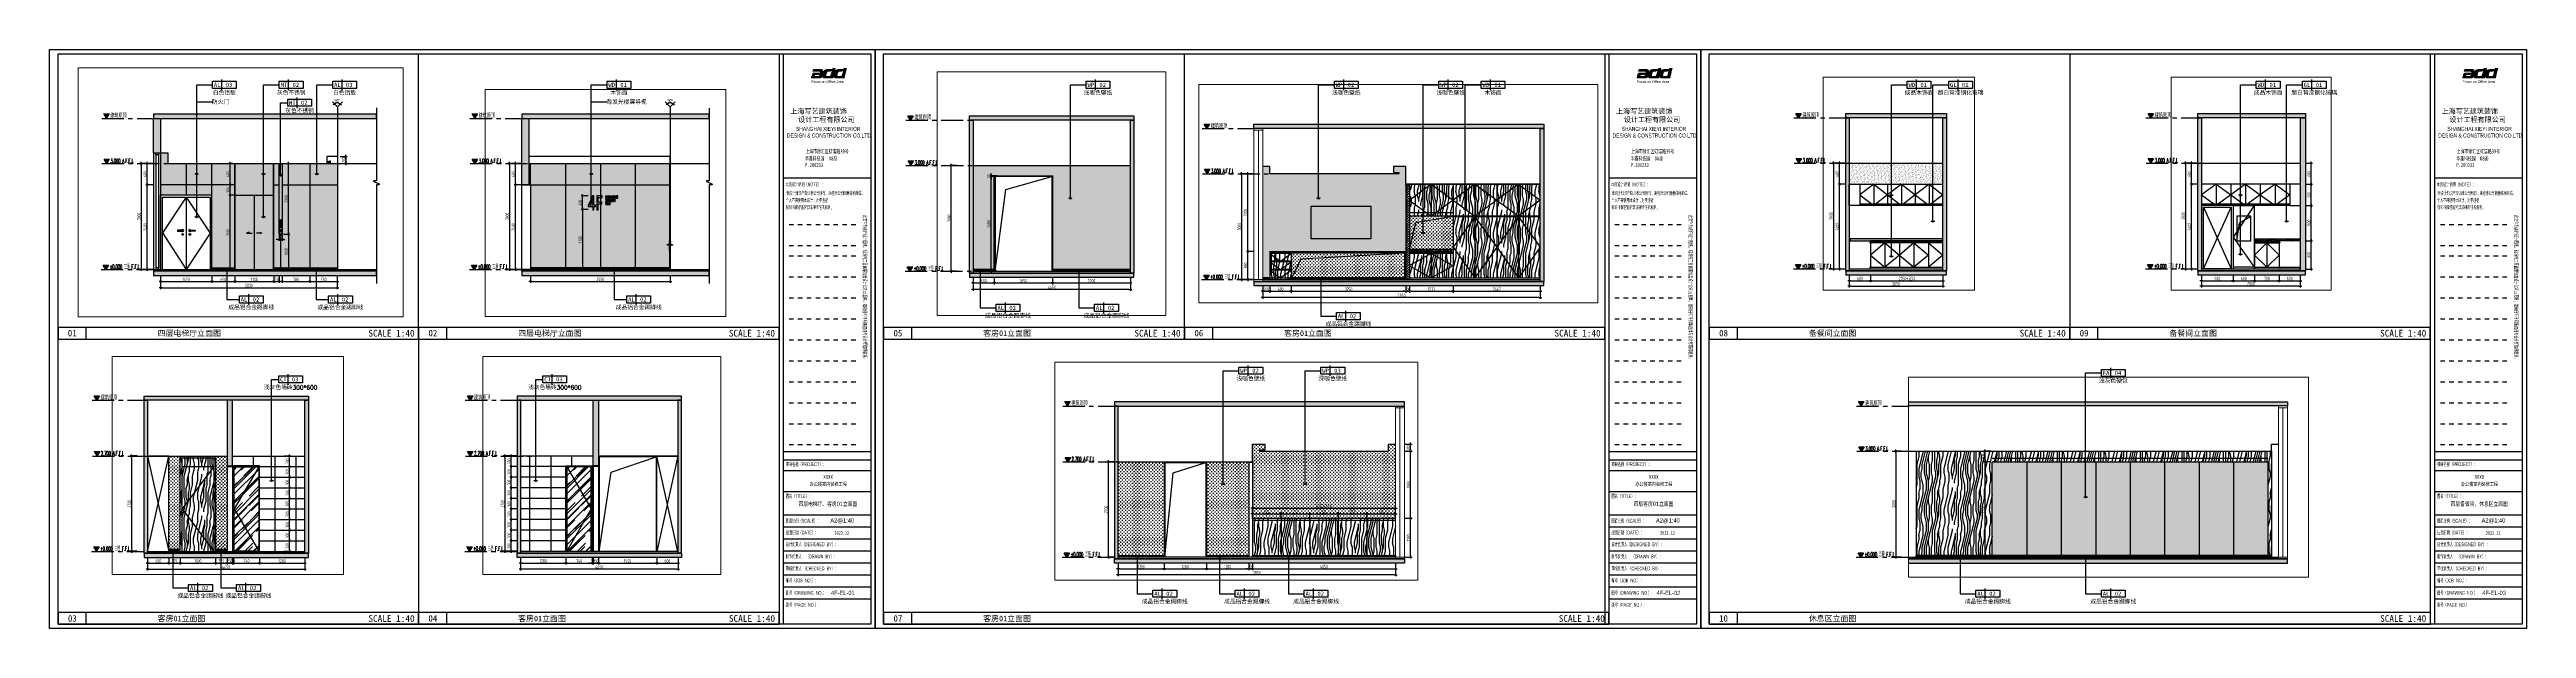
# Paper-space layout 'Layout1' of a CAD drawing. Header units: millimetres. Extents: x 27 to 1779, y 431 to 841.
# The model-space entities are those that its viewports show. They can reach past a viewport. Long polylines and large blocks are cut down to what shows.
import ezdxf
from ezdxf.enums import TextEntityAlignment as Align

# ---------------------------------------------------------------- set-up
doc = ezdxf.new("R2010")
doc.units = ezdxf.units.MM
doc.header["$LTSCALE"] = 1000
doc.linetypes.add('CENTER', pattern=[2, 1.25, -0.25, 0.25, -0.25])
doc.linetypes.add('DASHED2', pattern=[0.375, 0.25, -0.125])
doc.layers.get('Defpoints').update_dxf_attribs({"color": 250})
for name, color, linetype in [('A-WIND', 126, 'Continuous'), ('C—平顶—灯具', 1, 'Continuous'), ('C—平顶—轮廓线', 4, 'Continuous'), ('EL-普通墙体填充', 251, 'Continuous'), ('EL-立面墙体线', 2, 'Continuous'), ('EL-立面尺寸', 44, 'Continuous'), ('EL-立面造型中线', 3, 'Continuous'), ('E—尺寸标注', 50, 'Continuous'), ('E—立面完成面', 6, 'Continuous'), ('E—立面造型线', 3, 'Continuous'), ('E—装饰—填充03(灰度)', 250, 'Continuous'), ('F—地坪—hatch', 8, 'Continuous'), ('P—索引号', 40, 'Continuous'), ('WALL', 9, 'Continuous'), ('图框', 7, 'Continuous'), ('图框—文字', 40, 'Continuous')]:
    doc.layers.add(name, color=color, linetype=linetype)
doc.layers.add('Q-11 建筑幕墙', color=60, linetype='Continuous', lineweight=0)
doc.styles.add('ADD-HZTXT', font='romans1.shx', dxfattribs={"bigfont": 'hztxt.shx'})
doc.styles.add('CVD', font='isocp.shx', dxfattribs={"width": 0.7, "bigfont": 'hztxt.shx'})
doc.styles.add('HZ', font='simplex.shx', dxfattribs={"width": 0.7, "bigfont": 'HZTXT.SHX'})
doc.styles.add('LZL35Norm', font='ARCHSTYL.SHX', dxfattribs={"width": 0.8})
doc.styles.add('NAME-1', font='simhei.ttf')
doc.styles.add('NAME-2', font='swisse.ttf')
doc.styles.add('p&x标准', font='stylu.ttf', dxfattribs={"width": 0.6})
doc.styles.get("Standard").update_dxf_attribs({"font": 'gbenor.shx', "bigfont": 'gbcbig.shx'})
doc.styles.add('TKZ2', font='swissel.ttf', dxfattribs={"width": 1.1})
doc.styles.add('文字', font='SimSun.ttf')
doc.styles.add('样式 2', font='simfang.ttf', dxfattribs={"width": 0.7})
doc.linetypes.add('R_LINE', pattern='A,0.3,-0.1,["D",Standard,S=0.08,R=0,X=-0.03,Y=-0.03],-0.1', length=0.5)
doc.dimstyles.new('布局1：40', dxfattribs={"dimtxt": 2.5, "dimasz": 1, "dimexe": 1, "dimexo": 1, "dimgap": 0.3, "dimtad": 1, "dimdec": 0, "dimlfac": 40, "dimzin": 0, "dimdsep": 46, "dimtxsty": 'CVD', "dimblk1": 'DIM1', "dimblk2": 'DIM1', "dimsah": 1, "dimcen": 2, "dimclrd": 9, "dimclre": 9, "dimclrt": 1, "dimadec": 0, "dimazin": 0, "dimtfac": 2, "dimtdec": 0, "dimtix": 1, "dimtmove": 2, "dimatfit": 3, "dimldrblk": 'HBA_Leader_Arrow', "dimfxl": 0, "dimtolj": 1, "dimtzin": 0, "dimarcsym": 0})
pattern_1 = [(90, (0, 0), (-47.625, 47.625), [23.8125, -71.4375]), (180, (11.906, 11.906), (-47.625, -47.625), [23.8125, -71.4375])]
pattern_2 = [(135, (23915.163, 0), (-33.941125497, -16.9705627485), [0.96, -14.4])]

# ---------------------------------------------------------------- blocks, each defined once
blk = doc.blocks.new('block 4')
h = blk.add_hatch(color=40)
h.dxf.hatch_style = 2
edge = h.paths.add_edge_path()
edge.add_spline(control_points=[(69.1, -65.7), (69.1, -65.7), (72.2, -65.7), (72.4, -65.7), (72.5, -65.7), (72.7, -65.7), (72.7, -66.1), (72.7, -66.5), (72.5, -67.3), (72.4, -67.6), (72.3, -67.9), (72.2, -68.1), (71.7, -68.1), (71.2, -68.1), (70.2, -68.1), (70.1, -68.1), (70, -68.1), (69.8, -67.9), (69.9, -67.6), (70, -67.2), (70.2, -67.2), (70.4, -67.2), (70.6, -67.2), (71.6, -67.2), (71.7, -67.2), (72.1, -67.2), (72.3, -66.8), (72.4, -66.5), (72.1, -66.5), (70.5, -66.5), (70.1, -66.5), (69.7, -66.5), (69.1, -66.6), (68.9, -67.4), (68.6, -68.4), (68.6, -68.7), (68.5, -68.8), (69.3, -68.8), (72, -68.8), (72.4, -68.8), (72.8, -68.8), (73.4, -68.6), (73.6, -67.9), (73.7, -67.2), (73.9, -66.7), (74, -66.1), (74, -65.7), (74.1, -64.9), (73.1, -64.8), (71.4, -64.8), (69.4, -64.8), (69.4, -64.8), (69.4, -64.8), (69.1, -65.7), (69.1, -65.7)], knot_values=[0, 0, 0, 0, 1, 1, 1, 2, 2, 2, 3, 3, 3, 4, 4, 4, 5, 5, 5, 6, 6, 6, 7, 7, 7, 8, 8, 8, 9, 9, 9, 10, 10, 10, 11, 11, 11, 12, 12, 12, 13, 13, 13, 14, 14, 14, 15, 15, 15, 16, 16, 16, 17, 17, 17, 18, 18, 18, 18], degree=3, periodic=0)
h = blk.add_hatch(color=40)
h.dxf.hatch_style = 2
edge = h.paths.add_edge_path()
edge.add_spline(control_points=[(79.7, -64.4), (79.7, -64.4), (78.5, -64.4), (78.5, -64.4), (78.3, -65.3), (77.8, -67.4), (77.7, -67.6), (77.6, -68), (77.4, -68.1), (77.3, -68.1), (77.2, -68.1), (76.2, -68.1), (75.7, -68.1), (75.2, -68.1), (75.2, -67.9), (75.3, -67.6), (75.3, -67.3), (75.5, -66.5), (75.6, -66.1), (75.8, -65.7), (76, -65.7), (76.1, -65.7), (76.3, -65.7), (77.2, -65.7), (77.3, -65.7), (78, -65.7), (78.1, -64.8), (78.1, -64.8), (78.1, -64.8), (77.4, -64.8), (75.8, -64.8), (74.7, -64.9), (74.4, -65.7), (74.3, -66.1), (74.2, -66.7), (74, -67.2), (73.9, -67.9), (73.8, -68.6), (74.3, -68.8), (74.7, -68.8), (75.1, -68.8), (78, -68.8), (78.8, -68.8), (78.6, -68.7), (78.7, -68.3), (78.9, -67.4), (79.1, -66.9), (79.5, -65.2), (79.7, -64.4)], knot_values=[0, 0, 0, 0, 1, 1, 1, 2, 2, 2, 3, 3, 3, 4, 4, 4, 5, 5, 5, 6, 6, 6, 7, 7, 7, 8, 8, 8, 9, 9, 9, 10, 10, 10, 11, 11, 11, 12, 12, 12, 13, 13, 13, 14, 14, 14, 15, 15, 15, 16, 16, 16, 16], degree=3, periodic=0)
h = blk.add_hatch(color=40)
h.dxf.hatch_style = 2
edge = h.paths.add_edge_path()
edge.add_spline(control_points=[(85, -64.4), (85, -64.4), (83.8, -64.4), (83.8, -64.4), (83.6, -65.3), (83.1, -67.4), (83, -67.6), (82.9, -68), (82.7, -68.1), (82.6, -68.1), (82.4, -68.1), (81.5, -68.1), (81, -68.1), (80.4, -68.1), (80.5, -67.9), (80.5, -67.6), (80.6, -67.3), (80.7, -66.5), (80.9, -66.1), (81.1, -65.7), (81.3, -65.7), (81.4, -65.7), (81.5, -65.7), (82.4, -65.7), (82.6, -65.7), (83.2, -65.7), (83.3, -64.8), (83.3, -64.8), (83.3, -64.8), (82.7, -64.8), (81.1, -64.8), (80, -64.9), (79.7, -65.7), (79.6, -66.1), (79.4, -66.7), (79.3, -67.2), (79.2, -67.9), (79.1, -68.6), (79.6, -68.8), (79.9, -68.8), (80.3, -68.8), (83.3, -68.8), (84, -68.8), (83.9, -68.7), (84, -68.3), (84.2, -67.4), (84.3, -66.9), (84.7, -65.2), (85, -64.4)], knot_values=[0, 0, 0, 0, 1, 1, 1, 2, 2, 2, 3, 3, 3, 4, 4, 4, 5, 5, 5, 6, 6, 6, 7, 7, 7, 8, 8, 8, 9, 9, 9, 10, 10, 10, 11, 11, 11, 12, 12, 12, 13, 13, 13, 14, 14, 14, 15, 15, 15, 16, 16, 16, 16], degree=3, periodic=0)
at = {"lineweight": 0}
for points, knots in [([(69.1, -65.7), (69.1, -65.7), (72.2, -65.7), (72.4, -65.7), (72.5, -65.7), (72.7, -65.7), (72.7, -66.1), (72.7, -66.5), (72.5, -67.3), (72.4, -67.6), (72.3, -67.9), (72.2, -68.1), (71.7, -68.1), (71.2, -68.1), (70.2, -68.1), (70.1, -68.1), (70, -68.1), (69.8, -67.9), (69.9, -67.6), (70, -67.2), (70.2, -67.2), (70.4, -67.2), (70.6, -67.2), (71.6, -67.2), (71.7, -67.2), (72.1, -67.2), (72.3, -66.8), (72.4, -66.5), (72.1, -66.5), (70.5, -66.5), (70.1, -66.5), (69.7, -66.5), (69.1, -66.6), (68.9, -67.4), (68.6, -68.4), (68.6, -68.7), (68.5, -68.8), (69.3, -68.8), (72, -68.8), (72.4, -68.8), (72.8, -68.8), (73.4, -68.6), (73.6, -67.9), (73.7, -67.2), (73.9, -66.7), (74, -66.1), (74, -65.7), (74.1, -64.9), (73.1, -64.8), (71.4, -64.8), (69.4, -64.8), (69.4, -64.8), (69.4, -64.8), (69.1, -65.7), (69.1, -65.7)], [0, 0, 0, 0, 1, 1, 1, 2, 2, 2, 3, 3, 3, 4, 4, 4, 5, 5, 5, 6, 6, 6, 7, 7, 7, 8, 8, 8, 9, 9, 9, 10, 10, 10, 11, 11, 11, 12, 12, 12, 13, 13, 13, 14, 14, 14, 15, 15, 15, 16, 16, 16, 17, 17, 17, 18, 18, 18, 18]), ([(79.7, -64.4), (79.7, -64.4), (78.5, -64.4), (78.5, -64.4), (78.3, -65.3), (77.8, -67.4), (77.7, -67.6), (77.6, -68), (77.4, -68.1), (77.3, -68.1), (77.2, -68.1), (76.2, -68.1), (75.7, -68.1), (75.2, -68.1), (75.2, -67.9), (75.3, -67.6), (75.3, -67.3), (75.5, -66.5), (75.6, -66.1), (75.8, -65.7), (76, -65.7), (76.1, -65.7), (76.3, -65.7), (77.2, -65.7), (77.3, -65.7), (78, -65.7), (78.1, -64.8), (78.1, -64.8), (78.1, -64.8), (77.4, -64.8), (75.8, -64.8), (74.7, -64.9), (74.4, -65.7), (74.3, -66.1), (74.2, -66.7), (74, -67.2), (73.9, -67.9), (73.8, -68.6), (74.3, -68.8), (74.7, -68.8), (75.1, -68.8), (78, -68.8), (78.8, -68.8), (78.6, -68.7), (78.7, -68.3), (78.9, -67.4), (79.1, -66.9), (79.5, -65.2), (79.7, -64.4)], [0, 0, 0, 0, 1, 1, 1, 2, 2, 2, 3, 3, 3, 4, 4, 4, 5, 5, 5, 6, 6, 6, 7, 7, 7, 8, 8, 8, 9, 9, 9, 10, 10, 10, 11, 11, 11, 12, 12, 12, 13, 13, 13, 14, 14, 14, 15, 15, 15, 16, 16, 16, 16]), ([(85, -64.4), (85, -64.4), (83.8, -64.4), (83.8, -64.4), (83.6, -65.3), (83.1, -67.4), (83, -67.6), (82.9, -68), (82.7, -68.1), (82.6, -68.1), (82.4, -68.1), (81.5, -68.1), (81, -68.1), (80.4, -68.1), (80.5, -67.9), (80.5, -67.6), (80.6, -67.3), (80.7, -66.5), (80.9, -66.1), (81.1, -65.7), (81.3, -65.7), (81.4, -65.7), (81.5, -65.7), (82.4, -65.7), (82.6, -65.7), (83.2, -65.7), (83.3, -64.8), (83.3, -64.8), (83.3, -64.8), (82.7, -64.8), (81.1, -64.8), (80, -64.9), (79.7, -65.7), (79.6, -66.1), (79.4, -66.7), (79.3, -67.2), (79.2, -67.9), (79.1, -68.6), (79.6, -68.8), (79.9, -68.8), (80.3, -68.8), (83.3, -68.8), (84, -68.8), (83.9, -68.7), (84, -68.3), (84.2, -67.4), (84.3, -66.9), (84.7, -65.2), (85, -64.4)], [0, 0, 0, 0, 1, 1, 1, 2, 2, 2, 3, 3, 3, 4, 4, 4, 5, 5, 5, 6, 6, 6, 7, 7, 7, 8, 8, 8, 9, 9, 9, 10, 10, 10, 11, 11, 11, 12, 12, 12, 13, 13, 13, 14, 14, 14, 15, 15, 15, 16, 16, 16, 16])]:
    blk.add_open_spline(points, degree=3, knots=knots, dxfattribs=at)
at = {"color": 40, "insert": (68.4, -71.2), "char_height": 1.165, "attachment_point": 7}
blk.add_mtext('\\fArial|b0|i0|c0|p34;\\W1;Focus on Office Area', dxfattribs=at)
blk = doc.blocks.new('A2-竖版')
blk.add_lwpolyline([(16, 407), (591, 407), (591, 3), (16, 3)], close=True)
at = {"layer": '图框', "color": 7, "linetype": 'ByBlock'}
for p, q in [((526, 407), (526, 3)), ((529, 407), (529, 3)), ((529, 125.3), (591, 125.3)), ((531, 125.3), (591, 125.3)), ((529, 119.4), (591, 119.4)), ((531, 119.4), (591, 119.4))]:
    blk.add_line(p, q, dxfattribs=at)
at = {"layer": '图框', "color": 3, "linetype": 'ByBlock'}
blk.add_line((529, 319.1), (591, 319.1), dxfattribs=at)
at = {"layer": '图框', "color": 9}
for p, q in [((533.2, 286.1), (536.3, 286.1)), ((539.4, 286.1), (542.6, 286.1)), ((545.7, 286.1), (548.8, 286.1)), ((552, 286.1), (555.1, 286.1)), ((558.2, 286.1), (561.4, 286.1)), ((564.5, 286.1), (567.7, 286.1)), ((570.8, 286.1), (573.9, 286.1)), ((577.1, 286.1), (580.2, 286.1)), ((533.2, 271.2), (536.3, 271.2)), ((533.2, 263.8), (536.3, 263.8)), ((539.4, 271.2), (542.6, 271.2)), ((539.4, 263.8), (542.6, 263.8)), ((545.7, 271.2), (548.8, 271.2)), ((545.7, 263.8), (548.8, 263.8)), ((552, 271.2), (555.1, 271.2)), ((552, 263.8), (555.1, 263.8)), ((558.2, 271.2), (561.4, 271.2)), ((558.2, 263.8), (561.4, 263.8)), ((564.5, 271.2), (567.7, 271.2)), ((564.5, 263.8), (567.7, 263.8)), ((570.8, 271.2), (573.9, 271.2)), ((570.8, 263.8), (573.9, 263.8)), ((577.1, 271.2), (580.2, 271.2)), ((577.1, 263.8), (580.2, 263.8)), ((533.2, 249), (536.3, 249)), ((539.4, 249), (542.6, 249)), ((545.7, 249), (548.8, 249)), ((552, 249), (555.1, 249)), ((558.2, 249), (561.4, 249)), ((564.5, 249), (567.7, 249)), ((570.8, 249), (573.9, 249)), ((577.1, 249), (580.2, 249)), ((533.2, 234.1), (536.3, 234.1)), ((539.4, 234.1), (542.6, 234.1)), ((545.7, 234.1), (548.8, 234.1)), ((552, 234.1), (555.1, 234.1)), ((558.2, 234.1), (561.4, 234.1)), ((564.5, 234.1), (567.7, 234.1)), ((570.8, 234.1), (573.9, 234.1)), ((577.1, 234.1), (580.2, 234.1)), ((533.2, 219.3), (536.3, 219.3)), ((539.4, 219.3), (542.6, 219.3)), ((545.7, 219.3), (548.8, 219.3)), ((552, 219.3), (555.1, 219.3)), ((558.2, 219.3), (561.4, 219.3)), ((564.5, 219.3), (567.7, 219.3)), ((570.8, 219.3), (573.9, 219.3)), ((577.1, 219.3), (580.2, 219.3)), ((533.2, 204.4), (536.3, 204.4)), ((539.4, 204.4), (542.6, 204.4)), ((545.7, 204.4), (548.8, 204.4)), ((552, 204.4), (555.1, 204.4)), ((558.2, 204.4), (561.4, 204.4)), ((564.5, 204.4), (567.7, 204.4)), ((570.8, 204.4), (573.9, 204.4)), ((577.1, 204.4), (580.2, 204.4)), ((533.2, 189.6), (536.3, 189.6)), ((539.4, 189.6), (542.6, 189.6)), ((545.7, 189.6), (548.8, 189.6)), ((552, 189.6), (555.1, 189.6)), ((558.2, 189.6), (561.4, 189.6)), ((564.5, 189.6), (567.7, 189.6)), ((570.8, 189.6), (573.9, 189.6)), ((577.1, 189.6), (580.2, 189.6)), ((533.2, 174.7), (536.3, 174.7)), ((533.2, 159.9), (536.3, 159.9)), ((539.4, 174.7), (542.6, 174.7)), ((539.4, 159.9), (542.6, 159.9)), ((545.7, 174.7), (548.8, 174.7)), ((545.7, 159.9), (548.8, 159.9)), ((552, 174.7), (555.1, 174.7)), ((552, 159.9), (555.1, 159.9)), ((558.2, 174.7), (561.4, 174.7)), ((558.2, 159.9), (561.4, 159.9)), ((564.5, 174.7), (567.7, 174.7)), ((564.5, 159.9), (567.7, 159.9)), ((570.8, 174.7), (573.9, 174.7)), ((570.8, 159.9), (573.9, 159.9)), ((577.1, 174.7), (580.2, 174.7)), ((577.1, 159.9), (580.2, 159.9)), ((533.2, 145), (536.3, 145)), ((539.4, 145), (542.6, 145)), ((545.7, 145), (548.8, 145)), ((552, 145), (555.1, 145)), ((558.2, 145), (561.4, 145)), ((564.5, 145), (567.7, 145)), ((570.8, 145), (573.9, 145)), ((577.1, 145), (580.2, 145)), ((533.2, 130.2), (536.3, 130.2)), ((539.4, 130.2), (542.6, 130.2)), ((545.7, 130.2), (548.8, 130.2)), ((552, 130.2), (555.1, 130.2)), ((558.2, 130.2), (561.4, 130.2)), ((564.5, 130.2), (567.7, 130.2)), ((570.8, 130.2), (573.9, 130.2)), ((577.1, 130.2), (580.2, 130.2))]:
    blk.add_line(p, q, dxfattribs=at)
at = {"layer": '图框', "color": 0, "linetype": 'ByBlock'}
for p, q in [((529, 111.8), (591, 111.8)), ((529, 97), (591, 97)), ((529, 80.4), (591, 80.4)), ((529, 71.9), (591, 71.9)), ((529, 63.4), (591, 63.4)), ((529, 54.9), (591, 54.9)), ((529, 46.4), (591, 46.4)), ((529, 38), (591, 38)), ((529, 29.5), (591, 29.5)), ((529, 21), (591, 21))]:
    blk.add_line(p, q, dxfattribs=at)
at = {"layer": '图框', "color": 3}
blk.add_lwpolyline([(10, 410), (594, 410), (594, 0), (10, 0)], close=True, dxfattribs=at)
at = {"xscale": 1.5, "yscale": 1.5, "zscale": 1.5}
blk.add_blockref('block 4', (446.2, 493.1), dxfattribs=at)
at = {"color": 3, "linetype": 'ByBlock', "style": '样式 2', "width": 0.7}
for s, p in [('华鑫科技园  D8座 ', (556.6, 332.9)), ('上海市徐汇区虹漕路39号', (560, 338)), (' P.200233', (550, 328.2))]:
    blk.add_text(s, height=2.8, dxfattribs=at).set_placement(p, align=Align.MIDDLE)
at = {"color": 4, "linetype": 'ByBlock', "style": '样式 2', "width": 0.8}
for s, p in [('XXXX', (560.7, 106.1)), ('办公楼室内装修工程', (560.8, 101))]:
    blk.add_text(s, height=2.6, dxfattribs=at).set_placement(p, align=Align.CENTER)
at = {"color": 4, "linetype": 'ByBlock', "style": '样式 2', "width": 0.7}
blk.add_text('2022.12', height=2.6, dxfattribs=at).set_placement((565.2, 66.4))
at = {"layer": '图框', "color": 3, "style": 'TKZ2', "width": 0.7}
for s, p in [('DESIGN & CONSTRUCTION CO.LTD', (561.3, 349.1)), ('SHANGHAI XIEYI INTERIOR ', (561.3, 353.8))]:
    blk.add_text(s, height=2.851, dxfattribs=at).set_placement(p, align=Align.MIDDLE)
at = {"layer": '图框', "color": 3, "linetype": 'ByBlock', "style": 'p&x标准', "width": 0.6}
for s, height, p in [('本页设计说明（NOTE）：', 2.673, (530.5, 313.1)), ('个人不得使用本设计 , 对于违者', 2.539, (530.8, 302)), ('我司将保留追究其法律责任的权利。', 2.539, (530.8, 297)), ('本设计知识产权归本公司所有 , 未经本公司同意任何单位、', 2.539, (531.1, 307)), ('项目名称（PROJECT）：', 2.673, (530.8, 115)), ('图名（TITLE）：', 2.67, (530.8, 92.4)), ('图面比例（SCALE）：', 2.673, (530.8, 75)), ('设计负责人（DESIGNED  BY）：', 2.673, (530.8, 58.3)), ('制作负责人    （DRAWN  BY）：', 2.673, (530.8, 49.7)), ('出图日期（DATE）：', 2.673, (530.8, 66.6)), ('编号（JOB  NO.）：', 2.673, (530.8, 32.7)), ('审核负责人 （CHECKED  BY）：', 2.673, (530.8, 41.2)), ('图号（DRAWING  NO.）:', 2.673, (530.8, 23.9)), ('张号（PAGE  NO.）:', 2.673, (530.8, 15.4))]:
    blk.add_text(s, height=height, dxfattribs=at).set_placement(p)
blk.add_text('此文件为装饰设计图纸，现场施工图面需加盖设计公司出图章，如有任何不明事宜请与设计师取得联系。', height=2.673, rotation=270, dxfattribs=at).set_placement((585.4, 292.8))
at = {"layer": '图框', "color": 3, "insert": (559.5, 368.1), "char_height": 3.564, "width": 57.916, "attachment_point": 2}
blk.add_mtext('{\\fSimHei|b0|i0|c134|p2;上海写艺建筑装饰     设计工程有限公司}', dxfattribs=at)
blk = doc.blocks.new('Fz-FYLH图框属性b(A3)')
at = {"color": 40, "linetype": 'ByBlock', "style": 'p&x标准', "width": 0.6, "flags": 12}
for p in [(-5, 17.8), (-85.5, 10.8), (-5, 7.1)]:
    blk.add_attdef('///', text='', height=2.5, dxfattribs=at).set_placement(p, align=Align.RIGHT)
blk.add_attdef('///', text='', height=2.5, dxfattribs=at).set_placement((-141.6, 6.7), align=Align.CENTER)
blk = doc.blocks.new('*U339')
at = {"color": 4}
blk.add_line((14.5, -7), (14.5, -1), dxfattribs=at)
blk.add_lwpolyline([(0, -7), (155.2, -7), (155.2, -1), (0, -1)], close=True, dxfattribs=at)
at = {"color": 9, "style": 'NAME-1'}
blk.add_attdef('FF', text='', height=3.5, dxfattribs=at).set_placement((7.4, -4), align=Align.MIDDLE)
at = {"color": 9, "style": 'NAME-2', "width": 1.2}
blk.add_attdef('ELEVATION', text='', height=3, dxfattribs=at).set_placement((19.1, -4), align=Align.MIDDLE_LEFT)
at = {"color": 9, "style": 'NAME-1'}
blk.add_attdef('公共走道立面图', text='', height=3, dxfattribs=at).set_placement((63.7, -4), align=Align.MIDDLE_LEFT)
blk.add_attdef('SCALE1:100', text='', height=3.5, dxfattribs=at).set_placement((153.1, -4), align=Align.MIDDLE_RIGHT)
blk = doc.blocks.new('*U340')
at = {"color": 4}
blk.add_line((14.5, -7), (14.5, -1), dxfattribs=at)
blk.add_lwpolyline([(0, -7), (216.7, -7), (216.7, -1), (0, -1)], close=True, dxfattribs=at)
at = {"color": 9, "style": 'NAME-1'}
blk.add_attdef('FF', text='', height=3.5, dxfattribs=at).set_placement((7.4, -4), align=Align.MIDDLE)
at = {"color": 9, "style": 'NAME-2', "width": 1.2}
blk.add_attdef('ELEVATION', text='', height=3, dxfattribs=at).set_placement((19.1, -4), align=Align.MIDDLE_LEFT)
at = {"color": 9, "style": 'NAME-1'}
blk.add_attdef('公共走道立面图', text='', height=3, dxfattribs=at).set_placement((63.7, -4), align=Align.MIDDLE_LEFT)
blk.add_attdef('SCALE1:100', text='', height=3.5, dxfattribs=at).set_placement((214.6, -4), align=Align.MIDDLE_RIGHT)
blk = doc.blocks.new('*U205')
blk.add_hatch(color=250).paths.add_polyline_path([(4.2, 2.5), (2.7, 0), (1.2, 2.5)])
at = {"color": 2, "linetype": 'CENTER', "ltscale": 0.01}
blk.add_line((0, 0), (38, 0), dxfattribs=at)
at = {"color": 2}
blk.add_lwpolyline([(4.2, 2.5), (2.7, 0), (1.2, 2.5)], close=True, dxfattribs=at)
at = {"color": 4, "style": 'HZ', "width": 0.444477}
blk.add_attdef('ELEV', text='', height=2.5, dxfattribs=at).set_placement((4.9, 0.3), (14.3, 0.3), align=Align.FIT)
blk = doc.blocks.new('*U203')
blk.add_hatch(color=250).paths.add_polyline_path([(4.2, 2.5), (2.7, 0), (1.2, 2.5)])
at = {"color": 2, "linetype": 'CENTER', "ltscale": 0.01}
blk.add_line((0, 0), (38.4, 0), dxfattribs=at)
at = {"color": 2}
blk.add_lwpolyline([(4.2, 2.5), (2.7, 0), (1.2, 2.5)], close=True, dxfattribs=at)
at = {"color": 4, "style": 'HZ', "width": 0.444477}
blk.add_attdef('ELEV', text='', height=2.5, dxfattribs=at).set_placement((4.9, 0.3), (14.3, 0.3), align=Align.FIT)
blk = doc.blocks.new('*U209')
blk.add_hatch(color=250).paths.add_polyline_path([(4.2, 2.5), (2.7, 0), (1.2, 2.5)])
at = {"color": 2, "linetype": 'CENTER', "ltscale": 0.01}
blk.add_line((0, 0), (38.1, 0), dxfattribs=at)
at = {"color": 2}
blk.add_lwpolyline([(4.2, 2.5), (2.7, 0), (1.2, 2.5)], close=True, dxfattribs=at)
at = {"color": 4, "style": 'HZ', "width": 0.444477}
blk.add_attdef('ELEV', text='', height=2.5, dxfattribs=at).set_placement((4.9, 0.3), (14.3, 0.3), align=Align.FIT)
blk = doc.blocks.new('DIM1')
at = {"color": 8}
blk.add_line((-1.1, 0), (1.1, 0), dxfattribs=at)
at = {"const_width": 0.357}
blk.add_lwpolyline([(-0.5, -0.5), (0.5, 0.5)], dxfattribs=at)
blk = doc.blocks.new('*D206')
at = {"layer": 'Defpoints', "color": 0, "transparency": 16777216}
for p in [(665.1, 759), (680.5, 759), (680.5, 684)]:
    blk.add_point(p, dxfattribs=at)
at = {"layer": 'EL-立面尺寸', "color": 9, "lineweight": -2, "transparency": 16777216}
for p, q in [((669.1, 759), (664.1, 759)), ((665.1, 685), (665.1, 758)), ((669.1, 684), (664.1, 684))]:
    blk.add_line(p, q, dxfattribs=at)
for p, rotation in [((665.1, 759), 90), ((665.1, 684), 270)]:
    blk.add_blockref('DIM1', p, dxfattribs=dict(at, rotation=rotation))
at = {"layer": 'EL-立面尺寸', "color": 1, "transparency": 16777216, "insert": (663.6, 721.5), "char_height": 2.5, "attachment_point": 5, "rotation": 90, "style": 'CVD'}
blk.add_mtext('\\A1;3000', dxfattribs=at)
blk = doc.blocks.new('HBA_Leader_Arrow')
blk.add_line((0, 0), (-1, 0))
at = {"extrusion": (0, 0, -1)}
blk.add_lwpolyline([(0, 0), (0.6, -1.1), (1, -0.8), (0.1, 0), (1, 0.8), (0.6, 1.1)], close=True, dxfattribs=at)
for points in [[(-1, 0.8), (-0.6, 1.1), (-0.1, 0), (0, 0)], [(-1, -0.8), (-0.6, -1.1), (-0.1, 0), (0, 0)]]:
    blk.add_solid(points)
blk = doc.blocks.new('*U341')
at = {"color": 4}
blk.add_line((14.5, -7), (14.5, -1), dxfattribs=at)
blk.add_lwpolyline([(0, -7), (374.1, -7), (374.1, -1), (0, -1)], close=True, dxfattribs=at)
at = {"color": 9, "style": 'NAME-1'}
blk.add_attdef('FF', text='', height=3.5, dxfattribs=at).set_placement((7.4, -4), align=Align.MIDDLE)
at = {"color": 9, "style": 'NAME-2', "width": 1.2}
blk.add_attdef('ELEVATION', text='', height=3, dxfattribs=at).set_placement((19.1, -4), align=Align.MIDDLE_LEFT)
at = {"color": 9, "style": 'NAME-1'}
blk.add_attdef('公共走道立面图', text='', height=3, dxfattribs=at).set_placement((63.7, -4), align=Align.MIDDLE_LEFT)
blk.add_attdef('SCALE1:100', text='', height=3.5, dxfattribs=at).set_placement((372, -4), align=Align.MIDDLE_RIGHT)
blk = doc.blocks.new('*U201')
at = {"color": 4}
blk.add_line((14.5, -7), (14.5, -1), dxfattribs=at)
blk.add_lwpolyline([(0, -7), (185.9, -7), (185.9, -1), (0, -1)], close=True, dxfattribs=at)
at = {"color": 9, "style": 'NAME-1'}
blk.add_attdef('FF', text='', height=3.5, dxfattribs=at).set_placement((7.4, -4), align=Align.MIDDLE)
at = {"color": 9, "style": 'NAME-2', "width": 1.2}
blk.add_attdef('ELEVATION', text='', height=3, dxfattribs=at).set_placement((19.1, -4), align=Align.MIDDLE_LEFT)
at = {"color": 9, "style": 'NAME-1'}
blk.add_attdef('公共走道立面图', text='', height=3, dxfattribs=at).set_placement((63.7, -4), align=Align.MIDDLE_LEFT)
blk.add_attdef('SCALE1:100', text='', height=3.5, dxfattribs=at).set_placement((183.9, -4), align=Align.MIDDLE_RIGHT)
blk = doc.blocks.new('*U210')
at = {"color": 4}
blk.add_line((14.5, -7), (14.5, -1), dxfattribs=at)
blk.add_lwpolyline([(0, -7), (371.9, -7), (371.9, -1), (0, -1)], close=True, dxfattribs=at)
at = {"color": 9, "style": 'NAME-1'}
blk.add_attdef('FF', text='', height=3.5, dxfattribs=at).set_placement((7.4, -4), align=Align.MIDDLE)
at = {"color": 9, "style": 'NAME-2', "width": 1.2}
blk.add_attdef('ELEVATION', text='', height=3, dxfattribs=at).set_placement((19.1, -4), align=Align.MIDDLE_LEFT)
at = {"color": 9, "style": 'NAME-1'}
blk.add_attdef('公共走道立面图', text='', height=3, dxfattribs=at).set_placement((63.7, -4), align=Align.MIDDLE_LEFT)
blk.add_attdef('SCALE1:100', text='', height=3.5, dxfattribs=at).set_placement((369.8, -4), align=Align.MIDDLE_RIGHT)
blk = doc.blocks.new('*U225')
at = {"color": 4}
blk.add_line((14.5, -7), (14.5, -1), dxfattribs=at)
blk.add_lwpolyline([(0, -7), (186, -7), (186, -1), (0, -1)], close=True, dxfattribs=at)
at = {"color": 9, "style": 'NAME-1'}
blk.add_attdef('FF', text='', height=3.5, dxfattribs=at).set_placement((7.4, -4), align=Align.MIDDLE)
at = {"color": 9, "style": 'NAME-2', "width": 1.2}
blk.add_attdef('ELEVATION', text='', height=3, dxfattribs=at).set_placement((19.1, -4), align=Align.MIDDLE_LEFT)
at = {"color": 9, "style": 'NAME-1'}
blk.add_attdef('公共走道立面图', text='', height=3, dxfattribs=at).set_placement((63.7, -4), align=Align.MIDDLE_LEFT)
blk.add_attdef('SCALE1:100', text='', height=3.5, dxfattribs=at).set_placement((183.9, -4), align=Align.MIDDLE_RIGHT)
blk = doc.blocks.new('*U226')
at = {"color": 4}
blk.add_line((14.5, -7), (14.5, -1), dxfattribs=at)
blk.add_lwpolyline([(0, -7), (185.9, -7), (185.9, -1), (0, -1)], close=True, dxfattribs=at)
at = {"color": 9, "style": 'NAME-1'}
blk.add_attdef('FF', text='', height=3.5, dxfattribs=at).set_placement((7.4, -4), align=Align.MIDDLE)
at = {"color": 9, "style": 'NAME-2', "width": 1.2}
blk.add_attdef('ELEVATION', text='', height=3, dxfattribs=at).set_placement((19.1, -4), align=Align.MIDDLE_LEFT)
at = {"color": 9, "style": 'NAME-1'}
blk.add_attdef('公共走道立面图', text='', height=3, dxfattribs=at).set_placement((63.7, -4), align=Align.MIDDLE_LEFT)
blk.add_attdef('SCALE1:100', text='', height=3.5, dxfattribs=at).set_placement((183.8, -4), align=Align.MIDDLE_RIGHT)
blk = doc.blocks.new('*U227')
blk.add_hatch(color=250).paths.add_polyline_path([(4.2, 2.5), (2.7, 0), (1.2, 2.5)])
at = {"color": 2, "linetype": 'CENTER', "ltscale": 0.01}
blk.add_line((0, 0), (37.4, 0), dxfattribs=at)
at = {"color": 2}
blk.add_lwpolyline([(4.2, 2.5), (2.7, 0), (1.2, 2.5)], close=True, dxfattribs=at)
at = {"color": 4, "style": 'HZ', "width": 0.444477}
blk.add_attdef('ELEV', text='', height=2.5, dxfattribs=at).set_placement((4.9, 0.3), (14.3, 0.3), align=Align.FIT)
blk = doc.blocks.new('*U228')
blk.add_hatch(color=250).paths.add_polyline_path([(4.2, 2.5), (2.7, 0), (1.2, 2.5)])
at = {"color": 2, "linetype": 'CENTER', "ltscale": 0.01}
blk.add_line((0, 0), (29.7, 0), dxfattribs=at)
at = {"color": 2}
blk.add_lwpolyline([(4.2, 2.5), (2.7, 0), (1.2, 2.5)], close=True, dxfattribs=at)
at = {"color": 4, "style": 'HZ', "width": 0.444477}
blk.add_attdef('ELEV', text='', height=2.5, dxfattribs=at).set_placement((4.9, 0.3), (14.3, 0.3), align=Align.FIT)
blk = doc.blocks.new('*D233')
at = {"layer": 'Defpoints', "color": 0, "transparency": 16777216}
for p in [(98.8, 760.3), (92, 685.3), (100.1, 685.3)]:
    blk.add_point(p, dxfattribs=at)
at = {"layer": 'EL-立面尺寸', "color": 9, "lineweight": -2, "transparency": 16777216}
for p, q in [((96, 760.3), (91, 760.3)), ((92, 759.3), (92, 686.3)), ((96, 685.3), (91, 685.3))]:
    blk.add_line(p, q, dxfattribs=at)
for p, rotation in [((92, 760.3), 90), ((92, 685.3), 270)]:
    blk.add_blockref('DIM1', p, dxfattribs=dict(at, rotation=rotation))
at = {"layer": 'EL-立面尺寸', "color": 1, "transparency": 16777216, "insert": (90.5, 722.8), "char_height": 2.5, "attachment_point": 5, "rotation": 90, "style": 'CVD'}
blk.add_mtext('\\A1;3000', dxfattribs=at)
blk = doc.blocks.new('*U229')
blk.add_hatch(color=250).paths.add_polyline_path([(4.2, 2.5), (2.7, 0), (1.2, 2.5)])
at = {"color": 2, "linetype": 'CENTER', "ltscale": 0.01}
blk.add_line((0, 0), (29.7, 0), dxfattribs=at)
at = {"color": 2}
blk.add_lwpolyline([(4.2, 2.5), (2.7, 0), (1.2, 2.5)], close=True, dxfattribs=at)
at = {"color": 4, "style": 'HZ', "width": 0.444477}
blk.add_attdef('ELEV', text='', height=2.5, dxfattribs=at).set_placement((4.9, 0.3), (14.3, 0.3), align=Align.FIT)
blk = doc.blocks.new('hl_Fin-Ref-R-A3')
at = {"color": 3}
blk.add_line((5.5, -3.1), (5.5, 3.1), dxfattribs=at)
at = {"color": 9}
blk.add_lwpolyline([(14, -2.1), (0, -2.1), (0, 2.1), (14, 2.1)], close=True, dxfattribs=at)
at = {"color": 3, "style": 'LZL35Norm', "width": 0.8, "flags": 8}
for tag, p in [('ST', (2.7, 0)), ('XX', (9.7, 0))]:
    blk.add_attdef(tag, text='', height=2, dxfattribs=at).set_placement(p, align=Align.MIDDLE)
at = {"color": 3, "style": '文字', "flags": 8}
for tag, p in [('NOTE1', (7, -4.5)), ('NOTE2', (7, -7.4))]:
    blk.add_attdef(tag, text='', height=2, dxfattribs=at).set_placement(p, align=Align.MIDDLE)
blk = doc.blocks.new('*D234')
at = {"layer": 'Defpoints', "color": 0, "transparency": 16777216}
for p in [(96.4, 745.3), (111.8, 745.3), (111.8, 685.3)]:
    blk.add_point(p, dxfattribs=at)
at = {"layer": 'EL-立面尺寸', "color": 9, "lineweight": -2, "transparency": 16777216}
for p, q in [((100.4, 745.3), (95.4, 745.3)), ((96.4, 686.3), (96.4, 744.3)), ((100.4, 685.3), (95.4, 685.3))]:
    blk.add_line(p, q, dxfattribs=at)
for p, rotation in [((96.4, 745.3), 90), ((96.4, 685.3), 270)]:
    blk.add_blockref('DIM1', p, dxfattribs=dict(at, rotation=rotation))
at = {"layer": 'EL-立面尺寸', "color": 1, "transparency": 16777216, "insert": (94.9, 715.3), "char_height": 2.5, "attachment_point": 5, "rotation": 90, "style": 'CVD'}
blk.add_mtext('\\A1;2400', dxfattribs=at)
blk = doc.blocks.new('*D235')
at = {"layer": 'Defpoints', "color": 0, "transparency": 16777216}
for p in [(96.4, 760.3), (113.5, 760.3), (111.8, 745.3)]:
    blk.add_point(p, dxfattribs=at)
at = {"layer": 'EL-立面尺寸', "color": 9, "lineweight": -2, "transparency": 16777216}
for p, q in [((100.4, 760.3), (95.4, 760.3)), ((96.4, 746.3), (96.4, 759.3)), ((100.4, 745.3), (95.4, 745.3))]:
    blk.add_line(p, q, dxfattribs=at)
for p, rotation in [((96.4, 760.3), 90), ((96.4, 745.3), 270)]:
    blk.add_blockref('DIM1', p, dxfattribs=dict(at, rotation=rotation))
at = {"layer": 'EL-立面尺寸', "color": 1, "transparency": 16777216, "insert": (94.9, 752.8), "char_height": 2.5, "attachment_point": 5, "rotation": 90, "style": 'CVD'}
blk.add_mtext('\\A1;600', dxfattribs=at)
blk = doc.blocks.new('*U230')
blk.add_hatch(color=250).paths.add_polyline_path([(4.2, 2.5), (2.7, 0), (1.2, 2.5)])
at = {"color": 2, "linetype": 'CENTER', "ltscale": 0.01}
blk.add_line((0, 0), (37.4, 0), dxfattribs=at)
at = {"color": 2}
blk.add_lwpolyline([(4.2, 2.5), (2.7, 0), (1.2, 2.5)], close=True, dxfattribs=at)
at = {"color": 4, "style": 'HZ', "width": 0.444477}
blk.add_attdef('ELEV', text='', height=2.5, dxfattribs=at).set_placement((4.9, 0.3), (14.3, 0.3), align=Align.FIT)
blk = doc.blocks.new('*U231')
blk.add_hatch(color=250).paths.add_polyline_path([(4.2, 2.5), (2.7, 0), (1.2, 2.5)])
at = {"color": 2, "linetype": 'CENTER', "ltscale": 0.01}
blk.add_line((0, 0), (29.7, 0), dxfattribs=at)
at = {"color": 2}
blk.add_lwpolyline([(4.2, 2.5), (2.7, 0), (1.2, 2.5)], close=True, dxfattribs=at)
at = {"color": 4, "style": 'HZ', "width": 0.444477}
blk.add_attdef('ELEV', text='', height=2.5, dxfattribs=at).set_placement((4.9, 0.3), (14.3, 0.3), align=Align.FIT)
blk = doc.blocks.new('*D236')
at = {"layer": 'Defpoints', "color": 0, "transparency": 16777216}
for p in [(359.3, 760.3), (352.5, 685.3), (360.6, 685.3)]:
    blk.add_point(p, dxfattribs=at)
at = {"layer": 'EL-立面尺寸', "color": 9, "lineweight": -2, "transparency": 16777216}
for p, q in [((356.5, 760.3), (351.5, 760.3)), ((352.5, 759.3), (352.5, 686.3)), ((356.5, 685.3), (351.5, 685.3))]:
    blk.add_line(p, q, dxfattribs=at)
for p, rotation in [((352.5, 760.3), 90), ((352.5, 685.3), 270)]:
    blk.add_blockref('DIM1', p, dxfattribs=dict(at, rotation=rotation))
at = {"layer": 'EL-立面尺寸', "color": 1, "transparency": 16777216, "insert": (351, 722.8), "char_height": 2.5, "attachment_point": 5, "rotation": 90, "style": 'CVD'}
blk.add_mtext('\\A1;3000', dxfattribs=at)
blk = doc.blocks.new('*U232')
blk.add_hatch(color=250).paths.add_polyline_path([(4.2, 2.5), (2.7, 0), (1.2, 2.5)])
at = {"color": 2, "linetype": 'CENTER', "ltscale": 0.01}
blk.add_line((0, 0), (29.7, 0), dxfattribs=at)
at = {"color": 2}
blk.add_lwpolyline([(4.2, 2.5), (2.7, 0), (1.2, 2.5)], close=True, dxfattribs=at)
at = {"color": 4, "style": 'HZ', "width": 0.444477}
blk.add_attdef('ELEV', text='', height=2.5, dxfattribs=at).set_placement((4.9, 0.3), (14.3, 0.3), align=Align.FIT)
blk = doc.blocks.new('*D237')
at = {"layer": 'Defpoints', "color": 0, "transparency": 16777216}
for p in [(356.9, 745.3), (372.3, 745.3), (372.3, 685.3)]:
    blk.add_point(p, dxfattribs=at)
at = {"layer": 'EL-立面尺寸', "color": 9, "lineweight": -2, "transparency": 16777216}
for p, q in [((360.9, 745.3), (355.9, 745.3)), ((356.9, 686.3), (356.9, 744.3)), ((360.9, 685.3), (355.9, 685.3))]:
    blk.add_line(p, q, dxfattribs=at)
for p, rotation in [((356.9, 745.3), 90), ((356.9, 685.3), 270)]:
    blk.add_blockref('DIM1', p, dxfattribs=dict(at, rotation=rotation))
at = {"layer": 'EL-立面尺寸', "color": 1, "transparency": 16777216, "insert": (355.3, 715.3), "char_height": 2.5, "attachment_point": 5, "rotation": 90, "style": 'CVD'}
blk.add_mtext('\\A1;2400', dxfattribs=at)
blk = doc.blocks.new('*D238')
at = {"layer": 'Defpoints', "color": 0, "transparency": 16777216}
for p in [(356.9, 760.3), (374, 760.3), (372.3, 745.3)]:
    blk.add_point(p, dxfattribs=at)
at = {"layer": 'EL-立面尺寸', "color": 9, "lineweight": -2, "transparency": 16777216}
for p, q in [((360.9, 760.3), (355.9, 760.3)), ((356.9, 746.3), (356.9, 759.3)), ((360.9, 745.3), (355.9, 745.3))]:
    blk.add_line(p, q, dxfattribs=at)
for p, rotation in [((356.9, 760.3), 90), ((356.9, 745.3), 270)]:
    blk.add_blockref('DIM1', p, dxfattribs=dict(at, rotation=rotation))
at = {"layer": 'EL-立面尺寸', "color": 1, "transparency": 16777216, "insert": (355.3, 752.8), "char_height": 2.5, "attachment_point": 5, "rotation": 90, "style": 'CVD'}
blk.add_mtext('\\A1;600', dxfattribs=at)
blk = doc.blocks.new('*D239')
at = {"layer": 'Defpoints', "color": 0, "transparency": 16777216}
for p in [(191.8, 710.3), (192, 685.3), (196.2, 685.3)]:
    blk.add_point(p, dxfattribs=at)
at = {"layer": 'EL-立面尺寸', "color": 9, "lineweight": -2, "transparency": 16777216}
for p, q in [((192.8, 710.3), (197.2, 710.3)), ((196.2, 709.3), (196.2, 686.3)), ((193, 685.3), (197.2, 685.3))]:
    blk.add_line(p, q, dxfattribs=at)
for p, rotation in [((196.2, 710.3), 90), ((196.2, 685.3), 270)]:
    blk.add_blockref('DIM1', p, dxfattribs=dict(at, rotation=rotation))
at = {"layer": 'EL-立面尺寸', "color": 1, "transparency": 16777216, "insert": (194.7, 697.8), "char_height": 2.5, "attachment_point": 5, "rotation": 90, "style": 'CVD'}
blk.add_mtext('\\A1;1000', dxfattribs=at)
blk = doc.blocks.new('*D240')
at = {"layer": 'Defpoints', "color": 0, "transparency": 16777216}
for p in [(191.8, 760.3), (196.2, 760.3), (191.8, 710.3)]:
    blk.add_point(p, dxfattribs=at)
at = {"layer": 'EL-立面尺寸', "color": 9, "lineweight": -2, "transparency": 16777216}
for p, q in [((192.8, 760.3), (197.2, 760.3)), ((196.2, 711.3), (196.2, 759.3)), ((192.8, 710.3), (197.2, 710.3))]:
    blk.add_line(p, q, dxfattribs=at)
for p, rotation in [((196.2, 760.3), 90), ((196.2, 710.3), 270)]:
    blk.add_blockref('DIM1', p, dxfattribs=dict(at, rotation=rotation))
at = {"layer": 'EL-立面尺寸', "color": 1, "transparency": 16777216, "insert": (194.7, 735.3), "char_height": 2.5, "attachment_point": 5, "rotation": 90, "style": 'CVD'}
blk.add_mtext('\\A1;2000', dxfattribs=at)
blk = doc.blocks.new('*D241')
at = {"layer": 'Defpoints', "color": 0, "transparency": 16777216}
for p in [(189.6, 710.7), (191.8, 710.7), (191.8, 706.6)]:
    blk.add_point(p, dxfattribs=at)
at = {"layer": 'EL-立面尺寸', "color": 9, "lineweight": -2, "transparency": 16777216}
for p, q in [((188.6, 706.6), (187.6, 706.6)), ((189.6, 709.7), (189.6, 705.6)), ((189.6, 706.6), (191.8, 706.6)), ((191.8, 709.7), (191.8, 705.6)), ((192.8, 706.6), (193.8, 706.6))]:
    blk.add_line(p, q, dxfattribs=at)
blk.add_blockref('DIM1', (189.6, 706.6), dxfattribs=at)
at = {"layer": 'EL-立面尺寸', "color": 9, "lineweight": -2, "transparency": 16777216, "rotation": 180}
blk.add_blockref('DIM1', (191.8, 706.6), dxfattribs=at)
at = {"layer": 'EL-立面尺寸', "color": 1, "transparency": 16777216, "insert": (190.7, 708.1), "char_height": 2.5, "attachment_point": 5, "style": 'CVD'}
blk.add_mtext('\\A1;90', dxfattribs=at)
blk = doc.blocks.new('*D242')
at = {"layer": 'Defpoints', "color": 0, "transparency": 16777216}
for p in [(230.8, 765.3), (230.8, 760.3), (236.8, 760.3)]:
    blk.add_point(p, dxfattribs=at)
at = {"layer": 'EL-立面尺寸', "color": 9, "lineweight": -2, "transparency": 16777216}
for p, q in [((232.8, 765.3), (237.8, 765.3)), ((232.8, 760.3), (237.8, 760.3)), ((236.8, 764.3), (236.8, 761.3))]:
    blk.add_line(p, q, dxfattribs=at)
for p, rotation in [((236.8, 765.3), 90), ((236.8, 760.3), 270)]:
    blk.add_blockref('DIM1', p, dxfattribs=dict(at, rotation=rotation))
at = {"layer": 'EL-立面尺寸', "color": 1, "transparency": 16777216, "insert": (235.3, 762.8), "char_height": 2.5, "attachment_point": 5, "rotation": 90, "style": 'CVD'}
blk.add_mtext('\\A1;200', dxfattribs=at)
blk = doc.blocks.new('*D243')
at = {"layer": 'Defpoints', "color": 0, "transparency": 16777216}
for p in [(105.8, 685.3), (142.1, 689.9), (142.1, 676.7)]:
    blk.add_point(p, dxfattribs=at)
at = {"layer": 'EL-立面尺寸', "color": 9, "lineweight": -2, "transparency": 16777216}
for p, q in [((105.8, 680.7), (105.8, 675.7)), ((106.8, 676.7), (141.1, 676.7)), ((142.1, 680.7), (142.1, 675.7))]:
    blk.add_line(p, q, dxfattribs=at)
at = {"layer": 'EL-立面尺寸', "color": 9, "lineweight": -2, "transparency": 16777216, "rotation": 180}
blk.add_blockref('DIM1', (105.8, 676.7), dxfattribs=at)
at = {"layer": 'EL-立面尺寸', "color": 9, "lineweight": -2, "transparency": 16777216}
blk.add_blockref('DIM1', (142.1, 676.7), dxfattribs=at)
at = {"layer": 'EL-立面尺寸', "color": 1, "transparency": 16777216, "insert": (124, 678.2), "char_height": 2.5, "attachment_point": 5, "style": 'CVD'}
blk.add_mtext('\\A1;1450', dxfattribs=at)
blk = doc.blocks.new('*D244')
at = {"layer": 'Defpoints', "color": 0, "transparency": 16777216}
for p in [(142.1, 689.9), (158.3, 685.8), (158.3, 676.7)]:
    blk.add_point(p, dxfattribs=at)
at = {"layer": 'EL-立面尺寸', "color": 9, "lineweight": -2, "transparency": 16777216}
for p, q in [((142.1, 680.7), (142.1, 675.7)), ((143.1, 676.7), (157.3, 676.7)), ((158.3, 680.7), (158.3, 675.7))]:
    blk.add_line(p, q, dxfattribs=at)
at = {"layer": 'EL-立面尺寸', "color": 9, "lineweight": -2, "transparency": 16777216, "rotation": 180}
blk.add_blockref('DIM1', (142.1, 676.7), dxfattribs=at)
at = {"layer": 'EL-立面尺寸', "color": 9, "lineweight": -2, "transparency": 16777216}
blk.add_blockref('DIM1', (158.3, 676.7), dxfattribs=at)
at = {"layer": 'EL-立面尺寸', "color": 1, "transparency": 16777216, "insert": (150.2, 678.2), "char_height": 2.5, "attachment_point": 5, "style": 'CVD'}
blk.add_mtext('\\A1;650', dxfattribs=at)
blk = doc.blocks.new('*D245')
at = {"layer": 'Defpoints', "color": 0, "transparency": 16777216}
for p in [(158.3, 685.8), (185.8, 685.8), (185.8, 676.7)]:
    blk.add_point(p, dxfattribs=at)
at = {"layer": 'EL-立面尺寸', "color": 9, "lineweight": -2, "transparency": 16777216}
for p, q in [((158.3, 680.7), (158.3, 675.7)), ((159.3, 676.7), (184.8, 676.7)), ((185.8, 680.7), (185.8, 675.7))]:
    blk.add_line(p, q, dxfattribs=at)
at = {"layer": 'EL-立面尺寸', "color": 9, "lineweight": -2, "transparency": 16777216, "rotation": 180}
blk.add_blockref('DIM1', (158.3, 676.7), dxfattribs=at)
at = {"layer": 'EL-立面尺寸', "color": 9, "lineweight": -2, "transparency": 16777216}
blk.add_blockref('DIM1', (185.8, 676.7), dxfattribs=at)
at = {"layer": 'EL-立面尺寸', "color": 1, "transparency": 16777216, "insert": (172.1, 678.2), "char_height": 2.5, "attachment_point": 5, "style": 'CVD'}
blk.add_mtext('\\A1;1100', dxfattribs=at)
blk = doc.blocks.new('*D246')
at = {"layer": 'Defpoints', "color": 0, "transparency": 16777216}
for p in [(189.6, 710.3), (185.8, 686.5), (189.6, 676.7)]:
    blk.add_point(p, dxfattribs=at)
at = {"layer": 'EL-立面尺寸', "color": 9, "lineweight": -2, "transparency": 16777216}
for p, q in [((185.8, 680.7), (185.8, 675.7)), ((186.8, 676.7), (188.6, 676.7)), ((189.6, 680.7), (189.6, 675.7))]:
    blk.add_line(p, q, dxfattribs=at)
at = {"layer": 'EL-立面尺寸', "color": 9, "lineweight": -2, "transparency": 16777216, "rotation": 180}
blk.add_blockref('DIM1', (185.8, 676.7), dxfattribs=at)
at = {"layer": 'EL-立面尺寸', "color": 9, "lineweight": -2, "transparency": 16777216}
blk.add_blockref('DIM1', (189.6, 676.7), dxfattribs=at)
at = {"layer": 'EL-立面尺寸', "color": 1, "transparency": 16777216, "insert": (187.7, 678.2), "char_height": 2.5, "attachment_point": 5, "style": 'CVD'}
blk.add_mtext('\\A1;150', dxfattribs=at)
blk = doc.blocks.new('*D247')
at = {"layer": 'Defpoints', "color": 0, "transparency": 16777216}
for p in [(191.8, 710.3), (211.3, 687.6), (211.3, 676.7)]:
    blk.add_point(p, dxfattribs=at)
at = {"layer": 'EL-立面尺寸', "color": 9, "lineweight": -2, "transparency": 16777216}
for p, q in [((191.8, 680.7), (191.8, 675.7)), ((192.8, 676.7), (210.3, 676.7)), ((211.3, 680.7), (211.3, 675.7))]:
    blk.add_line(p, q, dxfattribs=at)
at = {"layer": 'EL-立面尺寸', "color": 9, "lineweight": -2, "transparency": 16777216, "rotation": 180}
blk.add_blockref('DIM1', (191.8, 676.7), dxfattribs=at)
at = {"layer": 'EL-立面尺寸', "color": 9, "lineweight": -2, "transparency": 16777216}
blk.add_blockref('DIM1', (211.3, 676.7), dxfattribs=at)
at = {"layer": 'EL-立面尺寸', "color": 1, "transparency": 16777216, "insert": (201.6, 678.2), "char_height": 2.5, "attachment_point": 5, "style": 'CVD'}
blk.add_mtext('\\A1;780', dxfattribs=at)
blk = doc.blocks.new('*D248')
at = {"layer": 'Defpoints', "color": 0, "transparency": 16777216}
for p in [(211.3, 686.8), (230.8, 687.3), (230.8, 676.7)]:
    blk.add_point(p, dxfattribs=at)
at = {"layer": 'EL-立面尺寸', "color": 9, "lineweight": -2, "transparency": 16777216}
for p, q in [((211.3, 680.7), (211.3, 675.7)), ((212.3, 676.7), (229.8, 676.7)), ((230.8, 680.7), (230.8, 675.7))]:
    blk.add_line(p, q, dxfattribs=at)
at = {"layer": 'EL-立面尺寸', "color": 9, "lineweight": -2, "transparency": 16777216, "rotation": 180}
blk.add_blockref('DIM1', (211.3, 676.7), dxfattribs=at)
at = {"layer": 'EL-立面尺寸', "color": 9, "lineweight": -2, "transparency": 16777216}
blk.add_blockref('DIM1', (230.8, 676.7), dxfattribs=at)
at = {"layer": 'EL-立面尺寸', "color": 1, "transparency": 16777216, "insert": (221.1, 678.2), "char_height": 2.5, "attachment_point": 5, "style": 'CVD'}
blk.add_mtext('\\A1;780', dxfattribs=at)
blk = doc.blocks.new('*D249')
at = {"layer": 'Defpoints', "color": 0, "transparency": 16777216}
for p in [(105.8, 679.9), (230.8, 679.9), (230.8, 672.3)]:
    blk.add_point(p, dxfattribs=at)
at = {"layer": 'EL-立面尺寸', "color": 9, "lineweight": -2, "transparency": 16777216}
for p, q in [((105.8, 676.3), (105.8, 671.3)), ((106.8, 672.3), (229.8, 672.3)), ((230.8, 676.3), (230.8, 671.3))]:
    blk.add_line(p, q, dxfattribs=at)
at = {"layer": 'EL-立面尺寸', "color": 9, "lineweight": -2, "transparency": 16777216, "rotation": 180}
blk.add_blockref('DIM1', (105.8, 672.3), dxfattribs=at)
at = {"layer": 'EL-立面尺寸', "color": 9, "lineweight": -2, "transparency": 16777216}
blk.add_blockref('DIM1', (230.8, 672.3), dxfattribs=at)
at = {"layer": 'EL-立面尺寸', "color": 1, "transparency": 16777216, "insert": (168.3, 673.9), "char_height": 2.5, "attachment_point": 5, "style": 'CVD'}
blk.add_mtext('\\A1;5000', dxfattribs=at)
blk = doc.blocks.new('*D250')
at = {"layer": 'Defpoints', "color": 0, "transparency": 16777216}
for p in [(155.1, 737.8), (175.6, 737.8), (175.6, 685.3)]:
    blk.add_point(p, dxfattribs=at)
at = {"layer": 'EL-立面尺寸', "color": 9, "lineweight": -2, "transparency": 16777216}
for p, q in [((159.1, 737.8), (154.1, 737.8)), ((155.1, 686.3), (155.1, 736.8)), ((159.1, 685.3), (154.1, 685.3))]:
    blk.add_line(p, q, dxfattribs=at)
for p, rotation in [((155.1, 737.8), 90), ((155.1, 685.3), 270)]:
    blk.add_blockref('DIM1', p, dxfattribs=dict(at, rotation=rotation))
at = {"layer": 'EL-立面尺寸', "color": 1, "transparency": 16777216, "insert": (153.6, 711.5), "char_height": 2.5, "attachment_point": 5, "rotation": 90, "style": 'CVD'}
blk.add_mtext('\\A1;2100', dxfattribs=at)
blk = doc.blocks.new('*D251')
at = {"layer": 'Defpoints', "color": 0, "transparency": 16777216}
for p in [(155.1, 745.3), (157.8, 745.3), (175.6, 737.8)]:
    blk.add_point(p, dxfattribs=at)
at = {"layer": 'EL-立面尺寸', "color": 9, "lineweight": -2, "transparency": 16777216}
for p, q in [((156.8, 745.3), (154.1, 745.3)), ((159.1, 737.8), (154.1, 737.8)), ((155.1, 738.8), (155.1, 744.3))]:
    blk.add_line(p, q, dxfattribs=at)
for p, rotation in [((155.1, 745.3), 90), ((155.1, 737.8), 270)]:
    blk.add_blockref('DIM1', p, dxfattribs=dict(at, rotation=rotation))
at = {"layer": 'EL-立面尺寸', "color": 1, "transparency": 16777216, "insert": (153.6, 741.5), "char_height": 2.5, "attachment_point": 5, "rotation": 90, "style": 'CVD'}
blk.add_mtext('\\A1;300', dxfattribs=at)
blk = doc.blocks.new('*D252')
at = {"layer": 'Defpoints', "color": 0, "transparency": 16777216}
for p in [(155.1, 760.3), (157.8, 760.3), (157.8, 745.3)]:
    blk.add_point(p, dxfattribs=at)
at = {"layer": 'EL-立面尺寸', "color": 9, "lineweight": -2, "transparency": 16777216}
for p, q in [((156.8, 760.3), (154.1, 760.3)), ((155.1, 746.3), (155.1, 759.3)), ((156.8, 745.3), (154.1, 745.3))]:
    blk.add_line(p, q, dxfattribs=at)
for p, rotation in [((155.1, 760.3), 90), ((155.1, 745.3), 270)]:
    blk.add_blockref('DIM1', p, dxfattribs=dict(at, rotation=rotation))
at = {"layer": 'EL-立面尺寸', "color": 1, "transparency": 16777216, "insert": (153.6, 752.8), "char_height": 2.5, "attachment_point": 5, "rotation": 90, "style": 'CVD'}
blk.add_mtext('\\A1;600', dxfattribs=at)
blk = doc.blocks.new('*D253')
at = {"layer": 'Defpoints', "color": 0, "transparency": 16777216}
for p in [(367.5, 687.1), (466.3, 688), (466.3, 676.7)]:
    blk.add_point(p, dxfattribs=at)
at = {"layer": 'EL-立面尺寸', "color": 9, "lineweight": -2, "transparency": 16777216}
for p, q in [((367.5, 680.7), (367.5, 675.7)), ((368.5, 676.7), (465.3, 676.7)), ((466.3, 680.7), (466.3, 675.7))]:
    blk.add_line(p, q, dxfattribs=at)
at = {"layer": 'EL-立面尺寸', "color": 9, "lineweight": -2, "transparency": 16777216, "rotation": 180}
blk.add_blockref('DIM1', (367.5, 676.7), dxfattribs=at)
at = {"layer": 'EL-立面尺寸', "color": 9, "lineweight": -2, "transparency": 16777216}
blk.add_blockref('DIM1', (466.3, 676.7), dxfattribs=at)
at = {"layer": 'EL-立面尺寸', "color": 1, "transparency": 16777216, "insert": (416.9, 678.3), "char_height": 2.5, "attachment_point": 5, "style": 'CVD'}
blk.add_mtext('\\A1;3950', dxfattribs=at)
blk = doc.blocks.new('*D254')
at = {"layer": 'Defpoints', "color": 0, "transparency": 16777216}
for p in [(466.3, 702.7), (465.8, 698), (466.3, 698)]:
    blk.add_point(p, dxfattribs=at)
at = {"layer": 'EL-立面尺寸', "color": 9, "lineweight": -2, "transparency": 16777216}
for p, q in [((464.8, 702.7), (463.8, 702.7)), ((465.8, 699), (465.8, 703.7)), ((465.8, 702.7), (466.3, 702.7)), ((466.3, 699), (466.3, 703.7)), ((467.3, 702.7), (468.3, 702.7))]:
    blk.add_line(p, q, dxfattribs=at)
blk.add_blockref('DIM1', (465.8, 702.7), dxfattribs=at)
at = {"layer": 'EL-立面尺寸', "color": 9, "lineweight": -2, "transparency": 16777216, "rotation": 180}
blk.add_blockref('DIM1', (466.3, 702.7), dxfattribs=at)
at = {"layer": 'EL-立面尺寸', "color": 1, "transparency": 16777216, "insert": (466, 704.3), "char_height": 2.5, "attachment_point": 5, "style": 'CVD'}
blk.add_mtext('\\A1;20', dxfattribs=at)
blk = doc.blocks.new('*D255')
at = {"layer": 'Defpoints', "color": 0, "transparency": 16777216}
for p in [(412.9, 727.8), (404.2, 685.3), (413.2, 685.3)]:
    blk.add_point(p, dxfattribs=at)
at = {"layer": 'EL-立面尺寸', "color": 9, "lineweight": -2, "transparency": 16777216}
for p, q in [((408.2, 727.8), (403.2, 727.8)), ((404.2, 726.8), (404.2, 686.3)), ((408.2, 685.3), (403.2, 685.3))]:
    blk.add_line(p, q, dxfattribs=at)
for p, rotation in [((404.2, 727.8), 90), ((404.2, 685.3), 270)]:
    blk.add_blockref('DIM1', p, dxfattribs=dict(at, rotation=rotation))
at = {"layer": 'EL-立面尺寸', "color": 1, "transparency": 16777216, "insert": (402.7, 706.5), "char_height": 2.5, "attachment_point": 5, "rotation": 90, "style": 'CVD'}
blk.add_mtext('\\A1;1700', dxfattribs=at)
blk = doc.blocks.new('*D256')
at = {"layer": 'Defpoints', "color": 0, "transparency": 16777216}
for p in [(404.2, 737.4), (413.8, 737.4), (412.9, 727.8)]:
    blk.add_point(p, dxfattribs=at)
at = {"layer": 'EL-立面尺寸', "color": 9, "lineweight": -2, "transparency": 16777216}
for p, q in [((408.2, 737.4), (403.2, 737.4)), ((404.2, 728.8), (404.2, 736.4)), ((408.2, 727.8), (403.2, 727.8))]:
    blk.add_line(p, q, dxfattribs=at)
for p, rotation in [((404.2, 737.4), 90), ((404.2, 727.8), 270)]:
    blk.add_blockref('DIM1', p, dxfattribs=dict(at, rotation=rotation))
at = {"layer": 'EL-立面尺寸', "color": 1, "transparency": 16777216, "insert": (402.7, 732.6), "char_height": 2.5, "attachment_point": 5, "rotation": 90, "style": 'CVD'}
blk.add_mtext('\\A1;400', dxfattribs=at)
blk = doc.blocks.new('*D257')
at = {"layer": 'Defpoints', "color": 0, "transparency": 16777216}
for p in [(227.3, 803.9, 0.2), (230.8, 800.4, 0.2), (230.8, 800.4, 0.2), (231.6, 803.2), (234.4, 803.9, 0.2)]:
    blk.add_point(p, dxfattribs=at)
at = {"layer": 'EL-立面尺寸', "color": 9, "lineweight": -2, "transparency": 16777216}
blk.add_arc((230.8, 800.4), 2.86, 65.1165, 114.8835, dxfattribs=at)
for p, rotation in [((228.8, 802.4), 214.9417663850042), ((232.9, 802.4), 325.0582336112225)]:
    blk.add_blockref('DIM1', p, dxfattribs=dict(at, rotation=rotation))
at = {"layer": 'EL-立面尺寸', "color": 1, "transparency": 16777216, "insert": (230.8, 804.8), "char_height": 2.5, "attachment_point": 5, "style": 'CVD'}
blk.add_mtext('\\A1;90°', dxfattribs=at)
blk = doc.blocks.new('*D258')
at = {"layer": 'Defpoints', "color": 0, "transparency": 16777216}
for p in [(462.8, 803.9, 0.2), (466.3, 800.4, 0.2), (466.3, 800.4, 0.2), (467, 803.2), (469.8, 803.9, 0.2)]:
    blk.add_point(p, dxfattribs=at)
at = {"layer": 'EL-立面尺寸', "color": 9, "lineweight": -2, "transparency": 16777216}
blk.add_arc((466.3, 800.4), 2.86, 65.1165, 114.8835, dxfattribs=at)
for p, rotation in [((464.3, 802.4), 214.9417663850042), ((468.3, 802.4), 325.0582336112225)]:
    blk.add_blockref('DIM1', p, dxfattribs=dict(at, rotation=rotation))
at = {"layer": 'EL-立面尺寸', "color": 1, "transparency": 16777216, "insert": (466.3, 804.8), "char_height": 2.5, "attachment_point": 5, "style": 'CVD'}
blk.add_mtext('\\A1;90°', dxfattribs=at)
blk = doc.blocks.new('*D259')
at = {"layer": 'Defpoints', "color": 0, "transparency": 16777216}
for p in [(92, 553.2), (85.3, 485.7), (93.4, 485.7)]:
    blk.add_point(p, dxfattribs=at)
at = {"layer": 'EL-立面尺寸', "color": 9, "lineweight": -2, "transparency": 16777216}
for p, q in [((89.3, 553.2), (84.3, 553.2)), ((85.3, 552.2), (85.3, 486.7)), ((89.3, 485.7), (84.3, 485.7))]:
    blk.add_line(p, q, dxfattribs=at)
for p, rotation in [((85.3, 553.2), 90), ((85.3, 485.7), 270)]:
    blk.add_blockref('DIM1', p, dxfattribs=dict(at, rotation=rotation))
at = {"layer": 'EL-立面尺寸', "color": 1, "transparency": 16777216, "insert": (83.7, 519.4), "char_height": 2.5, "attachment_point": 5, "rotation": 90, "style": 'CVD'}
blk.add_mtext('\\A1;2700', dxfattribs=at)
blk = doc.blocks.new('*D260')
at = {"layer": 'Defpoints', "color": 0, "transparency": 16777216}
for p in [(356, 553.2), (349.2, 485.7), (357.3, 485.7)]:
    blk.add_point(p, dxfattribs=at)
at = {"layer": 'EL-立面尺寸', "color": 9, "lineweight": -2, "transparency": 16777216}
for p, q in [((353.2, 553.2), (348.2, 553.2)), ((349.2, 552.2), (349.2, 486.7)), ((353.2, 485.7), (348.2, 485.7))]:
    blk.add_line(p, q, dxfattribs=at)
for p, rotation in [((349.2, 553.2), 90), ((349.2, 485.7), 270)]:
    blk.add_blockref('DIM1', p, dxfattribs=dict(at, rotation=rotation))
at = {"layer": 'EL-立面尺寸', "color": 1, "transparency": 16777216, "insert": (347.7, 519.4), "char_height": 2.5, "attachment_point": 5, "rotation": 90, "style": 'CVD'}
blk.add_mtext('\\A1;2700', dxfattribs=at)
blk = doc.blocks.new('*D261')
at = {"layer": 'Defpoints', "color": 0, "transparency": 16777216}
for p in [(877.1, 753.1), (870.4, 678.1), (878.5, 678.1)]:
    blk.add_point(p, dxfattribs=at)
at = {"layer": 'EL-立面尺寸', "color": 9, "lineweight": -2, "transparency": 16777216}
for p, q in [((874.4, 753.1), (869.4, 753.1)), ((870.4, 752.1), (870.4, 679.1)), ((874.4, 678.1), (869.4, 678.1))]:
    blk.add_line(p, q, dxfattribs=at)
for p, rotation in [((870.4, 753.1), 90), ((870.4, 678.1), 270)]:
    blk.add_blockref('DIM1', p, dxfattribs=dict(at, rotation=rotation))
at = {"layer": 'EL-立面尺寸', "color": 1, "transparency": 16777216, "insert": (868.8, 715.6), "char_height": 2.5, "attachment_point": 5, "rotation": 90, "style": 'CVD'}
blk.add_mtext('\\A1;3000', dxfattribs=at)
blk = doc.blocks.new('*D262')
at = {"layer": 'Defpoints', "color": 0, "transparency": 16777216}
for p in [(874.8, 698.1), (890.5, 698.1), (890.2, 678.1)]:
    blk.add_point(p, dxfattribs=at)
at = {"layer": 'EL-立面尺寸', "color": 9, "lineweight": -2, "transparency": 16777216}
for p, q in [((878.8, 698.1), (873.8, 698.1)), ((874.8, 679.1), (874.8, 697.1)), ((878.8, 678.1), (873.8, 678.1))]:
    blk.add_line(p, q, dxfattribs=at)
for p, rotation in [((874.8, 698.1), 90), ((874.8, 678.1), 270)]:
    blk.add_blockref('DIM1', p, dxfattribs=dict(at, rotation=rotation))
at = {"layer": 'EL-立面尺寸', "color": 1, "transparency": 16777216, "insert": (873.2, 688.1), "char_height": 2.5, "attachment_point": 5, "rotation": 90, "style": 'CVD'}
blk.add_mtext('\\A1;800', dxfattribs=at)
blk = doc.blocks.new('*D263')
at = {"layer": 'Defpoints', "color": 0, "transparency": 16777216}
for p in [(874.8, 753.1), (891.9, 753.1), (890.5, 698.1)]:
    blk.add_point(p, dxfattribs=at)
at = {"layer": 'EL-立面尺寸', "color": 9, "lineweight": -2, "transparency": 16777216}
for p, q in [((878.8, 753.1), (873.8, 753.1)), ((874.8, 699.1), (874.8, 752.1)), ((878.8, 698.1), (873.8, 698.1))]:
    blk.add_line(p, q, dxfattribs=at)
for p, rotation in [((874.8, 753.1), 90), ((874.8, 698.1), 270)]:
    blk.add_blockref('DIM1', p, dxfattribs=dict(at, rotation=rotation))
at = {"layer": 'EL-立面尺寸', "color": 1, "transparency": 16777216, "insert": (873.2, 725.6), "char_height": 2.5, "attachment_point": 5, "rotation": 90, "style": 'CVD'}
blk.add_mtext('\\A1;2200', dxfattribs=at)
blk = doc.blocks.new('*D264')
at = {"layer": 'Defpoints', "color": 0, "transparency": 16777216}
for p in [(776.2, 549.1), (791.6, 549.1), (791.6, 481.6)]:
    blk.add_point(p, dxfattribs=at)
at = {"layer": 'EL-立面尺寸', "color": 9, "lineweight": -2, "transparency": 16777216}
for p, q in [((780.2, 549.1), (775.2, 549.1)), ((776.2, 482.6), (776.2, 548.1)), ((780.2, 481.6), (775.2, 481.6))]:
    blk.add_line(p, q, dxfattribs=at)
for p, rotation in [((776.2, 549.1), 90), ((776.2, 481.6), 270)]:
    blk.add_blockref('DIM1', p, dxfattribs=dict(at, rotation=rotation))
at = {"layer": 'EL-立面尺寸', "color": 1, "transparency": 16777216, "insert": (774.6, 515.3), "char_height": 2.5, "attachment_point": 5, "rotation": 90, "style": 'CVD'}
blk.add_mtext('\\A1;2700', dxfattribs=at)
blk = doc.blocks.new('*D265')
at = {"layer": 'Defpoints', "color": 0, "transparency": 16777216}
for p in [(1295.7, 760.6), (1289, 685.6), (1297.1, 685.6)]:
    blk.add_point(p, dxfattribs=at)
at = {"layer": 'EL-立面尺寸', "color": 9, "lineweight": -2, "transparency": 16777216}
for p, q in [((1293, 760.6), (1288, 760.6)), ((1289, 759.6), (1289, 686.6)), ((1293, 685.6), (1288, 685.6))]:
    blk.add_line(p, q, dxfattribs=at)
for p, rotation in [((1289, 760.6), 90), ((1289, 685.6), 270)]:
    blk.add_blockref('DIM1', p, dxfattribs=dict(at, rotation=rotation))
at = {"layer": 'EL-立面尺寸', "color": 1, "transparency": 16777216, "insert": (1287.4, 723.1), "char_height": 2.5, "attachment_point": 5, "rotation": 90, "style": 'CVD'}
blk.add_mtext('\\A1;3000', dxfattribs=at)
blk = doc.blocks.new('*D266')
at = {"layer": 'Defpoints', "color": 0, "transparency": 16777216}
for p in [(1293.3, 745.6), (1308.7, 745.6), (1308.7, 685.6)]:
    blk.add_point(p, dxfattribs=at)
at = {"layer": 'EL-立面尺寸', "color": 9, "lineweight": -2, "transparency": 16777216}
for p, q in [((1297.3, 745.6), (1292.3, 745.6)), ((1293.3, 686.6), (1293.3, 744.6)), ((1297.3, 685.6), (1292.3, 685.6))]:
    blk.add_line(p, q, dxfattribs=at)
for p, rotation in [((1293.3, 745.6), 90), ((1293.3, 685.6), 270)]:
    blk.add_blockref('DIM1', p, dxfattribs=dict(at, rotation=rotation))
at = {"layer": 'EL-立面尺寸', "color": 1, "transparency": 16777216, "insert": (1291.8, 715.6), "char_height": 2.5, "attachment_point": 5, "rotation": 90, "style": 'CVD'}
blk.add_mtext('\\A1;2400', dxfattribs=at)
blk = doc.blocks.new('*D267')
at = {"layer": 'Defpoints', "color": 0, "transparency": 16777216}
for p in [(1293.3, 760.6), (1310.4, 760.6), (1308.7, 745.6)]:
    blk.add_point(p, dxfattribs=at)
at = {"layer": 'EL-立面尺寸', "color": 9, "lineweight": -2, "transparency": 16777216}
for p, q in [((1297.3, 760.6), (1292.3, 760.6)), ((1293.3, 746.6), (1293.3, 759.6)), ((1297.3, 745.6), (1292.3, 745.6))]:
    blk.add_line(p, q, dxfattribs=at)
for p, rotation in [((1293.3, 760.6), 90), ((1293.3, 745.6), 270)]:
    blk.add_blockref('DIM1', p, dxfattribs=dict(at, rotation=rotation))
at = {"layer": 'EL-立面尺寸', "color": 1, "transparency": 16777216, "insert": (1291.8, 753.1), "char_height": 2.5, "attachment_point": 5, "rotation": 90, "style": 'CVD'}
blk.add_mtext('\\A1;600', dxfattribs=at)
blk = doc.blocks.new('*D268')
at = {"layer": 'Defpoints', "color": 0, "transparency": 16777216}
for p in [(1544.8, 760.6), (1538, 685.6), (1546.1, 685.6)]:
    blk.add_point(p, dxfattribs=at)
at = {"layer": 'EL-立面尺寸', "color": 9, "lineweight": -2, "transparency": 16777216}
for p, q in [((1542, 760.6), (1537, 760.6)), ((1538, 759.6), (1538, 686.6)), ((1542, 685.6), (1537, 685.6))]:
    blk.add_line(p, q, dxfattribs=at)
for p, rotation in [((1538, 760.6), 90), ((1538, 685.6), 270)]:
    blk.add_blockref('DIM1', p, dxfattribs=dict(at, rotation=rotation))
at = {"layer": 'EL-立面尺寸', "color": 1, "transparency": 16777216, "insert": (1536.5, 723.1), "char_height": 2.5, "attachment_point": 5, "rotation": 90, "style": 'CVD'}
blk.add_mtext('\\A1;3000', dxfattribs=at)
blk = doc.blocks.new('*D269')
at = {"layer": 'Defpoints', "color": 0, "transparency": 16777216}
for p in [(1542.4, 745.6), (1557.8, 745.6), (1557.8, 685.6)]:
    blk.add_point(p, dxfattribs=at)
at = {"layer": 'EL-立面尺寸', "color": 9, "lineweight": -2, "transparency": 16777216}
for p, q in [((1546.4, 745.6), (1541.4, 745.6)), ((1542.4, 686.6), (1542.4, 744.6)), ((1546.4, 685.6), (1541.4, 685.6))]:
    blk.add_line(p, q, dxfattribs=at)
for p, rotation in [((1542.4, 745.6), 90), ((1542.4, 685.6), 270)]:
    blk.add_blockref('DIM1', p, dxfattribs=dict(at, rotation=rotation))
at = {"layer": 'EL-立面尺寸', "color": 1, "transparency": 16777216, "insert": (1540.8, 715.6), "char_height": 2.5, "attachment_point": 5, "rotation": 90, "style": 'CVD'}
blk.add_mtext('\\A1;2400', dxfattribs=at)
blk = doc.blocks.new('*D270')
at = {"layer": 'Defpoints', "color": 0, "transparency": 16777216}
for p in [(1542.4, 760.6), (1559.5, 760.6), (1557.8, 745.6)]:
    blk.add_point(p, dxfattribs=at)
at = {"layer": 'EL-立面尺寸', "color": 9, "lineweight": -2, "transparency": 16777216}
for p, q in [((1546.4, 760.6), (1541.4, 760.6)), ((1542.4, 746.6), (1542.4, 759.6)), ((1546.4, 745.6), (1541.4, 745.6))]:
    blk.add_line(p, q, dxfattribs=at)
for p, rotation in [((1542.4, 760.6), 90), ((1542.4, 745.6), 270)]:
    blk.add_blockref('DIM1', p, dxfattribs=dict(at, rotation=rotation))
at = {"layer": 'EL-立面尺寸', "color": 1, "transparency": 16777216, "insert": (1540.8, 753.1), "char_height": 2.5, "attachment_point": 5, "rotation": 90, "style": 'CVD'}
blk.add_mtext('\\A1;600', dxfattribs=at)
blk = doc.blocks.new('*D271')
at = {"layer": 'Defpoints', "color": 0, "transparency": 16777216}
for p in [(1340, 556.6), (1333.3, 481.6), (1341.4, 481.6)]:
    blk.add_point(p, dxfattribs=at)
at = {"layer": 'EL-立面尺寸', "color": 9, "lineweight": -2, "transparency": 16777216}
for p, q in [((1337.3, 556.6), (1332.3, 556.6)), ((1333.3, 555.6), (1333.3, 482.6)), ((1337.3, 481.6), (1332.3, 481.6))]:
    blk.add_line(p, q, dxfattribs=at)
for p, rotation in [((1333.3, 556.6), 90), ((1333.3, 481.6), 270)]:
    blk.add_blockref('DIM1', p, dxfattribs=dict(at, rotation=rotation))
at = {"layer": 'EL-立面尺寸', "color": 1, "transparency": 16777216, "insert": (1331.7, 519.1), "char_height": 2.5, "attachment_point": 5, "rotation": 90, "style": 'CVD'}
blk.add_mtext('\\A1;3000', dxfattribs=at)
blk = doc.blocks.new('*D272')
at = {"layer": 'Defpoints', "color": 0, "transparency": 16777216}
for p in [(96.6, 488), (111.6, 488), (111.6, 477.3)]:
    blk.add_point(p, dxfattribs=at)
at = {"layer": 'E—立面造型线', "color": 9, "lineweight": -2, "transparency": 16777216}
for p, q in [((96.6, 481.3), (96.6, 476.3)), ((97.6, 477.3), (110.6, 477.3)), ((111.6, 481.3), (111.6, 476.3))]:
    blk.add_line(p, q, dxfattribs=at)
at = {"layer": 'E—立面造型线', "color": 9, "lineweight": -2, "transparency": 16777216, "rotation": 180}
blk.add_blockref('DIM1', (96.6, 477.3), dxfattribs=at)
at = {"layer": 'E—立面造型线', "color": 9, "lineweight": -2, "transparency": 16777216}
blk.add_blockref('DIM1', (111.6, 477.3), dxfattribs=at)
at = {"layer": 'E—立面造型线', "color": 1, "transparency": 16777216, "insert": (104.1, 478.9), "char_height": 2.5, "attachment_point": 5, "style": 'CVD'}
blk.add_mtext('\\A1;600', dxfattribs=at)
blk = doc.blocks.new('*D273')
at = {"layer": 'Defpoints', "color": 0, "transparency": 16777216}
for p in [(111.6, 488), (119.7, 488.4), (119.7, 477.3)]:
    blk.add_point(p, dxfattribs=at)
at = {"layer": 'E—立面造型线', "color": 9, "lineweight": -2, "transparency": 16777216}
for p, q in [((111.6, 481.3), (111.6, 476.3)), ((112.6, 477.3), (118.7, 477.3)), ((119.7, 481.3), (119.7, 476.3))]:
    blk.add_line(p, q, dxfattribs=at)
at = {"layer": 'E—立面造型线', "color": 9, "lineweight": -2, "transparency": 16777216, "rotation": 180}
blk.add_blockref('DIM1', (111.6, 477.3), dxfattribs=at)
at = {"layer": 'E—立面造型线', "color": 9, "lineweight": -2, "transparency": 16777216}
blk.add_blockref('DIM1', (119.7, 477.3), dxfattribs=at)
at = {"layer": 'E—立面造型线', "color": 1, "transparency": 16777216, "insert": (115.6, 478.9), "char_height": 2.5, "attachment_point": 5, "style": 'CVD'}
blk.add_mtext('\\A1;325', dxfattribs=at)
blk = doc.blocks.new('*D274')
at = {"layer": 'Defpoints', "color": 0, "transparency": 16777216}
for p in [(119.7, 488.4), (144.7, 488.4), (144.7, 477.3)]:
    blk.add_point(p, dxfattribs=at)
at = {"layer": 'E—立面造型线', "color": 9, "lineweight": -2, "transparency": 16777216}
for p, q in [((119.7, 481.3), (119.7, 476.3)), ((120.7, 477.3), (143.7, 477.3)), ((144.7, 481.3), (144.7, 476.3))]:
    blk.add_line(p, q, dxfattribs=at)
at = {"layer": 'E—立面造型线', "color": 9, "lineweight": -2, "transparency": 16777216, "rotation": 180}
blk.add_blockref('DIM1', (119.7, 477.3), dxfattribs=at)
at = {"layer": 'E—立面造型线', "color": 9, "lineweight": -2, "transparency": 16777216}
blk.add_blockref('DIM1', (144.7, 477.3), dxfattribs=at)
at = {"layer": 'E—立面造型线', "color": 1, "transparency": 16777216, "insert": (132.2, 478.9), "char_height": 2.5, "attachment_point": 5, "style": 'CVD'}
blk.add_mtext('\\A1;1000', dxfattribs=at)
blk = doc.blocks.new('*D275')
at = {"layer": 'Defpoints', "color": 0, "transparency": 16777216}
for p in [(144.7, 488.4), (152.8, 488.4), (152.8, 477.3)]:
    blk.add_point(p, dxfattribs=at)
at = {"layer": 'E—立面造型线', "color": 9, "lineweight": -2, "transparency": 16777216}
for p, q in [((144.7, 481.3), (144.7, 476.3)), ((145.7, 477.3), (151.8, 477.3)), ((152.8, 481.3), (152.8, 476.3))]:
    blk.add_line(p, q, dxfattribs=at)
at = {"layer": 'E—立面造型线', "color": 9, "lineweight": -2, "transparency": 16777216, "rotation": 180}
blk.add_blockref('DIM1', (144.7, 477.3), dxfattribs=at)
at = {"layer": 'E—立面造型线', "color": 9, "lineweight": -2, "transparency": 16777216}
blk.add_blockref('DIM1', (152.8, 477.3), dxfattribs=at)
at = {"layer": 'E—立面造型线', "color": 1, "transparency": 16777216, "insert": (148.8, 478.9), "char_height": 2.5, "attachment_point": 5, "style": 'CVD'}
blk.add_mtext('\\A1;325', dxfattribs=at)
blk = doc.blocks.new('*D276')
at = {"layer": 'Defpoints', "color": 0, "transparency": 16777216}
for p in [(152.8, 488.4), (156.6, 487.4), (156.6, 477.3)]:
    blk.add_point(p, dxfattribs=at)
at = {"layer": 'E—立面造型线', "color": 9, "lineweight": -2, "transparency": 16777216}
for p, q in [((152.8, 481.3), (152.8, 476.3)), ((153.8, 477.3), (155.6, 477.3)), ((156.6, 481.3), (156.6, 476.3))]:
    blk.add_line(p, q, dxfattribs=at)
at = {"layer": 'E—立面造型线', "color": 9, "lineweight": -2, "transparency": 16777216, "rotation": 180}
blk.add_blockref('DIM1', (152.8, 477.3), dxfattribs=at)
at = {"layer": 'E—立面造型线', "color": 9, "lineweight": -2, "transparency": 16777216}
blk.add_blockref('DIM1', (156.6, 477.3), dxfattribs=at)
at = {"layer": 'E—立面造型线', "color": 1, "transparency": 16777216, "insert": (154.7, 478.9), "char_height": 2.5, "attachment_point": 5, "style": 'CVD'}
blk.add_mtext('\\A1;150', dxfattribs=at)
blk = doc.blocks.new('*D277')
at = {"layer": 'Defpoints', "color": 0, "transparency": 16777216}
for p in [(156.6, 487.4), (157.3, 487.4), (157.3, 477.3)]:
    blk.add_point(p, dxfattribs=at)
at = {"layer": 'E—立面造型线', "color": 9, "lineweight": -2, "transparency": 16777216}
for p, q in [((155.6, 477.3), (154.6, 477.3)), ((156.6, 481.3), (156.6, 476.3)), ((156.6, 477.3), (157.3, 477.3)), ((157.3, 481.3), (157.3, 476.3)), ((158.3, 477.3), (159.3, 477.3))]:
    blk.add_line(p, q, dxfattribs=at)
blk.add_blockref('DIM1', (156.6, 477.3), dxfattribs=at)
at = {"layer": 'E—立面造型线', "color": 9, "lineweight": -2, "transparency": 16777216, "rotation": 180}
blk.add_blockref('DIM1', (157.3, 477.3), dxfattribs=at)
at = {"layer": 'E—立面造型线', "color": 1, "transparency": 16777216, "insert": (157, 478.9), "char_height": 2.5, "attachment_point": 5, "style": 'CVD'}
blk.add_mtext('\\A1;30', dxfattribs=at)
blk = doc.blocks.new('*D278')
at = {"layer": 'Defpoints', "color": 0, "transparency": 16777216}
for p in [(157.3, 487.4), (175.8, 487.4), (175.8, 477.3)]:
    blk.add_point(p, dxfattribs=at)
at = {"layer": 'E—立面造型线', "color": 9, "lineweight": -2, "transparency": 16777216}
for p, q in [((157.3, 481.3), (157.3, 476.3)), ((158.3, 477.3), (174.8, 477.3)), ((175.8, 481.3), (175.8, 476.3))]:
    blk.add_line(p, q, dxfattribs=at)
at = {"layer": 'E—立面造型线', "color": 9, "lineweight": -2, "transparency": 16777216, "rotation": 180}
blk.add_blockref('DIM1', (157.3, 477.3), dxfattribs=at)
at = {"layer": 'E—立面造型线', "color": 9, "lineweight": -2, "transparency": 16777216}
blk.add_blockref('DIM1', (175.8, 477.3), dxfattribs=at)
at = {"layer": 'E—立面造型线', "color": 1, "transparency": 16777216, "insert": (166.6, 478.9), "char_height": 2.5, "attachment_point": 5, "style": 'CVD'}
blk.add_mtext('\\A1;740', dxfattribs=at)
blk = doc.blocks.new('*D279')
at = {"layer": 'Defpoints', "color": 0, "transparency": 16777216}
for p in [(175.8, 487.4), (207.8, 487.4), (207.8, 477.3)]:
    blk.add_point(p, dxfattribs=at)
at = {"layer": 'E—立面造型线', "color": 9, "lineweight": -2, "transparency": 16777216}
for p, q in [((175.8, 481.3), (175.8, 476.3)), ((176.8, 477.3), (206.8, 477.3)), ((207.8, 481.3), (207.8, 476.3))]:
    blk.add_line(p, q, dxfattribs=at)
at = {"layer": 'E—立面造型线', "color": 9, "lineweight": -2, "transparency": 16777216, "rotation": 180}
blk.add_blockref('DIM1', (175.8, 477.3), dxfattribs=at)
at = {"layer": 'E—立面造型线', "color": 9, "lineweight": -2, "transparency": 16777216}
blk.add_blockref('DIM1', (207.8, 477.3), dxfattribs=at)
at = {"layer": 'E—立面造型线', "color": 1, "transparency": 16777216, "insert": (191.8, 478.9), "char_height": 2.5, "attachment_point": 5, "style": 'CVD'}
blk.add_mtext('\\A1;1280', dxfattribs=at)
blk = doc.blocks.new('*D280')
at = {"layer": 'Defpoints', "color": 0, "transparency": 16777216}
for p in [(96.6, 487.4), (207.8, 487.4), (207.8, 473)]:
    blk.add_point(p, dxfattribs=at)
at = {"layer": 'E—立面造型线', "color": 9, "lineweight": -2, "transparency": 16777216}
for p, q in [((96.6, 477), (96.6, 472)), ((207.8, 477), (207.8, 472)), ((97.6, 473), (206.8, 473))]:
    blk.add_line(p, q, dxfattribs=at)
at = {"layer": 'E—立面造型线', "color": 9, "lineweight": -2, "transparency": 16777216, "rotation": 180}
blk.add_blockref('DIM1', (96.6, 473), dxfattribs=at)
at = {"layer": 'E—立面造型线', "color": 9, "lineweight": -2, "transparency": 16777216}
blk.add_blockref('DIM1', (207.8, 473), dxfattribs=at)
at = {"layer": 'E—立面造型线', "color": 1, "transparency": 16777216, "insert": (152.2, 474.5), "char_height": 2.5, "attachment_point": 5, "style": 'CVD'}
blk.add_mtext('\\A1;4450', dxfattribs=at)
blk = doc.blocks.new('*D281')
at = {"layer": 'Defpoints', "color": 0, "transparency": 16777216}
for p in [(360.5, 487.4), (392.5, 487.4), (392.5, 477.3)]:
    blk.add_point(p, dxfattribs=at)
at = {"layer": 'E—立面造型线', "color": 9, "lineweight": -2, "transparency": 16777216}
for p, q in [((360.5, 481.3), (360.5, 476.3)), ((361.5, 477.3), (391.5, 477.3)), ((392.5, 481.3), (392.5, 476.3))]:
    blk.add_line(p, q, dxfattribs=at)
at = {"layer": 'E—立面造型线', "color": 9, "lineweight": -2, "transparency": 16777216, "rotation": 180}
blk.add_blockref('DIM1', (360.5, 477.3), dxfattribs=at)
at = {"layer": 'E—立面造型线', "color": 9, "lineweight": -2, "transparency": 16777216}
blk.add_blockref('DIM1', (392.5, 477.3), dxfattribs=at)
at = {"layer": 'E—立面造型线', "color": 1, "transparency": 16777216, "insert": (376.5, 478.9), "char_height": 2.5, "attachment_point": 5, "style": 'CVD'}
blk.add_mtext('\\A1;1280', dxfattribs=at)
blk = doc.blocks.new('*D282')
at = {"layer": 'Defpoints', "color": 0, "transparency": 16777216}
for p in [(392.5, 487.4), (411, 486.8), (411, 477.3)]:
    blk.add_point(p, dxfattribs=at)
at = {"layer": 'E—立面造型线', "color": 9, "lineweight": -2, "transparency": 16777216}
for p, q in [((392.5, 481.3), (392.5, 476.3)), ((393.5, 477.3), (410, 477.3)), ((411, 481.3), (411, 476.3))]:
    blk.add_line(p, q, dxfattribs=at)
at = {"layer": 'E—立面造型线', "color": 9, "lineweight": -2, "transparency": 16777216, "rotation": 180}
blk.add_blockref('DIM1', (392.5, 477.3), dxfattribs=at)
at = {"layer": 'E—立面造型线', "color": 9, "lineweight": -2, "transparency": 16777216}
blk.add_blockref('DIM1', (411, 477.3), dxfattribs=at)
at = {"layer": 'E—立面造型线', "color": 1, "transparency": 16777216, "insert": (401.8, 478.9), "char_height": 2.5, "attachment_point": 5, "style": 'CVD'}
blk.add_mtext('\\A1;740', dxfattribs=at)
blk = doc.blocks.new('*D283')
at = {"layer": 'Defpoints', "color": 0, "transparency": 16777216}
for p in [(411, 486.8), (411.8, 486.8), (411.8, 477.3)]:
    blk.add_point(p, dxfattribs=at)
at = {"layer": 'E—立面造型线', "color": 9, "lineweight": -2, "transparency": 16777216}
for p, q in [((410, 477.3), (409, 477.3)), ((411, 481.3), (411, 476.3)), ((411, 477.3), (411.8, 477.3)), ((411.8, 481.3), (411.8, 476.3)), ((412.8, 477.3), (413.8, 477.3))]:
    blk.add_line(p, q, dxfattribs=at)
blk.add_blockref('DIM1', (411, 477.3), dxfattribs=at)
at = {"layer": 'E—立面造型线', "color": 9, "lineweight": -2, "transparency": 16777216, "rotation": 180}
blk.add_blockref('DIM1', (411.8, 477.3), dxfattribs=at)
at = {"layer": 'E—立面造型线', "color": 1, "transparency": 16777216, "insert": (411.4, 478.9), "char_height": 2.5, "attachment_point": 5, "style": 'CVD'}
blk.add_mtext('\\A1;30', dxfattribs=at)
blk = doc.blocks.new('*D284')
at = {"layer": 'Defpoints', "color": 0, "transparency": 16777216}
for p in [(411.8, 486.8), (415.5, 487.2), (415.5, 477.3)]:
    blk.add_point(p, dxfattribs=at)
at = {"layer": 'E—立面造型线', "color": 9, "lineweight": -2, "transparency": 16777216}
for p, q in [((411.8, 481.3), (411.8, 476.3)), ((412.8, 477.3), (414.5, 477.3)), ((415.5, 481.3), (415.5, 476.3))]:
    blk.add_line(p, q, dxfattribs=at)
at = {"layer": 'E—立面造型线', "color": 9, "lineweight": -2, "transparency": 16777216, "rotation": 180}
blk.add_blockref('DIM1', (411.8, 477.3), dxfattribs=at)
at = {"layer": 'E—立面造型线', "color": 9, "lineweight": -2, "transparency": 16777216}
blk.add_blockref('DIM1', (415.5, 477.3), dxfattribs=at)
at = {"layer": 'E—立面造型线', "color": 1, "transparency": 16777216, "insert": (413.6, 478.9), "char_height": 2.5, "attachment_point": 5, "style": 'CVD'}
blk.add_mtext('\\A1;150', dxfattribs=at)
blk = doc.blocks.new('*D285')
at = {"layer": 'Defpoints', "color": 0, "transparency": 16777216}
for p in [(415.5, 487.2), (456.8, 487.2), (456.8, 477.3)]:
    blk.add_point(p, dxfattribs=at)
at = {"layer": 'E—立面造型线', "color": 9, "lineweight": -2, "transparency": 16777216}
for p, q in [((415.5, 481.3), (415.5, 476.3)), ((416.5, 477.3), (455.8, 477.3)), ((456.8, 481.3), (456.8, 476.3))]:
    blk.add_line(p, q, dxfattribs=at)
at = {"layer": 'E—立面造型线', "color": 9, "lineweight": -2, "transparency": 16777216, "rotation": 180}
blk.add_blockref('DIM1', (415.5, 477.3), dxfattribs=at)
at = {"layer": 'E—立面造型线', "color": 9, "lineweight": -2, "transparency": 16777216}
blk.add_blockref('DIM1', (456.8, 477.3), dxfattribs=at)
at = {"layer": 'E—立面造型线', "color": 1, "transparency": 16777216, "insert": (436.1, 478.9), "char_height": 2.5, "attachment_point": 5, "style": 'CVD'}
blk.add_mtext('\\A1;1650', dxfattribs=at)
blk = doc.blocks.new('*D286')
at = {"layer": 'Defpoints', "color": 0, "transparency": 16777216}
for p in [(456.8, 487.2), (471.8, 487.2), (471.8, 477.3)]:
    blk.add_point(p, dxfattribs=at)
at = {"layer": 'E—立面造型线', "color": 9, "lineweight": -2, "transparency": 16777216}
for p, q in [((456.8, 481.3), (456.8, 476.3)), ((457.8, 477.3), (470.8, 477.3)), ((471.8, 481.3), (471.8, 476.3))]:
    blk.add_line(p, q, dxfattribs=at)
at = {"layer": 'E—立面造型线', "color": 9, "lineweight": -2, "transparency": 16777216, "rotation": 180}
blk.add_blockref('DIM1', (456.8, 477.3), dxfattribs=at)
at = {"layer": 'E—立面造型线', "color": 9, "lineweight": -2, "transparency": 16777216}
blk.add_blockref('DIM1', (471.8, 477.3), dxfattribs=at)
at = {"layer": 'E—立面造型线', "color": 1, "transparency": 16777216, "insert": (464.3, 478.9), "char_height": 2.5, "attachment_point": 5, "style": 'CVD'}
blk.add_mtext('\\A1;600', dxfattribs=at)
blk = doc.blocks.new('*D287')
at = {"layer": 'Defpoints', "color": 0, "transparency": 16777216}
for p in [(360.5, 487.2), (471.8, 487.2), (360.5, 473)]:
    blk.add_point(p, dxfattribs=at)
at = {"layer": 'E—立面造型线', "color": 9, "lineweight": -2, "transparency": 16777216}
for p, q in [((360.5, 477), (360.5, 472)), ((471.8, 477), (471.8, 472)), ((470.8, 473), (361.5, 473))]:
    blk.add_line(p, q, dxfattribs=at)
at = {"layer": 'E—立面造型线', "color": 9, "lineweight": -2, "transparency": 16777216, "rotation": 180}
blk.add_blockref('DIM1', (360.5, 473), dxfattribs=at)
at = {"layer": 'E—立面造型线', "color": 9, "lineweight": -2, "transparency": 16777216}
blk.add_blockref('DIM1', (471.8, 473), dxfattribs=at)
at = {"layer": 'E—立面造型线', "color": 1, "transparency": 16777216, "insert": (416.1, 474.5), "char_height": 2.5, "attachment_point": 5, "style": 'CVD'}
blk.add_mtext('\\A1;4450', dxfattribs=at)
blk = doc.blocks.new('*D288')
at = {"layer": 'Defpoints', "color": 0, "transparency": 16777216}
for p in [(680.5, 686.9), (695.5, 686.9), (695.5, 675.7)]:
    blk.add_point(p, dxfattribs=at)
at = {"layer": 'E—立面造型线', "color": 9, "lineweight": -2, "transparency": 16777216}
for p, q in [((680.5, 679.7), (680.5, 674.7)), ((681.5, 675.7), (694.5, 675.7)), ((695.5, 679.7), (695.5, 674.7))]:
    blk.add_line(p, q, dxfattribs=at)
at = {"layer": 'E—立面造型线', "color": 9, "lineweight": -2, "transparency": 16777216, "rotation": 180}
blk.add_blockref('DIM1', (680.5, 675.7), dxfattribs=at)
at = {"layer": 'E—立面造型线', "color": 9, "lineweight": -2, "transparency": 16777216}
blk.add_blockref('DIM1', (695.5, 675.7), dxfattribs=at)
at = {"layer": 'E—立面造型线', "color": 1, "transparency": 16777216, "insert": (688, 677.2), "char_height": 2.5, "attachment_point": 5, "style": 'CVD'}
blk.add_mtext('\\A1;600', dxfattribs=at)
blk = doc.blocks.new('*D289')
at = {"layer": 'Defpoints', "color": 0, "transparency": 16777216}
for p in [(695.5, 686.9), (736.8, 686.6), (736.8, 675.7)]:
    blk.add_point(p, dxfattribs=at)
at = {"layer": 'E—立面造型线', "color": 9, "lineweight": -2, "transparency": 16777216}
for p, q in [((695.5, 679.7), (695.5, 674.7)), ((696.5, 675.7), (735.8, 675.7)), ((736.8, 679.7), (736.8, 674.7))]:
    blk.add_line(p, q, dxfattribs=at)
at = {"layer": 'E—立面造型线', "color": 9, "lineweight": -2, "transparency": 16777216, "rotation": 180}
blk.add_blockref('DIM1', (695.5, 675.7), dxfattribs=at)
at = {"layer": 'E—立面造型线', "color": 9, "lineweight": -2, "transparency": 16777216}
blk.add_blockref('DIM1', (736.8, 675.7), dxfattribs=at)
at = {"layer": 'E—立面造型线', "color": 1, "transparency": 16777216, "insert": (716.1, 677.2), "char_height": 2.5, "attachment_point": 5, "style": 'CVD'}
blk.add_mtext('\\A1;1650', dxfattribs=at)
blk = doc.blocks.new('*D290')
at = {"layer": 'Defpoints', "color": 0, "transparency": 16777216}
for p in [(736.8, 686.6), (791.8, 686.6), (791.8, 675.7)]:
    blk.add_point(p, dxfattribs=at)
at = {"layer": 'E—立面造型线', "color": 9, "lineweight": -2, "transparency": 16777216}
for p, q in [((736.8, 679.7), (736.8, 674.7)), ((737.8, 675.7), (790.8, 675.7)), ((791.8, 679.7), (791.8, 674.7))]:
    blk.add_line(p, q, dxfattribs=at)
at = {"layer": 'E—立面造型线', "color": 9, "lineweight": -2, "transparency": 16777216, "rotation": 180}
blk.add_blockref('DIM1', (736.8, 675.7), dxfattribs=at)
at = {"layer": 'E—立面造型线', "color": 9, "lineweight": -2, "transparency": 16777216}
blk.add_blockref('DIM1', (791.8, 675.7), dxfattribs=at)
at = {"layer": 'E—立面造型线', "color": 1, "transparency": 16777216, "insert": (764.3, 677.2), "char_height": 2.5, "attachment_point": 5, "style": 'CVD'}
blk.add_mtext('\\A1;2200', dxfattribs=at)
blk = doc.blocks.new('*D291')
at = {"layer": 'Defpoints', "color": 0, "transparency": 16777216}
for p in [(680.5, 686.9), (791.8, 687.2), (680.5, 671.1)]:
    blk.add_point(p, dxfattribs=at)
at = {"layer": 'E—立面造型线', "color": 9, "lineweight": -2, "transparency": 16777216}
for p, q in [((680.5, 675.1), (680.5, 670.1)), ((790.8, 671.1), (681.5, 671.1)), ((791.8, 675.1), (791.8, 670.1))]:
    blk.add_line(p, q, dxfattribs=at)
at = {"layer": 'E—立面造型线', "color": 9, "lineweight": -2, "transparency": 16777216, "rotation": 180}
blk.add_blockref('DIM1', (680.5, 671.1), dxfattribs=at)
at = {"layer": 'E—立面造型线', "color": 9, "lineweight": -2, "transparency": 16777216}
blk.add_blockref('DIM1', (791.8, 671.1), dxfattribs=at)
at = {"layer": 'E—立面造型线', "color": 1, "transparency": 16777216, "insert": (736.1, 672.6), "char_height": 2.5, "attachment_point": 5, "style": 'CVD'}
blk.add_mtext('\\A1;4450', dxfattribs=at)
blk = doc.blocks.new('*D292')
at = {"layer": 'Defpoints', "color": 0, "transparency": 16777216}
for p in [(783.1, 483.6), (815.6, 483.6), (815.6, 473.3)]:
    blk.add_point(p, dxfattribs=at)
at = {"layer": 'E—立面造型线', "color": 9, "lineweight": -2, "transparency": 16777216}
for p, q in [((783.1, 477.3), (783.1, 472.3)), ((784.1, 473.3), (814.6, 473.3)), ((815.6, 477.3), (815.6, 472.3))]:
    blk.add_line(p, q, dxfattribs=at)
at = {"layer": 'E—立面造型线', "color": 9, "lineweight": -2, "transparency": 16777216, "rotation": 180}
blk.add_blockref('DIM1', (783.1, 473.3), dxfattribs=at)
at = {"layer": 'E—立面造型线', "color": 9, "lineweight": -2, "transparency": 16777216}
blk.add_blockref('DIM1', (815.6, 473.3), dxfattribs=at)
at = {"layer": 'E—立面造型线', "color": 1, "transparency": 16777216, "insert": (799.4, 474.9), "char_height": 2.5, "attachment_point": 5, "style": 'CVD'}
blk.add_mtext('\\A1;1300', dxfattribs=at)
blk = doc.blocks.new('*D293')
at = {"layer": 'Defpoints', "color": 0, "transparency": 16777216}
for p in [(815.6, 483.6), (845.6, 483.7), (845.6, 473.3)]:
    blk.add_point(p, dxfattribs=at)
at = {"layer": 'E—立面造型线', "color": 9, "lineweight": -2, "transparency": 16777216}
for p, q in [((815.6, 477.3), (815.6, 472.3)), ((816.6, 473.3), (844.6, 473.3)), ((845.6, 477.3), (845.6, 472.3))]:
    blk.add_line(p, q, dxfattribs=at)
at = {"layer": 'E—立面造型线', "color": 9, "lineweight": -2, "transparency": 16777216, "rotation": 180}
blk.add_blockref('DIM1', (815.6, 473.3), dxfattribs=at)
at = {"layer": 'E—立面造型线', "color": 9, "lineweight": -2, "transparency": 16777216}
blk.add_blockref('DIM1', (845.6, 473.3), dxfattribs=at)
at = {"layer": 'E—立面造型线', "color": 1, "transparency": 16777216, "insert": (830.6, 474.9), "char_height": 2.5, "attachment_point": 5, "style": 'CVD'}
blk.add_mtext('\\A1;1200', dxfattribs=at)
blk = doc.blocks.new('*D294')
at = {"layer": 'Defpoints', "color": 0, "transparency": 16777216}
for p in [(845.6, 483.7), (875.6, 485), (875.6, 473.3)]:
    blk.add_point(p, dxfattribs=at)
at = {"layer": 'E—立面造型线', "color": 9, "lineweight": -2, "transparency": 16777216}
for p, q in [((845.6, 477.3), (845.6, 472.3)), ((846.6, 473.3), (874.6, 473.3)), ((875.6, 477.3), (875.6, 472.3))]:
    blk.add_line(p, q, dxfattribs=at)
at = {"layer": 'E—立面造型线', "color": 9, "lineweight": -2, "transparency": 16777216, "rotation": 180}
blk.add_blockref('DIM1', (845.6, 473.3), dxfattribs=at)
at = {"layer": 'E—立面造型线', "color": 9, "lineweight": -2, "transparency": 16777216}
blk.add_blockref('DIM1', (875.6, 473.3), dxfattribs=at)
at = {"layer": 'E—立面造型线', "color": 1, "transparency": 16777216, "insert": (860.6, 474.9), "char_height": 2.5, "attachment_point": 5, "style": 'CVD'}
blk.add_mtext('\\A1;1200', dxfattribs=at)
blk = doc.blocks.new('*D295')
at = {"layer": 'Defpoints', "color": 0, "transparency": 16777216}
for p in [(875.6, 485), (878.1, 485), (878.1, 473.3)]:
    blk.add_point(p, dxfattribs=at)
at = {"layer": 'E—立面造型线', "color": 9, "lineweight": -2, "transparency": 16777216}
for p, q in [((874.6, 473.3), (873.6, 473.3)), ((875.6, 477.3), (875.6, 472.3)), ((875.6, 473.3), (878.1, 473.3)), ((878.1, 477.3), (878.1, 472.3)), ((879.1, 473.3), (880.1, 473.3))]:
    blk.add_line(p, q, dxfattribs=at)
blk.add_blockref('DIM1', (875.6, 473.3), dxfattribs=at)
at = {"layer": 'E—立面造型线', "color": 9, "lineweight": -2, "transparency": 16777216, "rotation": 180}
blk.add_blockref('DIM1', (878.1, 473.3), dxfattribs=at)
at = {"layer": 'E—立面造型线', "color": 1, "transparency": 16777216, "insert": (876.9, 474.9), "char_height": 2.5, "attachment_point": 5, "style": 'CVD'}
blk.add_mtext('\\A1;100', dxfattribs=at)
blk = doc.blocks.new('*D296')
at = {"layer": 'Defpoints', "color": 0, "transparency": 16777216}
for p in [(878.1, 485), (979.4, 485), (979.4, 473.3)]:
    blk.add_point(p, dxfattribs=at)
at = {"layer": 'E—立面造型线', "color": 9, "lineweight": -2, "transparency": 16777216}
for p, q in [((878.1, 477.3), (878.1, 472.3)), ((879.1, 473.3), (978.4, 473.3)), ((979.4, 477.3), (979.4, 472.3))]:
    blk.add_line(p, q, dxfattribs=at)
at = {"layer": 'E—立面造型线', "color": 9, "lineweight": -2, "transparency": 16777216, "rotation": 180}
blk.add_blockref('DIM1', (878.1, 473.3), dxfattribs=at)
at = {"layer": 'E—立面造型线', "color": 9, "lineweight": -2, "transparency": 16777216}
blk.add_blockref('DIM1', (979.4, 473.3), dxfattribs=at)
at = {"layer": 'E—立面造型线', "color": 1, "transparency": 16777216, "insert": (928.7, 474.9), "char_height": 2.5, "attachment_point": 5, "style": 'CVD'}
blk.add_mtext('\\A1;4050', dxfattribs=at)
blk = doc.blocks.new('*D297')
at = {"layer": 'Defpoints', "color": 0, "transparency": 16777216}
for p in [(783.1, 485), (979.4, 485), (783.1, 469)]:
    blk.add_point(p, dxfattribs=at)
at = {"layer": 'E—立面造型线', "color": 9, "lineweight": -2, "transparency": 16777216}
for p, q in [((783.1, 473), (783.1, 468)), ((978.4, 469), (784.1, 469)), ((979.4, 473), (979.4, 468))]:
    blk.add_line(p, q, dxfattribs=at)
at = {"layer": 'E—立面造型线', "color": 9, "lineweight": -2, "transparency": 16777216, "rotation": 180}
blk.add_blockref('DIM1', (783.1, 469), dxfattribs=at)
at = {"layer": 'E—立面造型线', "color": 9, "lineweight": -2, "transparency": 16777216}
blk.add_blockref('DIM1', (979.4, 469), dxfattribs=at)
at = {"layer": 'E—立面造型线', "color": 1, "transparency": 16777216, "insert": (881.2, 470.5), "char_height": 2.5, "attachment_point": 5, "style": 'CVD'}
blk.add_mtext('\\A1;7850', dxfattribs=at)
blk = doc.blocks.new('*D298')
at = {"layer": 'Defpoints', "color": 0, "transparency": 16777216}
for p in [(885.5, 680.8), (890.5, 680.8), (890.5, 669.8)]:
    blk.add_point(p, dxfattribs=at)
at = {"layer": 'E—立面造型线', "color": 9, "lineweight": -2, "transparency": 16777216}
for p, q in [((885.5, 673.8), (885.5, 668.8)), ((886.5, 669.8), (889.5, 669.8)), ((890.5, 673.8), (890.5, 668.8))]:
    blk.add_line(p, q, dxfattribs=at)
at = {"layer": 'E—立面造型线', "color": 9, "lineweight": -2, "transparency": 16777216, "rotation": 180}
blk.add_blockref('DIM1', (885.5, 669.8), dxfattribs=at)
at = {"layer": 'E—立面造型线', "color": 9, "lineweight": -2, "transparency": 16777216}
blk.add_blockref('DIM1', (890.5, 669.8), dxfattribs=at)
at = {"layer": 'E—立面造型线', "color": 1, "transparency": 16777216, "insert": (888, 671.3), "char_height": 2.5, "attachment_point": 5, "style": 'CVD'}
blk.add_mtext('\\A1;200', dxfattribs=at)
blk = doc.blocks.new('*D299')
at = {"layer": 'Defpoints', "color": 0, "transparency": 16777216}
for p in [(890.5, 680.8), (905.5, 681.7), (905.5, 669.8)]:
    blk.add_point(p, dxfattribs=at)
at = {"layer": 'E—立面造型线', "color": 9, "lineweight": -2, "transparency": 16777216}
for p, q in [((890.5, 673.8), (890.5, 668.8)), ((891.5, 669.8), (904.5, 669.8)), ((905.5, 673.8), (905.5, 668.8))]:
    blk.add_line(p, q, dxfattribs=at)
at = {"layer": 'E—立面造型线', "color": 9, "lineweight": -2, "transparency": 16777216, "rotation": 180}
blk.add_blockref('DIM1', (890.5, 669.8), dxfattribs=at)
at = {"layer": 'E—立面造型线', "color": 9, "lineweight": -2, "transparency": 16777216}
blk.add_blockref('DIM1', (905.5, 669.8), dxfattribs=at)
at = {"layer": 'E—立面造型线', "color": 1, "transparency": 16777216, "insert": (898, 671.3), "char_height": 2.5, "attachment_point": 5, "style": 'CVD'}
blk.add_mtext('\\A1;600', dxfattribs=at)
blk = doc.blocks.new('*D300')
at = {"layer": 'Defpoints', "color": 0, "transparency": 16777216}
for p in [(905.5, 681.7), (986.7, 680.6), (986.7, 669.8)]:
    blk.add_point(p, dxfattribs=at)
at = {"layer": 'E—立面造型线', "color": 9, "lineweight": -2, "transparency": 16777216}
for p, q in [((905.5, 673.8), (905.5, 668.8)), ((906.5, 669.8), (985.7, 669.8)), ((986.7, 673.8), (986.7, 668.8))]:
    blk.add_line(p, q, dxfattribs=at)
at = {"layer": 'E—立面造型线', "color": 9, "lineweight": -2, "transparency": 16777216, "rotation": 180}
blk.add_blockref('DIM1', (905.5, 669.8), dxfattribs=at)
at = {"layer": 'E—立面造型线', "color": 9, "lineweight": -2, "transparency": 16777216}
blk.add_blockref('DIM1', (986.7, 669.8), dxfattribs=at)
at = {"layer": 'E—立面造型线', "color": 1, "transparency": 16777216, "insert": (946.1, 671.3), "char_height": 2.5, "attachment_point": 5, "style": 'CVD'}
blk.add_mtext('\\A1;3250', dxfattribs=at)
blk = doc.blocks.new('*D301')
at = {"layer": 'Defpoints', "color": 0, "transparency": 16777216}
for p in [(986.7, 680.6), (989.2, 680.6), (989.2, 669.8)]:
    blk.add_point(p, dxfattribs=at)
at = {"layer": 'E—立面造型线', "color": 9, "lineweight": -2, "transparency": 16777216}
for p, q in [((985.7, 669.8), (984.7, 669.8)), ((986.7, 673.8), (986.7, 668.8)), ((986.7, 669.8), (989.2, 669.8)), ((989.2, 673.8), (989.2, 668.8)), ((990.2, 669.8), (991.2, 669.8))]:
    blk.add_line(p, q, dxfattribs=at)
blk.add_blockref('DIM1', (986.7, 669.8), dxfattribs=at)
at = {"layer": 'E—立面造型线', "color": 9, "lineweight": -2, "transparency": 16777216, "rotation": 180}
blk.add_blockref('DIM1', (989.2, 669.8), dxfattribs=at)
at = {"layer": 'E—立面造型线', "color": 1, "transparency": 16777216, "insert": (988, 671.3), "char_height": 2.5, "attachment_point": 5, "style": 'CVD'}
blk.add_mtext('\\A1;100', dxfattribs=at)
blk = doc.blocks.new('*D302')
at = {"layer": 'Defpoints', "color": 0, "transparency": 16777216}
for p in [(989.2, 680.6), (1020, 681.5), (1020, 669.8)]:
    blk.add_point(p, dxfattribs=at)
at = {"layer": 'E—立面造型线', "color": 9, "lineweight": -2, "transparency": 16777216}
for p, q in [((989.2, 673.8), (989.2, 668.8)), ((990.2, 669.8), (1019, 669.8)), ((1020, 673.8), (1020, 668.8))]:
    blk.add_line(p, q, dxfattribs=at)
at = {"layer": 'E—立面造型线', "color": 9, "lineweight": -2, "transparency": 16777216, "rotation": 180}
blk.add_blockref('DIM1', (989.2, 669.8), dxfattribs=at)
at = {"layer": 'E—立面造型线', "color": 9, "lineweight": -2, "transparency": 16777216}
blk.add_blockref('DIM1', (1020, 669.8), dxfattribs=at)
at = {"layer": 'E—立面造型线', "color": 1, "transparency": 16777216, "insert": (1004.6, 671.3), "char_height": 2.5, "attachment_point": 5, "style": 'CVD'}
blk.add_mtext('\\A1;1233', dxfattribs=at)
blk = doc.blocks.new('*D303')
at = {"layer": 'Defpoints', "color": 0, "transparency": 16777216}
for p in [(1020, 681.5), (1081.7, 681.5), (1081.7, 669.8)]:
    blk.add_point(p, dxfattribs=at)
at = {"layer": 'E—立面造型线', "color": 9, "lineweight": -2, "transparency": 16777216}
for p, q in [((1020, 673.8), (1020, 668.8)), ((1021, 669.8), (1080.7, 669.8)), ((1081.7, 673.8), (1081.7, 668.8))]:
    blk.add_line(p, q, dxfattribs=at)
at = {"layer": 'E—立面造型线', "color": 9, "lineweight": -2, "transparency": 16777216, "rotation": 180}
blk.add_blockref('DIM1', (1020, 669.8), dxfattribs=at)
at = {"layer": 'E—立面造型线', "color": 9, "lineweight": -2, "transparency": 16777216}
blk.add_blockref('DIM1', (1081.7, 669.8), dxfattribs=at)
at = {"layer": 'E—立面造型线', "color": 1, "transparency": 16777216, "insert": (1050.9, 671.3), "char_height": 2.5, "attachment_point": 5, "style": 'CVD'}
blk.add_mtext('\\A1;2467', dxfattribs=at)
blk = doc.blocks.new('*D304')
at = {"layer": 'Defpoints', "color": 0, "transparency": 16777216}
for p in [(885.5, 681.5), (1081.7, 681.5), (885.5, 665.5)]:
    blk.add_point(p, dxfattribs=at)
at = {"layer": 'E—立面造型线', "color": 9, "lineweight": -2, "transparency": 16777216}
for p, q in [((885.5, 669.5), (885.5, 664.5)), ((1081.7, 669.5), (1081.7, 664.5)), ((1080.7, 665.5), (886.5, 665.5))]:
    blk.add_line(p, q, dxfattribs=at)
at = {"layer": 'E—立面造型线', "color": 9, "lineweight": -2, "transparency": 16777216, "rotation": 180}
blk.add_blockref('DIM1', (885.5, 665.5), dxfattribs=at)
at = {"layer": 'E—立面造型线', "color": 9, "lineweight": -2, "transparency": 16777216}
blk.add_blockref('DIM1', (1081.7, 665.5), dxfattribs=at)
at = {"layer": 'E—立面造型线', "color": 1, "transparency": 16777216, "insert": (983.6, 667), "char_height": 2.5, "attachment_point": 5, "style": 'CVD'}
blk.add_mtext('\\A1;7850', dxfattribs=at)
blk = doc.blocks.new('*D305')
at = {"layer": 'Defpoints', "color": 0, "transparency": 16777216}
for p in [(1300.3, 687.7), (1315.3, 687.7), (1315.3, 677.3)]:
    blk.add_point(p, dxfattribs=at)
at = {"layer": 'E—立面造型线', "color": 9, "lineweight": -2, "transparency": 16777216}
for p, q in [((1300.3, 681.3), (1300.3, 676.3)), ((1301.3, 677.3), (1314.3, 677.3)), ((1315.3, 681.3), (1315.3, 676.3))]:
    blk.add_line(p, q, dxfattribs=at)
at = {"layer": 'E—立面造型线', "color": 9, "lineweight": -2, "transparency": 16777216, "rotation": 180}
blk.add_blockref('DIM1', (1300.3, 677.3), dxfattribs=at)
at = {"layer": 'E—立面造型线', "color": 9, "lineweight": -2, "transparency": 16777216}
blk.add_blockref('DIM1', (1315.3, 677.3), dxfattribs=at)
at = {"layer": 'E—立面造型线', "color": 1, "transparency": 16777216, "insert": (1307.8, 678.9), "char_height": 2.5, "attachment_point": 5, "style": 'CVD'}
blk.add_mtext('\\A1;600', dxfattribs=at)
blk = doc.blocks.new('*D306')
at = {"layer": 'Defpoints', "color": 0, "transparency": 16777216}
for p in [(1315.3, 687.7), (1366.5, 688.4), (1366.5, 677.3)]:
    blk.add_point(p, dxfattribs=at)
at = {"layer": 'E—立面造型线', "color": 9, "lineweight": -2, "transparency": 16777216}
for p, q in [((1315.3, 681.3), (1315.3, 676.3)), ((1316.3, 677.3), (1365.5, 677.3)), ((1366.5, 681.3), (1366.5, 676.3))]:
    blk.add_line(p, q, dxfattribs=at)
at = {"layer": 'E—立面造型线', "color": 9, "lineweight": -2, "transparency": 16777216, "rotation": 180}
blk.add_blockref('DIM1', (1315.3, 677.3), dxfattribs=at)
at = {"layer": 'E—立面造型线', "color": 9, "lineweight": -2, "transparency": 16777216}
blk.add_blockref('DIM1', (1366.5, 677.3), dxfattribs=at)
at = {"layer": 'E—立面造型线', "color": 1, "transparency": 16777216, "insert": (1340.9, 678.9), "char_height": 2.5, "attachment_point": 5, "style": 'CVD'}
blk.add_mtext('\\A1;2050*5EQ', dxfattribs=at)
blk = doc.blocks.new('*D307')
at = {"layer": 'Defpoints', "color": 0, "transparency": 16777216}
for p in [(1300.3, 687.6), (1366.5, 687.6), (1366.5, 673.5)]:
    blk.add_point(p, dxfattribs=at)
at = {"layer": 'E—立面造型线', "color": 9, "lineweight": -2, "transparency": 16777216}
for p, q in [((1300.3, 677.5), (1300.3, 672.5)), ((1301.3, 673.5), (1365.5, 673.5)), ((1366.5, 677.5), (1366.5, 672.5))]:
    blk.add_line(p, q, dxfattribs=at)
at = {"layer": 'E—立面造型线', "color": 9, "lineweight": -2, "transparency": 16777216, "rotation": 180}
blk.add_blockref('DIM1', (1300.3, 673.5), dxfattribs=at)
at = {"layer": 'E—立面造型线', "color": 9, "lineweight": -2, "transparency": 16777216}
blk.add_blockref('DIM1', (1366.5, 673.5), dxfattribs=at)
at = {"layer": 'E—立面造型线', "color": 1, "transparency": 16777216, "insert": (1333.4, 675.1), "char_height": 2.5, "attachment_point": 5, "style": 'CVD'}
blk.add_mtext('\\A1;2650', dxfattribs=at)
blk = doc.blocks.new('*D308')
at = {"layer": 'Defpoints', "color": 0, "transparency": 16777216}
for p in [(1549.3, 689.5), (1571.8, 689.5), (1571.8, 677.3)]:
    blk.add_point(p, dxfattribs=at)
at = {"layer": 'E—立面造型线', "color": 9, "lineweight": -2, "transparency": 16777216}
for p, q in [((1549.3, 681.3), (1549.3, 676.3)), ((1550.3, 677.3), (1570.8, 677.3)), ((1571.8, 681.3), (1571.8, 676.3))]:
    blk.add_line(p, q, dxfattribs=at)
at = {"layer": 'E—立面造型线', "color": 9, "lineweight": -2, "transparency": 16777216, "rotation": 180}
blk.add_blockref('DIM1', (1549.3, 677.3), dxfattribs=at)
at = {"layer": 'E—立面造型线', "color": 9, "lineweight": -2, "transparency": 16777216}
blk.add_blockref('DIM1', (1571.8, 677.3), dxfattribs=at)
at = {"layer": 'E—立面造型线', "color": 1, "transparency": 16777216, "insert": (1560.6, 678.9), "char_height": 2.5, "attachment_point": 5, "style": 'CVD'}
blk.add_mtext('\\A1;900', dxfattribs=at)
blk = doc.blocks.new('*D309')
at = {"layer": 'Defpoints', "color": 0, "transparency": 16777216}
for p in [(1571.8, 689.5), (1586.8, 687.7), (1586.8, 677.3)]:
    blk.add_point(p, dxfattribs=at)
at = {"layer": 'E—立面造型线', "color": 9, "lineweight": -2, "transparency": 16777216}
for p, q in [((1571.8, 681.3), (1571.8, 676.3)), ((1572.8, 677.3), (1585.8, 677.3)), ((1586.8, 681.3), (1586.8, 676.3))]:
    blk.add_line(p, q, dxfattribs=at)
at = {"layer": 'E—立面造型线', "color": 9, "lineweight": -2, "transparency": 16777216, "rotation": 180}
blk.add_blockref('DIM1', (1571.8, 677.3), dxfattribs=at)
at = {"layer": 'E—立面造型线', "color": 9, "lineweight": -2, "transparency": 16777216}
blk.add_blockref('DIM1', (1586.8, 677.3), dxfattribs=at)
at = {"layer": 'E—立面造型线', "color": 1, "transparency": 16777216, "insert": (1579.3, 678.9), "char_height": 2.5, "attachment_point": 5, "style": 'CVD'}
blk.add_mtext('\\A1;600', dxfattribs=at)
blk = doc.blocks.new('*D310')
at = {"layer": 'Defpoints', "color": 0, "transparency": 16777216}
for p in [(1586.8, 687.7), (1604.3, 689), (1604.3, 677.3)]:
    blk.add_point(p, dxfattribs=at)
at = {"layer": 'E—立面造型线', "color": 9, "lineweight": -2, "transparency": 16777216}
for p, q in [((1586.8, 681.3), (1586.8, 676.3)), ((1587.8, 677.3), (1603.3, 677.3)), ((1604.3, 681.3), (1604.3, 676.3))]:
    blk.add_line(p, q, dxfattribs=at)
at = {"layer": 'E—立面造型线', "color": 9, "lineweight": -2, "transparency": 16777216, "rotation": 180}
blk.add_blockref('DIM1', (1586.8, 677.3), dxfattribs=at)
at = {"layer": 'E—立面造型线', "color": 9, "lineweight": -2, "transparency": 16777216}
blk.add_blockref('DIM1', (1604.3, 677.3), dxfattribs=at)
at = {"layer": 'E—立面造型线', "color": 1, "transparency": 16777216, "insert": (1595.6, 678.9), "char_height": 2.5, "attachment_point": 5, "style": 'CVD'}
blk.add_mtext('\\A1;700', dxfattribs=at)
blk = doc.blocks.new('*D311')
at = {"layer": 'Defpoints', "color": 0, "transparency": 16777216}
for p in [(1604.3, 689), (1619.3, 689), (1619.3, 677.3)]:
    blk.add_point(p, dxfattribs=at)
at = {"layer": 'E—立面造型线', "color": 9, "lineweight": -2, "transparency": 16777216}
for p, q in [((1604.3, 681.3), (1604.3, 676.3)), ((1605.3, 677.3), (1618.3, 677.3)), ((1619.3, 681.3), (1619.3, 676.3))]:
    blk.add_line(p, q, dxfattribs=at)
at = {"layer": 'E—立面造型线', "color": 9, "lineweight": -2, "transparency": 16777216, "rotation": 180}
blk.add_blockref('DIM1', (1604.3, 677.3), dxfattribs=at)
at = {"layer": 'E—立面造型线', "color": 9, "lineweight": -2, "transparency": 16777216}
blk.add_blockref('DIM1', (1619.3, 677.3), dxfattribs=at)
at = {"layer": 'E—立面造型线', "color": 1, "transparency": 16777216, "insert": (1611.8, 678.9), "char_height": 2.5, "attachment_point": 5, "style": 'CVD'}
blk.add_mtext('\\A1;600', dxfattribs=at)
blk = doc.blocks.new('*D312')
at = {"layer": 'Defpoints', "color": 0, "transparency": 16777216}
for p in [(1549.3, 689), (1619.3, 689), (1549.3, 673.5)]:
    blk.add_point(p, dxfattribs=at)
at = {"layer": 'E—立面造型线', "color": 9, "lineweight": -2, "transparency": 16777216}
for p, q in [((1549.3, 677.5), (1549.3, 672.5)), ((1618.3, 673.5), (1550.3, 673.5)), ((1619.3, 677.5), (1619.3, 672.5))]:
    blk.add_line(p, q, dxfattribs=at)
at = {"layer": 'E—立面造型线', "color": 9, "lineweight": -2, "transparency": 16777216, "rotation": 180}
blk.add_blockref('DIM1', (1549.3, 673.5), dxfattribs=at)
at = {"layer": 'E—立面造型线', "color": 9, "lineweight": -2, "transparency": 16777216}
blk.add_blockref('DIM1', (1619.3, 673.5), dxfattribs=at)
at = {"layer": 'E—立面造型线', "color": 1, "transparency": 16777216, "insert": (1584.3, 675.1), "char_height": 2.5, "attachment_point": 5, "style": 'CVD'}
blk.add_mtext('\\A1;2800', dxfattribs=at)
blk = doc.blocks.new('*D313')
at = {"layer": 'Defpoints', "color": 0, "transparency": 16777216}
for p in [(190.2, 493.2), (197.1, 493.2), (190.2, 485.7)]:
    blk.add_point(p, dxfattribs=at)
at = {"layer": 'E—立面造型线', "color": 9, "lineweight": -2, "transparency": 16777216}
for p, q in [((193.1, 493.2), (198.1, 493.2)), ((197.1, 486.7), (197.1, 492.2)), ((193.1, 485.7), (198.1, 485.7))]:
    blk.add_line(p, q, dxfattribs=at)
for p, rotation in [((197.1, 493.2), 90), ((197.1, 485.7), 270)]:
    blk.add_blockref('DIM1', p, dxfattribs=dict(at, rotation=rotation))
at = {"layer": 'E—立面造型线', "color": 1, "transparency": 16777216, "insert": (195.5, 489.4), "char_height": 2.5, "attachment_point": 5, "rotation": 90, "style": 'CVD'}
blk.add_mtext('\\A1;300', dxfattribs=at)
blk = doc.blocks.new('*D314')
at = {"layer": 'Defpoints', "color": 0, "transparency": 16777216}
for p in [(190.1, 500.7), (190.2, 493.2), (197.1, 500.7)]:
    blk.add_point(p, dxfattribs=at)
at = {"layer": 'E—立面造型线', "color": 9, "lineweight": -2, "transparency": 16777216}
for p, q in [((193.1, 500.7), (198.1, 500.7)), ((193.1, 493.2), (198.1, 493.2)), ((197.1, 494.2), (197.1, 499.7))]:
    blk.add_line(p, q, dxfattribs=at)
for p, rotation in [((197.1, 500.7), 90), ((197.1, 493.2), 270)]:
    blk.add_blockref('DIM1', p, dxfattribs=dict(at, rotation=rotation))
at = {"layer": 'E—立面造型线', "color": 1, "transparency": 16777216, "insert": (195.5, 496.9), "char_height": 2.5, "attachment_point": 5, "rotation": 90, "style": 'CVD'}
blk.add_mtext('\\A1;300', dxfattribs=at)
blk = doc.blocks.new('*D315')
at = {"layer": 'Defpoints', "color": 0, "transparency": 16777216}
for p in [(190.1, 508.2), (197.1, 508.2), (190.1, 500.7)]:
    blk.add_point(p, dxfattribs=at)
at = {"layer": 'E—立面造型线', "color": 9, "lineweight": -2, "transparency": 16777216}
for p, q in [((193.1, 508.2), (198.1, 508.2)), ((193.1, 500.7), (198.1, 500.7)), ((197.1, 501.7), (197.1, 507.2))]:
    blk.add_line(p, q, dxfattribs=at)
for p, rotation in [((197.1, 508.2), 90), ((197.1, 500.7), 270)]:
    blk.add_blockref('DIM1', p, dxfattribs=dict(at, rotation=rotation))
at = {"layer": 'E—立面造型线', "color": 1, "transparency": 16777216, "insert": (195.5, 504.4), "char_height": 2.5, "attachment_point": 5, "rotation": 90, "style": 'CVD'}
blk.add_mtext('\\A1;300', dxfattribs=at)
blk = doc.blocks.new('*D316')
at = {"layer": 'Defpoints', "color": 0, "transparency": 16777216}
for p in [(190.1, 515.7), (190.1, 508.2), (197.1, 515.7)]:
    blk.add_point(p, dxfattribs=at)
at = {"layer": 'E—立面造型线', "color": 9, "lineweight": -2, "transparency": 16777216}
for p, q in [((193.1, 515.7), (198.1, 515.7)), ((193.1, 508.2), (198.1, 508.2)), ((197.1, 509.2), (197.1, 514.7))]:
    blk.add_line(p, q, dxfattribs=at)
for p, rotation in [((197.1, 515.7), 90), ((197.1, 508.2), 270)]:
    blk.add_blockref('DIM1', p, dxfattribs=dict(at, rotation=rotation))
at = {"layer": 'E—立面造型线', "color": 1, "transparency": 16777216, "insert": (195.5, 511.9), "char_height": 2.5, "attachment_point": 5, "rotation": 90, "style": 'CVD'}
blk.add_mtext('\\A1;300', dxfattribs=at)
blk = doc.blocks.new('*D317')
at = {"layer": 'Defpoints', "color": 0, "transparency": 16777216}
for p in [(190.1, 523.2), (190.1, 515.7), (197.1, 523.2)]:
    blk.add_point(p, dxfattribs=at)
at = {"layer": 'E—立面造型线', "color": 9, "lineweight": -2, "transparency": 16777216}
for p, q in [((193.1, 523.2), (198.1, 523.2)), ((193.1, 515.7), (198.1, 515.7)), ((197.1, 516.7), (197.1, 522.2))]:
    blk.add_line(p, q, dxfattribs=at)
for p, rotation in [((197.1, 523.2), 90), ((197.1, 515.7), 270)]:
    blk.add_blockref('DIM1', p, dxfattribs=dict(at, rotation=rotation))
at = {"layer": 'E—立面造型线', "color": 1, "transparency": 16777216, "insert": (195.5, 519.4), "char_height": 2.5, "attachment_point": 5, "rotation": 90, "style": 'CVD'}
blk.add_mtext('\\A1;300', dxfattribs=at)
blk = doc.blocks.new('*D318')
at = {"layer": 'Defpoints', "color": 0, "transparency": 16777216}
for p in [(190.1, 530.7), (197.1, 530.7), (190.1, 523.2)]:
    blk.add_point(p, dxfattribs=at)
at = {"layer": 'E—立面造型线', "color": 9, "lineweight": -2, "transparency": 16777216}
for p, q in [((193.1, 530.7), (198.1, 530.7)), ((197.1, 524.2), (197.1, 529.7)), ((193.1, 523.2), (198.1, 523.2))]:
    blk.add_line(p, q, dxfattribs=at)
for p, rotation in [((197.1, 530.7), 90), ((197.1, 523.2), 270)]:
    blk.add_blockref('DIM1', p, dxfattribs=dict(at, rotation=rotation))
at = {"layer": 'E—立面造型线', "color": 1, "transparency": 16777216, "insert": (195.5, 526.9), "char_height": 2.5, "attachment_point": 5, "rotation": 90, "style": 'CVD'}
blk.add_mtext('\\A1;300', dxfattribs=at)
blk = doc.blocks.new('*D319')
at = {"layer": 'Defpoints', "color": 0, "transparency": 16777216}
for p in [(190.1, 538.2), (190.1, 530.7), (197.1, 538.2)]:
    blk.add_point(p, dxfattribs=at)
at = {"layer": 'E—立面造型线', "color": 9, "lineweight": -2, "transparency": 16777216}
for p, q in [((193.1, 538.2), (198.1, 538.2)), ((193.1, 530.7), (198.1, 530.7)), ((197.1, 531.7), (197.1, 537.2))]:
    blk.add_line(p, q, dxfattribs=at)
for p, rotation in [((197.1, 538.2), 90), ((197.1, 530.7), 270)]:
    blk.add_blockref('DIM1', p, dxfattribs=dict(at, rotation=rotation))
at = {"layer": 'E—立面造型线', "color": 1, "transparency": 16777216, "insert": (195.5, 534.4), "char_height": 2.5, "attachment_point": 5, "rotation": 90, "style": 'CVD'}
blk.add_mtext('\\A1;300', dxfattribs=at)
blk = doc.blocks.new('*D320')
at = {"layer": 'Defpoints', "color": 0, "transparency": 16777216}
for p in [(190.1, 545.7), (197.1, 545.7), (190.1, 538.2)]:
    blk.add_point(p, dxfattribs=at)
at = {"layer": 'E—立面造型线', "color": 9, "lineweight": -2, "transparency": 16777216}
for p, q in [((193.1, 545.7), (198.1, 545.7)), ((197.1, 539.2), (197.1, 544.7)), ((193.1, 538.2), (198.1, 538.2))]:
    blk.add_line(p, q, dxfattribs=at)
for p, rotation in [((197.1, 545.7), 90), ((197.1, 538.2), 270)]:
    blk.add_blockref('DIM1', p, dxfattribs=dict(at, rotation=rotation))
at = {"layer": 'E—立面造型线', "color": 1, "transparency": 16777216, "insert": (195.5, 541.9), "char_height": 2.5, "attachment_point": 5, "rotation": 90, "style": 'CVD'}
blk.add_mtext('\\A1;300', dxfattribs=at)
blk = doc.blocks.new('*D321')
at = {"layer": 'Defpoints', "color": 0, "transparency": 16777216}
for p in [(190.1, 553.2), (190.1, 545.7), (197.1, 553.2)]:
    blk.add_point(p, dxfattribs=at)
at = {"layer": 'E—立面造型线', "color": 9, "lineweight": -2, "transparency": 16777216}
for p, q in [((193.1, 553.2), (198.1, 553.2)), ((193.1, 545.7), (198.1, 545.7)), ((197.1, 546.7), (197.1, 552.2))]:
    blk.add_line(p, q, dxfattribs=at)
for p, rotation in [((197.1, 553.2), 90), ((197.1, 545.7), 270)]:
    blk.add_blockref('DIM1', p, dxfattribs=dict(at, rotation=rotation))
at = {"layer": 'E—立面造型线', "color": 1, "transparency": 16777216, "insert": (195.5, 549.4), "char_height": 2.5, "attachment_point": 5, "rotation": 90, "style": 'CVD'}
blk.add_mtext('\\A1;300', dxfattribs=at)
blk = doc.blocks.new('*D322')
at = {"layer": 'Defpoints', "color": 0, "transparency": 16777216}
for p in [(693.3, 751), (700.5, 751), (700.5, 684)]:
    blk.add_point(p, dxfattribs=at)
at = {"layer": 'E—立面造型线', "color": 9, "lineweight": -2, "transparency": 16777216}
for p, q in [((697.3, 751), (692.3, 751)), ((693.3, 685), (693.3, 750)), ((697.3, 684), (692.3, 684))]:
    blk.add_line(p, q, dxfattribs=at)
for p, rotation in [((693.3, 751), 90), ((693.3, 684), 270)]:
    blk.add_blockref('DIM1', p, dxfattribs=dict(at, rotation=rotation))
at = {"layer": 'E—立面造型线', "color": 1, "transparency": 16777216, "insert": (691.7, 717.5), "char_height": 2.5, "attachment_point": 5, "rotation": 90, "style": 'CVD'}
blk.add_mtext('\\A1;2680', dxfattribs=at)
blk = doc.blocks.new('*D323')
at = {"layer": 'Defpoints', "color": 0, "transparency": 16777216}
for p in [(693.3, 751.5), (699.7, 751.5), (700.5, 751)]:
    blk.add_point(p, dxfattribs=at)
at = {"layer": 'E—立面造型线', "color": 9, "lineweight": -2, "transparency": 16777216}
for p, q in [((693.3, 752.5), (693.3, 753.5)), ((697.3, 751.5), (692.3, 751.5)), ((697.3, 751), (692.3, 751)), ((693.3, 751), (693.3, 751.5)), ((693.3, 750), (693.3, 749))]:
    blk.add_line(p, q, dxfattribs=at)
for p, rotation in [((693.3, 751.5), 270), ((693.3, 751), 90)]:
    blk.add_blockref('DIM1', p, dxfattribs=dict(at, rotation=rotation))
at = {"layer": 'E—立面造型线', "color": 1, "transparency": 16777216, "insert": (691.7, 751.2), "char_height": 2.5, "attachment_point": 5, "rotation": 90, "style": 'CVD'}
blk.add_mtext('\\A1;20', dxfattribs=at)
blk = doc.blocks.new('*D324')
at = {"layer": 'Defpoints', "color": 0, "transparency": 16777216}
for p in [(353.9, 493.2), (368.5, 493.2), (368.5, 485.7)]:
    blk.add_point(p, dxfattribs=at)
at = {"layer": 'E—立面造型线', "color": 9, "lineweight": -2, "transparency": 16777216}
for p, q in [((357.9, 493.2), (352.9, 493.2)), ((353.9, 486.7), (353.9, 492.2)), ((357.9, 485.7), (352.9, 485.7))]:
    blk.add_line(p, q, dxfattribs=at)
for p, rotation in [((353.9, 493.2), 90), ((353.9, 485.7), 270)]:
    blk.add_blockref('DIM1', p, dxfattribs=dict(at, rotation=rotation))
at = {"layer": 'E—立面造型线', "color": 1, "transparency": 16777216, "insert": (352.4, 489.4), "char_height": 2.5, "attachment_point": 5, "rotation": 90, "style": 'CVD'}
blk.add_mtext('\\A1;300', dxfattribs=at)
blk = doc.blocks.new('*D325')
at = {"layer": 'Defpoints', "color": 0, "transparency": 16777216}
for p in [(353.9, 500.7), (368, 500.7), (368.5, 493.2)]:
    blk.add_point(p, dxfattribs=at)
at = {"layer": 'E—立面造型线', "color": 9, "lineweight": -2, "transparency": 16777216}
for p, q in [((357.9, 500.7), (352.9, 500.7)), ((357.9, 493.2), (352.9, 493.2)), ((353.9, 494.2), (353.9, 499.7))]:
    blk.add_line(p, q, dxfattribs=at)
for p, rotation in [((353.9, 500.7), 90), ((353.9, 493.2), 270)]:
    blk.add_blockref('DIM1', p, dxfattribs=dict(at, rotation=rotation))
at = {"layer": 'E—立面造型线', "color": 1, "transparency": 16777216, "insert": (352.4, 496.9), "char_height": 2.5, "attachment_point": 5, "rotation": 90, "style": 'CVD'}
blk.add_mtext('\\A1;300', dxfattribs=at)
blk = doc.blocks.new('*D326')
at = {"layer": 'Defpoints', "color": 0, "transparency": 16777216}
for p in [(353.9, 508.2), (368, 508.2), (368, 500.7)]:
    blk.add_point(p, dxfattribs=at)
at = {"layer": 'E—立面造型线', "color": 9, "lineweight": -2, "transparency": 16777216}
for p, q in [((357.9, 508.2), (352.9, 508.2)), ((357.9, 500.7), (352.9, 500.7)), ((353.9, 501.7), (353.9, 507.2))]:
    blk.add_line(p, q, dxfattribs=at)
for p, rotation in [((353.9, 508.2), 90), ((353.9, 500.7), 270)]:
    blk.add_blockref('DIM1', p, dxfattribs=dict(at, rotation=rotation))
at = {"layer": 'E—立面造型线', "color": 1, "transparency": 16777216, "insert": (352.4, 504.4), "char_height": 2.5, "attachment_point": 5, "rotation": 90, "style": 'CVD'}
blk.add_mtext('\\A1;300', dxfattribs=at)
blk = doc.blocks.new('*D327')
at = {"layer": 'Defpoints', "color": 0, "transparency": 16777216}
for p in [(353.9, 515.7), (368, 515.7), (368, 508.2)]:
    blk.add_point(p, dxfattribs=at)
at = {"layer": 'E—立面造型线', "color": 9, "lineweight": -2, "transparency": 16777216}
for p, q in [((357.9, 515.7), (352.9, 515.7)), ((357.9, 508.2), (352.9, 508.2)), ((353.9, 509.2), (353.9, 514.7))]:
    blk.add_line(p, q, dxfattribs=at)
for p, rotation in [((353.9, 515.7), 90), ((353.9, 508.2), 270)]:
    blk.add_blockref('DIM1', p, dxfattribs=dict(at, rotation=rotation))
at = {"layer": 'E—立面造型线', "color": 1, "transparency": 16777216, "insert": (352.4, 511.9), "char_height": 2.5, "attachment_point": 5, "rotation": 90, "style": 'CVD'}
blk.add_mtext('\\A1;300', dxfattribs=at)
blk = doc.blocks.new('*D328')
at = {"layer": 'Defpoints', "color": 0, "transparency": 16777216}
for p in [(353.9, 523.2), (368, 523.2), (368, 515.7)]:
    blk.add_point(p, dxfattribs=at)
at = {"layer": 'E—立面造型线', "color": 9, "lineweight": -2, "transparency": 16777216}
for p, q in [((357.9, 523.2), (352.9, 523.2)), ((357.9, 515.7), (352.9, 515.7)), ((353.9, 516.7), (353.9, 522.2))]:
    blk.add_line(p, q, dxfattribs=at)
for p, rotation in [((353.9, 523.2), 90), ((353.9, 515.7), 270)]:
    blk.add_blockref('DIM1', p, dxfattribs=dict(at, rotation=rotation))
at = {"layer": 'E—立面造型线', "color": 1, "transparency": 16777216, "insert": (352.4, 519.4), "char_height": 2.5, "attachment_point": 5, "rotation": 90, "style": 'CVD'}
blk.add_mtext('\\A1;300', dxfattribs=at)
blk = doc.blocks.new('*D329')
at = {"layer": 'Defpoints', "color": 0, "transparency": 16777216}
for p in [(353.9, 530.7), (368, 530.7), (368, 523.2)]:
    blk.add_point(p, dxfattribs=at)
at = {"layer": 'E—立面造型线', "color": 9, "lineweight": -2, "transparency": 16777216}
for p, q in [((357.9, 530.7), (352.9, 530.7)), ((353.9, 524.2), (353.9, 529.7)), ((357.9, 523.2), (352.9, 523.2))]:
    blk.add_line(p, q, dxfattribs=at)
for p, rotation in [((353.9, 530.7), 90), ((353.9, 523.2), 270)]:
    blk.add_blockref('DIM1', p, dxfattribs=dict(at, rotation=rotation))
at = {"layer": 'E—立面造型线', "color": 1, "transparency": 16777216, "insert": (352.4, 526.9), "char_height": 2.5, "attachment_point": 5, "rotation": 90, "style": 'CVD'}
blk.add_mtext('\\A1;300', dxfattribs=at)
blk = doc.blocks.new('*D330')
at = {"layer": 'Defpoints', "color": 0, "transparency": 16777216}
for p in [(353.9, 538.2), (368, 538.2), (368, 530.7)]:
    blk.add_point(p, dxfattribs=at)
at = {"layer": 'E—立面造型线', "color": 9, "lineweight": -2, "transparency": 16777216}
for p, q in [((357.9, 538.2), (352.9, 538.2)), ((357.9, 530.7), (352.9, 530.7)), ((353.9, 531.7), (353.9, 537.2))]:
    blk.add_line(p, q, dxfattribs=at)
for p, rotation in [((353.9, 538.2), 90), ((353.9, 530.7), 270)]:
    blk.add_blockref('DIM1', p, dxfattribs=dict(at, rotation=rotation))
at = {"layer": 'E—立面造型线', "color": 1, "transparency": 16777216, "insert": (352.4, 534.4), "char_height": 2.5, "attachment_point": 5, "rotation": 90, "style": 'CVD'}
blk.add_mtext('\\A1;300', dxfattribs=at)
blk = doc.blocks.new('*D331')
at = {"layer": 'Defpoints', "color": 0, "transparency": 16777216}
for p in [(353.9, 545.7), (368, 545.7), (368, 538.2)]:
    blk.add_point(p, dxfattribs=at)
at = {"layer": 'E—立面造型线', "color": 9, "lineweight": -2, "transparency": 16777216}
for p, q in [((357.9, 545.7), (352.9, 545.7)), ((353.9, 539.2), (353.9, 544.7)), ((357.9, 538.2), (352.9, 538.2))]:
    blk.add_line(p, q, dxfattribs=at)
for p, rotation in [((353.9, 545.7), 90), ((353.9, 538.2), 270)]:
    blk.add_blockref('DIM1', p, dxfattribs=dict(at, rotation=rotation))
at = {"layer": 'E—立面造型线', "color": 1, "transparency": 16777216, "insert": (352.4, 541.9), "char_height": 2.5, "attachment_point": 5, "rotation": 90, "style": 'CVD'}
blk.add_mtext('\\A1;300', dxfattribs=at)
blk = doc.blocks.new('*D332')
at = {"layer": 'Defpoints', "color": 0, "transparency": 16777216}
for p in [(353.9, 553.2), (368, 553.2), (368, 545.7)]:
    blk.add_point(p, dxfattribs=at)
at = {"layer": 'E—立面造型线', "color": 9, "lineweight": -2, "transparency": 16777216}
for p, q in [((357.9, 553.2), (352.9, 553.2)), ((357.9, 545.7), (352.9, 545.7)), ((353.9, 546.7), (353.9, 552.2))]:
    blk.add_line(p, q, dxfattribs=at)
for p, rotation in [((353.9, 553.2), 90), ((353.9, 545.7), 270)]:
    blk.add_blockref('DIM1', p, dxfattribs=dict(at, rotation=rotation))
at = {"layer": 'E—立面造型线', "color": 1, "transparency": 16777216, "insert": (352.4, 549.4), "char_height": 2.5, "attachment_point": 5, "rotation": 90, "style": 'CVD'}
blk.add_mtext('\\A1;300', dxfattribs=at)
blk = doc.blocks.new('*D333')
at = {"layer": 'Defpoints', "color": 0, "transparency": 16777216}
for p in [(1618.2, 705.6), (1627, 705.6), (1618.2, 685.6)]:
    blk.add_point(p, dxfattribs=at)
at = {"layer": 'E—立面造型线', "color": 9, "lineweight": -2, "transparency": 16777216}
for p, q in [((1623, 705.6), (1628, 705.6)), ((1627, 686.6), (1627, 704.6)), ((1623, 685.6), (1628, 685.6))]:
    blk.add_line(p, q, dxfattribs=at)
for p, rotation in [((1627, 705.6), 90), ((1627, 685.6), 270)]:
    blk.add_blockref('DIM1', p, dxfattribs=dict(at, rotation=rotation))
at = {"layer": 'E—立面造型线', "color": 1, "transparency": 16777216, "insert": (1625.4, 695.6), "char_height": 2.5, "attachment_point": 5, "rotation": 90, "style": 'CVD'}
blk.add_mtext('\\A1;800', dxfattribs=at)
blk = doc.blocks.new('*D334')
at = {"layer": 'Defpoints', "color": 0, "transparency": 16777216}
for p in [(1617, 730.6), (1627, 730.6), (1618.2, 705.6)]:
    blk.add_point(p, dxfattribs=at)
at = {"layer": 'E—立面造型线', "color": 9, "lineweight": -2, "transparency": 16777216}
for p, q in [((1623, 730.6), (1628, 730.6)), ((1627, 706.6), (1627, 729.6)), ((1623, 705.6), (1628, 705.6))]:
    blk.add_line(p, q, dxfattribs=at)
for p, rotation in [((1627, 730.6), 90), ((1627, 705.6), 270)]:
    blk.add_blockref('DIM1', p, dxfattribs=dict(at, rotation=rotation))
at = {"layer": 'E—立面造型线', "color": 1, "transparency": 16777216, "insert": (1625.4, 718.1), "char_height": 2.5, "attachment_point": 5, "rotation": 90, "style": 'CVD'}
blk.add_mtext('\\A1;1000', dxfattribs=at)
blk = doc.blocks.new('*D335')
at = {"layer": 'Defpoints', "color": 0, "transparency": 16777216}
for p in [(1615.6, 745.6), (1627, 745.6), (1617, 730.6)]:
    blk.add_point(p, dxfattribs=at)
at = {"layer": 'E—立面造型线', "color": 9, "lineweight": -2, "transparency": 16777216}
for p, q in [((1623, 745.6), (1628, 745.6)), ((1627, 731.6), (1627, 744.6)), ((1623, 730.6), (1628, 730.6))]:
    blk.add_line(p, q, dxfattribs=at)
for p, rotation in [((1627, 745.6), 90), ((1627, 730.6), 270)]:
    blk.add_blockref('DIM1', p, dxfattribs=dict(at, rotation=rotation))
at = {"layer": 'E—立面造型线', "color": 1, "transparency": 16777216, "insert": (1625.4, 738.1), "char_height": 2.5, "attachment_point": 5, "rotation": 90, "style": 'CVD'}
blk.add_mtext('\\A1;600', dxfattribs=at)
blk = doc.blocks.new('*D336')
at = {"layer": 'Defpoints', "color": 0, "transparency": 16777216}
for p in [(1615.6, 760.6), (1627, 760.6), (1615.6, 745.6)]:
    blk.add_point(p, dxfattribs=at)
at = {"layer": 'E—立面造型线', "color": 9, "lineweight": -2, "transparency": 16777216}
for p, q in [((1623, 760.6), (1628, 760.6)), ((1627, 746.6), (1627, 759.6)), ((1623, 745.6), (1628, 745.6))]:
    blk.add_line(p, q, dxfattribs=at)
for p, rotation in [((1627, 760.6), 90), ((1627, 745.6), 270)]:
    blk.add_blockref('DIM1', p, dxfattribs=dict(at, rotation=rotation))
at = {"layer": 'E—立面造型线', "color": 1, "transparency": 16777216, "insert": (1625.4, 753.1), "char_height": 2.5, "attachment_point": 5, "rotation": 90, "style": 'CVD'}
blk.add_mtext('\\A1;600', dxfattribs=at)
blk = doc.blocks.new('*D337')
at = {"layer": 'Defpoints', "color": 0, "transparency": 16777216}
for p in [(1396.4, 549.1), (1406, 549.1), (1406, 481.6)]:
    blk.add_point(p, dxfattribs=at)
at = {"layer": 'E—立面造型线', "color": 9, "lineweight": -2, "transparency": 16777216}
for p, q in [((1400.4, 549.1), (1395.4, 549.1)), ((1396.4, 482.6), (1396.4, 548.1)), ((1400.4, 481.6), (1395.4, 481.6))]:
    blk.add_line(p, q, dxfattribs=at)
for p, rotation in [((1396.4, 549.1), 90), ((1396.4, 481.6), 270)]:
    blk.add_blockref('DIM1', p, dxfattribs=dict(at, rotation=rotation))
at = {"layer": 'E—立面造型线', "color": 1, "transparency": 16777216, "insert": (1394.8, 515.3), "char_height": 2.5, "attachment_point": 5, "rotation": 90, "style": 'CVD'}
blk.add_mtext('\\A1;2700', dxfattribs=at)
blk = doc.blocks.new('*D338')
at = {"layer": 'Defpoints', "color": 0, "transparency": 16777216}
for p in [(1396.4, 556.6), (1406, 549.1), (1407.8, 556.6)]:
    blk.add_point(p, dxfattribs=at)
at = {"layer": 'E—立面造型线', "color": 9, "lineweight": -2, "transparency": 16777216}
for p, q in [((1400.4, 556.6), (1395.4, 556.6)), ((1400.4, 549.1), (1395.4, 549.1)), ((1396.4, 550.1), (1396.4, 555.6))]:
    blk.add_line(p, q, dxfattribs=at)
for p, rotation in [((1396.4, 556.6), 90), ((1396.4, 549.1), 270)]:
    blk.add_blockref('DIM1', p, dxfattribs=dict(at, rotation=rotation))
at = {"layer": 'E—立面造型线', "color": 1, "transparency": 16777216, "insert": (1394.8, 552.8), "char_height": 2.5, "attachment_point": 5, "rotation": 90, "style": 'CVD'}
blk.add_mtext('\\A1;300', dxfattribs=at)
blk = doc.blocks.new('*D343')
at = {"layer": 'Defpoints', "color": 0, "transparency": 16777216}
for p in [(898.4, 512.3), (878.1, 507.8), (898.4, 507.8)]:
    blk.add_point(p, dxfattribs=at)
at = {"layer": 'E—立面造型线', "color": 9, "lineweight": -2, "transparency": 16777216}
for p, q in [((878.1, 508.8), (878.1, 513.3)), ((879.1, 512.3), (897.4, 512.3)), ((898.4, 508.8), (898.4, 513.3))]:
    blk.add_line(p, q, dxfattribs=at)
at = {"layer": 'E—立面造型线', "color": 9, "lineweight": -2, "transparency": 16777216, "rotation": 180}
blk.add_blockref('DIM1', (878.1, 512.3), dxfattribs=at)
at = {"layer": 'E—立面造型线', "color": 9, "lineweight": -2, "transparency": 16777216}
blk.add_blockref('DIM1', (898.4, 512.3), dxfattribs=at)
at = {"layer": 'E—立面造型线', "color": 1, "transparency": 16777216, "insert": (888.2, 513.8), "char_height": 2.5, "attachment_point": 5, "style": 'CVD'}
blk.add_mtext('\\A1;EQ', dxfattribs=at)
blk = doc.blocks.new('*D344')
at = {"layer": 'Defpoints', "color": 0, "transparency": 16777216}
for p in [(918.6, 512.3), (898.4, 507.8), (918.6, 507.4)]:
    blk.add_point(p, dxfattribs=at)
at = {"layer": 'E—立面造型线', "color": 9, "lineweight": -2, "transparency": 16777216}
for p, q in [((898.4, 508.8), (898.4, 513.3)), ((899.4, 512.3), (917.6, 512.3)), ((918.6, 508.4), (918.6, 513.3))]:
    blk.add_line(p, q, dxfattribs=at)
at = {"layer": 'E—立面造型线', "color": 9, "lineweight": -2, "transparency": 16777216, "rotation": 180}
blk.add_blockref('DIM1', (898.4, 512.3), dxfattribs=at)
at = {"layer": 'E—立面造型线', "color": 9, "lineweight": -2, "transparency": 16777216}
blk.add_blockref('DIM1', (918.6, 512.3), dxfattribs=at)
at = {"layer": 'E—立面造型线', "color": 1, "transparency": 16777216, "insert": (908.5, 513.8), "char_height": 2.5, "attachment_point": 5, "style": 'CVD'}
blk.add_mtext('\\A1;EQ', dxfattribs=at)
blk = doc.blocks.new('*D345')
at = {"layer": 'Defpoints', "color": 0, "transparency": 16777216}
for p in [(938.9, 512.3), (918.6, 507.4), (938.9, 507.4)]:
    blk.add_point(p, dxfattribs=at)
at = {"layer": 'E—立面造型线', "color": 9, "lineweight": -2, "transparency": 16777216}
for p, q in [((918.6, 508.4), (918.6, 513.3)), ((919.6, 512.3), (937.9, 512.3)), ((938.9, 508.4), (938.9, 513.3))]:
    blk.add_line(p, q, dxfattribs=at)
at = {"layer": 'E—立面造型线', "color": 9, "lineweight": -2, "transparency": 16777216, "rotation": 180}
blk.add_blockref('DIM1', (918.6, 512.3), dxfattribs=at)
at = {"layer": 'E—立面造型线', "color": 9, "lineweight": -2, "transparency": 16777216}
blk.add_blockref('DIM1', (938.9, 512.3), dxfattribs=at)
at = {"layer": 'E—立面造型线', "color": 1, "transparency": 16777216, "insert": (928.7, 513.8), "char_height": 2.5, "attachment_point": 5, "style": 'CVD'}
blk.add_mtext('\\A1;EQ', dxfattribs=at)
blk = doc.blocks.new('*D346')
at = {"layer": 'Defpoints', "color": 0, "transparency": 16777216}
for p in [(959.1, 512.3), (938.9, 507.4), (959.1, 507.4)]:
    blk.add_point(p, dxfattribs=at)
at = {"layer": 'E—立面造型线', "color": 9, "lineweight": -2, "transparency": 16777216}
for p, q in [((938.9, 508.4), (938.9, 513.3)), ((939.9, 512.3), (958.1, 512.3)), ((959.1, 508.4), (959.1, 513.3))]:
    blk.add_line(p, q, dxfattribs=at)
at = {"layer": 'E—立面造型线', "color": 9, "lineweight": -2, "transparency": 16777216, "rotation": 180}
blk.add_blockref('DIM1', (938.9, 512.3), dxfattribs=at)
at = {"layer": 'E—立面造型线', "color": 9, "lineweight": -2, "transparency": 16777216}
blk.add_blockref('DIM1', (959.1, 512.3), dxfattribs=at)
at = {"layer": 'E—立面造型线', "color": 1, "transparency": 16777216, "insert": (949, 513.8), "char_height": 2.5, "attachment_point": 5, "style": 'CVD'}
blk.add_mtext('\\A1;EQ', dxfattribs=at)
blk = doc.blocks.new('*D347')
at = {"layer": 'Defpoints', "color": 0, "transparency": 16777216}
for p in [(979.4, 512.3), (959.1, 507.4), (979.4, 507.4)]:
    blk.add_point(p, dxfattribs=at)
at = {"layer": 'E—立面造型线', "color": 9, "lineweight": -2, "transparency": 16777216}
for p, q in [((959.1, 508.4), (959.1, 513.3)), ((960.1, 512.3), (978.4, 512.3)), ((979.4, 508.4), (979.4, 513.3))]:
    blk.add_line(p, q, dxfattribs=at)
at = {"layer": 'E—立面造型线', "color": 9, "lineweight": -2, "transparency": 16777216, "rotation": 180}
blk.add_blockref('DIM1', (959.1, 512.3), dxfattribs=at)
at = {"layer": 'E—立面造型线', "color": 9, "lineweight": -2, "transparency": 16777216}
blk.add_blockref('DIM1', (979.4, 512.3), dxfattribs=at)
at = {"layer": 'E—立面造型线', "color": 1, "transparency": 16777216, "insert": (969.2, 513.8), "char_height": 2.5, "attachment_point": 5, "style": 'CVD'}
blk.add_mtext('\\A1;EQ', dxfattribs=at)
blk = doc.blocks.new('*D348')
at = {"layer": 'Defpoints', "color": 0, "transparency": 16777216}
for p in [(878.1, 508.4), (979.4, 516.3), (979.4, 508.4)]:
    blk.add_point(p, dxfattribs=at)
at = {"layer": 'E—立面造型线', "color": 9, "lineweight": -2, "transparency": 16777216}
for p, q in [((878.1, 512.3), (878.1, 517.3)), ((879.1, 516.3), (978.4, 516.3)), ((979.4, 512.3), (979.4, 517.3))]:
    blk.add_line(p, q, dxfattribs=at)
at = {"layer": 'E—立面造型线', "color": 9, "lineweight": -2, "transparency": 16777216, "rotation": 180}
blk.add_blockref('DIM1', (878.1, 516.3), dxfattribs=at)
at = {"layer": 'E—立面造型线', "color": 9, "lineweight": -2, "transparency": 16777216}
blk.add_blockref('DIM1', (979.4, 516.3), dxfattribs=at)
at = {"layer": 'E—立面造型线', "color": 1, "transparency": 16777216, "insert": (928.7, 517.8), "char_height": 2.5, "attachment_point": 5, "style": 'CVD'}
blk.add_mtext('\\A1;4050*5EQ', dxfattribs=at)
blk = doc.blocks.new('*D349')
at = {"layer": 'Defpoints', "color": 0, "transparency": 16777216}
for p in [(977.4, 509.1), (990, 509.1), (977.4, 481.6)]:
    blk.add_point(p, dxfattribs=at)
at = {"layer": 'E—立面造型线', "color": 9, "lineweight": -2, "transparency": 16777216}
for p, q in [((986, 509.1), (991, 509.1)), ((990, 482.6), (990, 508.1)), ((986, 481.6), (991, 481.6))]:
    blk.add_line(p, q, dxfattribs=at)
for p, rotation in [((990, 509.1), 90), ((990, 481.6), 270)]:
    blk.add_blockref('DIM1', p, dxfattribs=dict(at, rotation=rotation))
at = {"layer": 'E—立面造型线', "color": 1, "transparency": 16777216, "insert": (988.5, 495.3), "char_height": 2.5, "attachment_point": 5, "rotation": 90, "style": 'CVD'}
blk.add_mtext('\\A1;1100', dxfattribs=at)
blk = doc.blocks.new('*D350')
at = {"layer": 'Defpoints', "color": 0, "transparency": 16777216}
for p in [(971, 556.6), (990, 556.6), (977.4, 509.1)]:
    blk.add_point(p, dxfattribs=at)
at = {"layer": 'E—立面造型线', "color": 9, "lineweight": -2, "transparency": 16777216}
for p, q in [((986, 556.6), (991, 556.6)), ((990, 510.1), (990, 555.6)), ((986, 509.1), (991, 509.1))]:
    blk.add_line(p, q, dxfattribs=at)
for p, rotation in [((990, 556.6), 90), ((990, 509.1), 270)]:
    blk.add_blockref('DIM1', p, dxfattribs=dict(at, rotation=rotation))
at = {"layer": 'E—立面造型线', "color": 1, "transparency": 16777216, "insert": (988.5, 532.8), "char_height": 2.5, "attachment_point": 5, "rotation": 90, "style": 'CVD'}
blk.add_mtext('\\A1;1900', dxfattribs=at)
blk = doc.blocks.new('*D351')
at = {"layer": 'Defpoints', "color": 0, "transparency": 16777216}
for p in [(974.4, 561.6), (990, 561.6), (971, 556.6)]:
    blk.add_point(p, dxfattribs=at)
at = {"layer": 'E—立面造型线', "color": 9, "lineweight": -2, "transparency": 16777216}
for p, q in [((986, 561.6), (991, 561.6)), ((986, 556.6), (991, 556.6)), ((990, 557.6), (990, 560.6))]:
    blk.add_line(p, q, dxfattribs=at)
for p, rotation in [((990, 561.6), 90), ((990, 556.6), 270)]:
    blk.add_blockref('DIM1', p, dxfattribs=dict(at, rotation=rotation))
at = {"layer": 'E—立面造型线', "color": 1, "transparency": 16777216, "insert": (988.5, 559.1), "char_height": 2.5, "attachment_point": 5, "rotation": 90, "style": 'CVD'}
blk.add_mtext('\\A1;200', dxfattribs=at)
blk = doc.blocks.new('*U190')
at = {"layer": 'EL-立面尺寸'}
h = blk.add_hatch(dxfattribs=at)
h.set_pattern_fill('ANSI32', color=250, scale=5)
h.set_pattern_definition([(45, (364826.298, -230874.147), (-16.83798023, 16.83798023), []), (45, (364837.523, -230874.147), (-16.83798023, 16.83798023), [])])
h.paths.add_polyline_path([(2222103, -70583), (2219933, -70583), (2219933, -70633), (2222103, -70633)])
at = {"layer": 'EL-立面造型中线', "color": 4}
blk.add_lwpolyline([(2222103, -70583), (2219933, -70583), (2219933, -70633), (2222103, -70633)], close=True, dxfattribs=at)
blk = doc.blocks.new('*U191')
at = {"layer": 'EL-立面尺寸'}
h = blk.add_hatch(dxfattribs=at)
h.set_pattern_fill('ANSI32', color=250, scale=5)
h.set_pattern_definition([(45, (370417.943, -230874.147), (-16.83798023, 16.83798023), []), (45, (370429.168, -230874.147), (-16.83798023, 16.83798023), [])])
h.paths.add_polyline_path([(2227704, -70583), (2219924, -70583), (2219924, -70633), (2227704, -70633)])
at = {"layer": 'EL-立面造型中线', "color": 4}
blk.add_lwpolyline([(2227704, -70583), (2219924, -70583), (2219924, -70633), (2227704, -70633)], close=True, dxfattribs=at)
blk = doc.blocks.new('*U192')
at = {"layer": 'EL-立面尺寸'}
h = blk.add_hatch(dxfattribs=at)
h.set_pattern_fill('ANSI32', color=250, scale=5)
h.set_pattern_definition([(45, (362776.298, -230874.147), (-16.83798023, 16.83798023), []), (45, (362787.523, -230874.147), (-16.83798023, 16.83798023), [])])
h.paths.add_polyline_path([(2220053, -70583), (2219933, -70583), (2219933, -70633), (2220053, -70633)])
at = {"layer": 'EL-立面造型中线', "color": 4}
blk.add_lwpolyline([(2220053, -70583), (2219933, -70583), (2219933, -70633), (2220053, -70633)], close=True, dxfattribs=at)
blk = doc.blocks.new('*U193')
at = {"layer": 'EL-立面尺寸'}
h = blk.add_hatch(dxfattribs=at)
h.set_pattern_fill('ANSI32', color=250, scale=5)
h.set_pattern_definition([(45, (365733.192, -230874.147), (-16.83798023, 16.83798023), []), (45, (365744.418, -230874.147), (-16.83798023, 16.83798023), [])])
h.paths.add_polyline_path([(2223076, -70583), (2219867, -70583), (2219867, -70633), (2223076, -70633)])
at = {"layer": 'EL-立面造型中线', "color": 4}
blk.add_lwpolyline([(2223076, -70583), (2219867, -70583), (2219867, -70633), (2223076, -70633)], close=True, dxfattribs=at)
blk = doc.blocks.new('*U194')
at = {"layer": 'EL-立面尺寸'}
h = blk.add_hatch(dxfattribs=at)
h.set_pattern_fill('ANSI32', color=250, scale=5)
h.set_pattern_definition([(45, (368818.22, -230874.147), (-16.83798023, 16.83798023), []), (45, (368829.445, -230874.147), (-16.83798023, 16.83798023), [])])
h.paths.add_polyline_path([(2223114, -70583), (2222914, -70583), (2222914, -70633), (2223114, -70633)])
at = {"layer": 'EL-立面造型中线', "color": 4}
blk.add_lwpolyline([(2223114, -70583), (2222914, -70583), (2222914, -70633), (2223114, -70633)], close=True, dxfattribs=at)
blk = doc.blocks.new('*U195')
at = {"layer": 'EL-立面尺寸'}
h = blk.add_hatch(dxfattribs=at)
h.set_pattern_fill('ANSI32', color=250, scale=5)
h.set_pattern_definition([(45, (364973.192, -230874.147), (-16.83798023, 16.83798023), []), (45, (364984.418, -230874.147), (-16.83798023, 16.83798023), [])])
h.paths.add_polyline_path([(2223116, -70583), (2219067, -70583), (2219067, -70633), (2223116, -70633)])
at = {"layer": 'EL-立面造型中线', "color": 4}
blk.add_lwpolyline([(2223116, -70583), (2219067, -70583), (2219067, -70633), (2223116, -70633)], close=True, dxfattribs=at)
blk = doc.blocks.new('*U196')
at = {"layer": 'EL-立面尺寸'}
h = blk.add_hatch(dxfattribs=at)
h.set_pattern_fill('ANSI32', color=250, scale=5)
h.set_pattern_definition([(45, (361830.316, -230874.147), (-16.83798023, 16.83798023), []), (45, (361841.542, -230874.147), (-16.83798023, 16.83798023), [])])
h.paths.add_polyline_path([(2220125, -70583), (2218915, -70583), (2218915, -70633), (2220125, -70633)])
at = {"layer": 'EL-立面造型中线', "color": 4}
blk.add_lwpolyline([(2220125, -70583), (2218915, -70583), (2218915, -70633), (2220125, -70633)], close=True, dxfattribs=at)
blk = doc.blocks.new('*U197')
at = {"layer": 'EL-立面尺寸'}
h = blk.add_hatch(dxfattribs=at)
h.set_pattern_fill('ANSI32', color=250, scale=5)
h.set_pattern_definition([(45, (361510.86, -230874.147), (-16.83798023, 16.83798023), []), (45, (361522.086, -230874.147), (-16.83798023, 16.83798023), [])])
h.paths.add_polyline_path([(2220015, -70583), (2218705, -70583), (2218705, -70633), (2220015, -70633)])
at = {"layer": 'EL-立面造型中线', "color": 4}
blk.add_lwpolyline([(2220015, -70583), (2218705, -70583), (2218705, -70633), (2220015, -70633)], close=True, dxfattribs=at)
blk = doc.blocks.new('*U198')
at = {"layer": 'EL-立面尺寸'}
h = blk.add_hatch(dxfattribs=at)
h.set_pattern_fill('ANSI32', color=250, scale=5)
h.set_pattern_definition([(45, (364988.545, -230874.147), (-16.83798023, 16.83798023), []), (45, (364999.77, -230874.147), (-16.83798023, 16.83798023), [])])
h.paths.add_polyline_path([(2222204, -70583), (2219994, -70583), (2219994, -70633), (2222204, -70633)])
at = {"layer": 'EL-立面造型中线', "color": 4}
blk.add_lwpolyline([(2222204, -70583), (2219994, -70583), (2219994, -70633), (2222204, -70633)], close=True, dxfattribs=at)
blk = doc.blocks.new('*U199')
at = {"layer": 'EL-立面尺寸'}
h = blk.add_hatch(dxfattribs=at)
h.set_pattern_fill('ANSI32', color=250, scale=5)
h.set_pattern_definition([(45, (366648.545, -230874.147), (-16.83798023, 16.83798023), []), (45, (366659.77, -230874.147), (-16.83798023, 16.83798023), [])])
h.paths.add_polyline_path([(2222234, -70583), (2221624, -70583), (2221624, -70633), (2222234, -70633)])
at = {"layer": 'EL-立面造型中线', "color": 4}
blk.add_lwpolyline([(2222234, -70583), (2221624, -70583), (2221624, -70633), (2222234, -70633)], close=True, dxfattribs=at)
blk = doc.blocks.new('*U207')
at = {"layer": 'EL-立面尺寸'}
h = blk.add_hatch(dxfattribs=at)
h.set_pattern_fill('ANSI32', color=250, scale=5)
h.set_pattern_definition([(45, (367010.052, -230874.147), (-16.83798023, 16.83798023), []), (45, (367021.277, -230874.147), (-16.83798023, 16.83798023), [])])
h.paths.add_polyline_path([(2222272, -70583), (2221947, -70583), (2221947, -70633), (2222272, -70633)])
at = {"layer": 'EL-立面造型中线', "color": 4}
blk.add_lwpolyline([(2222272, -70583), (2221947, -70583), (2221947, -70633), (2222272, -70633)], close=True, dxfattribs=at)
blk = doc.blocks.new('*U208')
at = {"layer": 'EL-立面尺寸'}
h = blk.add_hatch(dxfattribs=at)
h.set_pattern_fill('ANSI32', color=250, scale=5)
h.set_pattern_definition([(45, (366983.54, -230874.147), (-16.83798023, 16.83798023), []), (45, (366994.765, -230874.147), (-16.83798023, 16.83798023), [])])
h.paths.add_polyline_path([(2222259, -70583), (2221934, -70583), (2221934, -70633), (2222259, -70633)])
at = {"layer": 'EL-立面造型中线', "color": 4}
blk.add_lwpolyline([(2222259, -70583), (2221934, -70583), (2221934, -70633), (2222259, -70633)], close=True, dxfattribs=at)
blk = doc.blocks.new('*U222')
at = {"layer": 'EL-立面尺寸'}
h = blk.add_hatch(dxfattribs=at)
h.set_pattern_fill('ANSI32', color=250, scale=5)
h.set_pattern_definition([(45, (388644.852, -230874.147), (-16.83798023, 16.83798023), []), (45, (388656.077, -230874.147), (-16.83798023, 16.83798023), [])])
h.paths.add_polyline_path([(2233252, -70583), (2232602, -70583), (2232602, -70633), (2233252, -70633)])
at = {"layer": 'EL-立面造型中线', "color": 4}
blk.add_lwpolyline([(2233252, -70583), (2232602, -70583), (2232602, -70633), (2233252, -70633)], close=True, dxfattribs=at)
blk = doc.blocks.new('*U215')
at = {"layer": 'EL-普通墙体填充'}
h = blk.add_hatch(color=256, dxfattribs=at)
h.dxf.hatch_style = 1
h.paths.add_polyline_path([(-313888, 206836), (-307584, 206836), (-307584, 206956), (-313888, 206956)])
at = {"layer": 'EL-立面墙体线', "color": 2}
blk.add_lwpolyline([(-313888, 206836), (-307584, 206836), (-307584, 206956), (-313888, 206956)], close=True, dxfattribs=at)
blk = doc.blocks.new('*U214')
at = {"layer": 'EL-普通墙体填充'}
h = blk.add_hatch(color=256, dxfattribs=at)
h.dxf.hatch_style = 1
h.paths.add_polyline_path([(-287420, 206836), (-286832, 206836), (-286832, 206956), (-287420, 206956)])
at = {"layer": 'EL-立面墙体线', "color": 2}
blk.add_lwpolyline([(-287420, 206836), (-286832, 206836), (-286832, 206956), (-287420, 206956)], close=True, dxfattribs=at)
blk = doc.blocks.new('*U216')
for p, q in [((-3250, 35), (-50, 35)), ((-3250, -35), (-50, -35))]:
    blk.add_line(p, q)
for points in [[(-3300, 35), (-3250, 35), (-3250, -35), (-3300, -35)], [(0, 35), (-50, 35), (-50, -35), (0, -35)]]:
    blk.add_lwpolyline(points, close=True)
blk = doc.blocks.new('dtmb')
at = {"layer": 'E—立面造型线', "color": 5}
for points in [[(400, -45), (400, 45), (0, 45), (0, -45)], [(200, -25), (200, 25), (20, 25), (20, -25)], [(262, 0), (285, 13), (285, -13)], [(343, 0), (320, 13), (320, -13)]]:
    blk.add_lwpolyline(points, close=True, dxfattribs=at)
for centre in [(277, 0), (328, 0)]:
    blk.add_circle(centre, 15, dxfattribs=at)
blk = doc.blocks.new('A$C60B37FDC')
at = {"layer": 'E—立面造型线', "color": 5, "rotation": 89.99999999999999}
blk.add_blockref('dtmb', (-1425, -1400), dxfattribs=at)
blk = doc.blocks.new('*U224')
at = {"layer": 'EL-立面尺寸'}
h = blk.add_hatch(dxfattribs=at)
h.set_pattern_fill('ANSI32', color=250, scale=5)
h.set_pattern_definition([(45, (387494.852, -230874.147), (-16.83798023, 16.83798023), []), (45, (387506.077, -230874.147), (-16.83798023, 16.83798023), [])])
h.paths.add_polyline_path([(2233252, -70583), (2231452, -70583), (2231452, -70633), (2233252, -70633)])
at = {"layer": 'EL-立面造型中线', "color": 4}
blk.add_lwpolyline([(2233252, -70583), (2231452, -70583), (2231452, -70633), (2233252, -70633)], close=True, dxfattribs=at)
blk = doc.blocks.new('*U223')
at = {"layer": 'EL-立面尺寸'}
h = blk.add_hatch(dxfattribs=at)
h.set_pattern_fill('ANSI32', color=250, scale=5)
h.set_pattern_definition([(45, (386093.545, -230874.147), (-16.83798023, 16.83798023), []), (45, (386104.77, -230874.147), (-16.83798023, 16.83798023), [])])
h.paths.add_polyline_path([(2233627, -70583), (2229677, -70583), (2229677, -70633), (2233627, -70633)])
at = {"layer": 'EL-立面造型中线', "color": 4}
blk.add_lwpolyline([(2233627, -70583), (2229677, -70583), (2229677, -70633), (2233627, -70633)], close=True, dxfattribs=at)
blk = doc.blocks.new('*U220')
at = {"layer": 'EL-普通墙体填充'}
h = blk.add_hatch(color=256, dxfattribs=at)
h.dxf.hatch_style = 1
h.paths.add_polyline_path([(-325689, 206836), (-320385, 206836), (-320385, 206956), (-325689, 206956)])
at = {"layer": 'EL-立面墙体线', "color": 2}
blk.add_lwpolyline([(-325689, 206836), (-320385, 206836), (-320385, 206956), (-325689, 206956)], close=True, dxfattribs=at)
blk = doc.blocks.new('*U219')
at = {"layer": 'EL-普通墙体填充'}
h = blk.add_hatch(color=256, dxfattribs=at)
h.dxf.hatch_style = 1
h.paths.add_polyline_path([(-286424, 206836), (-285296, 206836), (-285296, 206956), (-286424, 206956)])
at = {"layer": 'EL-立面墙体线', "color": 2}
blk.add_lwpolyline([(-286424, 206836), (-285296, 206836), (-285296, 206956), (-286424, 206956)], close=True, dxfattribs=at)

msp = doc.modelspace()

# ---------------------------------------------------------------- hatches: boundary and pattern name
at = {"layer": 'C—平顶—轮廓线'}
h = msp.add_hatch(dxfattribs=at)
h.set_pattern_fill('PANEL', color=250, scale=1176, angle=-90, style=0, pattern_type=2)
h.set_pattern_definition([(270, (-86108164.6, 1129542980.2), (1176, -5e-13), [235.2, -352.8, 117.6, -470.4]), (270, (-86108135.2, 1129542157), (1176, -5e-13), [235.2, -940.8]), (270, (-86108076.4, 1129542274.6), (1176, -5e-13), [117.6, -1058.4]), (270, (-86108047, 1129542921.4), (1176, -5e-13), [58.8, -823.2, 58.8, -235.2]), (270, (-86107988.2, 1129542509.8), (1176, -5e-13), [235.2, -352.8, 58.8, -529.2]), (270, (-86107958.8, 1129542803.8), (1176, -5e-13), [176.4, -999.6]), (270, (-86107929.4, 1129542509.8), (1176, -5e-13), [352.8, -823.2]), (270, (-86107900, 1129542862.6), (1176, -5e-13), [235.2, -940.8]), (270, (-86107870.6, 1129542392.2), (1176, -5e-13), [588, -588]), (270, (-86107811.8, 1129542745), (1176, -5e-13), [117.6, -352.8, 235.2, -470.4]), (270, (-86107782.4, 1129541921.8), (1176, -5e-13), [235.2, -940.8]), (270, (-86107753, 1129542157), (1176, -5e-13), [117.6, -1058.4]), (270, (-86107723.6, 1129542392.2), (1176, -5e-13), [117.6, -1058.4]), (270, (-86107694.2, 1129542980.2), (1176, -5e-13), [235.2, -940.8]), (270, (-86107664.8, 1129542392.2), (1176, -5e-13), [235.2, -940.8]), (270, (-86107606, 1129542392.2), (1176, -5e-13), [235.2, -235.2, 235.2, -470.4]), (270, (-86107547.2, 1129542627.4), (1176, -5e-13), [117.6, -588, 235.2, -235.2]), (270, (-86107517.8, 1129542392.2), (1176, -5e-13), [352.8, -823.2]), (270, (-86107459, 1129542392.2), (1176, -5e-13), [235.2, -940.8]), (270, (-86107429.6, 1129542862.6), (1176, -5e-13), [352.8, -470.4, 117.6, -235.2]), (270, (-86107370.8, 1129542862.6), (1176, -5e-13), [588, -588]), (270, (-86107341.4, 1129542157), (1176, -5e-13), [117.6, -1058.4]), (270, (-86107312, 1129542509.8), (1176, -5e-13), [235.2, -940.8]), (270, (-86107282.6, 1129542745), (1176, -5e-13), [117.6, -470.4, 117.6, -470.4]), (270, (-86107253.2, 1129542862.6), (1176, -5e-13), [117.6, -352.8, 235.2, -470.4]), (270, (-86107223.8, 1129542627.4), (1176, -5e-13), [117.6, -588, 117.6, -352.8]), (270, (-86107194.4, 1129542392.2), (1176, -5e-13), [352.8, -823.2]), (270, (-86107135.6, 1129542862.6), (1176, -5e-13), [235.2, -940.8]), (270, (-86107106.2, 1129542274.6), (1176, -5e-13), [117.6, -1058.4]), (270, (-86107076.8, 1129542039.4), (1176, -5e-13), [117.6, -1058.4]), (284.03624, (-86108076.4, 1129542156.96), (-4e-08, -1176), [121.128, -4727.644]), (284.03624, (-86107811.8, 1129542039.36), (-4e-08, -1176), [121.128, -4727.644]), (284.03624, (-86107106.2, 1129542156.96), (-4e-08, -1176), [121.128, -4727.644]), (284.03624, (-86107547.2, 1129542509.76), (-4e-08, -1176), [121.128, -4727.644]), (284.03624, (-86107370.8, 1129542274.56), (-4e-08, -1176), [121.128, -4727.644]), (284.03624, (-86107459, 1129542156.96), (-4e-08, -1176), [121.128, -4727.644]), (284.03624, (-86107253.2, 1129542744.96), (-4e-08, -1176), [121.128, -4727.644]), (284.03624, (-86107312, 1129542274.56), (-4e-08, -1176), [121.128, -4727.644]), (284.03624, (-86107753, 1129542039.36), (-4e-08, -1176), [242.256, -4606.516]), (284.03624, (-86107664.8, 1129542156.96), (-4e-08, -1176), [242.256, -4606.516]), (284.03624, (-86107606, 1129542156.96), (-4e-08, -1176), [242.256, -4606.516]), (75.96376, (-86107988.2, 1129542509.76), (-4e-08, 1176), [121.128, -242.256, 121.128, -4364.26]), (75.96376, (-86107811.8, 1129542744.96), (-4e-08, 1176), [121.128, -4727.644]), (75.96376, (-86107282.6, 1129542744.96), (-4e-08, 1176), [242.256, -4606.516]), (104.03624, (-86108135.2, 1129542156.96), (4e-08, 1176), [121.128, -4727.644]), (255.96376, (-86108135.2, 1129541921.76), (4e-08, -1176), [121.128, -4727.644]), (255.96376, (-86107723.6, 1129542274.56), (4e-08, -1176), [121.128, -4727.644]), (255.96376, (-86107517.8, 1129542039.36), (4e-08, -1176), [121.128, -4727.644]), (255.96376, (-86107429.6, 1129542509.76), (4e-08, -1176), [121.128, -4727.644]), (255.96376, (-86107282.6, 1129542627.36), (4e-08, -1176), [121.128, -4727.644]), (255.96376, (-86107223.8, 1129542509.76), (4e-08, -1176), [121.128, -4727.644]), (255.96376, (-86107429.6, 1129542509.76), (4e-08, -1176), [121.128, -4727.644]), (255.96376, (-86107253.2, 1129542156.96), (4e-08, -1176), [484.512, -4364.26]), (255.96376, (-86108047, 1129542862.56), (4e-08, -1176), [484.512, -4364.26]), (255.96376, (-86107958.8, 1129542744.96), (4e-08, -1176), [484.512, -4364.26]), (255.96376, (-86107900, 1129542627.36), (4e-08, -1176), [121.128, -242.256, 242.256, -4243.132]), (255.96376, (-86107811.8, 1129542627.36), (4e-08, -1176), [242.256, -242.256, 242.256, -4122.004]), (255.96376, (-86107694.2, 1129542744.96), (4e-08, -1176), [484.512, -4364.26]), (255.96376, (-86107606, 1129542862.56), (4e-08, -1176), [484.512, -4364.26]), (255.96376, (-86107547.2, 1129542862.56), (4e-08, -1176), [484.512, -4364.26]), (255.96376, (-86107194.4, 1129542039.36), (4e-08, -1176), [121.128, -4727.644]), (255.96377, (-86107076.8, 1129541921.76), (0.00023, -1176), [242.256, -4606.516]), (255.96377, (-86107135.6, 1129542627.36), (0.00023, -1176), [242.256, -4606.516]), (255.96376, (-86108164.6, 1129542744.96), (2e-05, -1176), [484.512, -4364.26]), (255.96376, (-86107341.4, 1129542039.36), (2e-05, -1176), [363.384, -4485.388]), (255.96376, (-86107429.6, 1129541921.76), (2e-05, -1176), [726.768, -4122.004])])
h.paths.add_polyline_path([(-86253164, 1129331669), (-86253064, 1129331669), (-86253064, 1129334619), (-86263114, 1129334619), (-86263114, 1129331669), (-86260964, 1129331669), (-86260964, 1129334319), (-86253164, 1129334319)])
h = msp.add_hatch(dxfattribs=at)
h.set_pattern_fill('TRANS', color=250, scale=30, angle=90)
h.set_pattern_definition([(90, (0, 0), (-57.15, 3e-15), []), (90, (-28.575, 2e-15), (-57.15, 3e-15), [28.575, -28.575])])
h.paths.add_polyline_path([(-86253164, 1129334319), (-86260964, 1129334319), (-86260964, 1129331669), (-86260954, 1129331669), (-86253164, 1129331669)])
h = msp.add_hatch(dxfattribs=at)
h.set_pattern_fill('PANEL', color=250, scale=1176, angle=-90, style=0, pattern_type=2)
h.set_pattern_definition([(270, (-86162147.3, 1129529212.7), (1176, -5e-13), [235.2, -352.8, 117.6, -470.4]), (270, (-86162117.9, 1129528389.5), (1176, -5e-13), [235.2, -940.8]), (270, (-86162059.1, 1129528507.1), (1176, -5e-13), [117.6, -1058.4]), (270, (-86162029.7, 1129529153.9), (1176, -5e-13), [58.8, -823.2, 58.8, -235.2]), (270, (-86161970.9, 1129528742.3), (1176, -5e-13), [235.2, -352.8, 58.8, -529.2]), (270, (-86161941.5, 1129529036.3), (1176, -5e-13), [176.4, -999.6]), (270, (-86161912.1, 1129528742.3), (1176, -5e-13), [352.8, -823.2]), (270, (-86161882.7, 1129529095.1), (1176, -5e-13), [235.2, -940.8]), (270, (-86161853.3, 1129528624.7), (1176, -5e-13), [588, -588]), (270, (-86161794.5, 1129528977.5), (1176, -5e-13), [117.6, -352.8, 235.2, -470.4]), (270, (-86161765.1, 1129528154.3), (1176, -5e-13), [235.2, -940.8]), (270, (-86161735.7, 1129528389.5), (1176, -5e-13), [117.6, -1058.4]), (270, (-86161706.3, 1129528624.7), (1176, -5e-13), [117.6, -1058.4]), (270, (-86161676.9, 1129529212.7), (1176, -5e-13), [235.2, -940.8]), (270, (-86161647.5, 1129528624.7), (1176, -5e-13), [235.2, -940.8]), (270, (-86161588.7, 1129528624.7), (1176, -5e-13), [235.2, -235.2, 235.2, -470.4]), (270, (-86161529.9, 1129528859.9), (1176, -5e-13), [117.6, -588, 235.2, -235.2]), (270, (-86161500.5, 1129528624.7), (1176, -5e-13), [352.8, -823.2]), (270, (-86161441.7, 1129528624.7), (1176, -5e-13), [235.2, -940.8]), (270, (-86161412.3, 1129529095.1), (1176, -5e-13), [352.8, -470.4, 117.6, -235.2]), (270, (-86161353.5, 1129529095.1), (1176, -5e-13), [588, -588]), (270, (-86161324.1, 1129528389.5), (1176, -5e-13), [117.6, -1058.4]), (270, (-86161294.7, 1129528742.3), (1176, -5e-13), [235.2, -940.8]), (270, (-86161265.3, 1129528977.5), (1176, -5e-13), [117.6, -470.4, 117.6, -470.4]), (270, (-86161235.9, 1129529095.1), (1176, -5e-13), [117.6, -352.8, 235.2, -470.4]), (270, (-86161206.5, 1129528859.9), (1176, -5e-13), [117.6, -588, 117.6, -352.8]), (270, (-86161177.1, 1129528624.7), (1176, -5e-13), [352.8, -823.2]), (270, (-86161118.3, 1129529095.1), (1176, -5e-13), [235.2, -940.8]), (270, (-86161088.9, 1129528507.1), (1176, -5e-13), [117.6, -1058.4]), (270, (-86161059.5, 1129528271.9), (1176, -5e-13), [117.6, -1058.4]), (284.03624, (-86162059.1, 1129528389.5), (-4e-08, -1176), [121.128, -4727.644]), (284.03624, (-86161794.5, 1129528271.9), (-4e-08, -1176), [121.128, -4727.644]), (284.03624, (-86161088.9, 1129528389.5), (-4e-08, -1176), [121.128, -4727.644]), (284.03624, (-86161529.9, 1129528742.3), (-4e-08, -1176), [121.128, -4727.644]), (284.03624, (-86161353.5, 1129528507.1), (-4e-08, -1176), [121.128, -4727.644]), (284.03624, (-86161441.7, 1129528389.5), (-4e-08, -1176), [121.128, -4727.644]), (284.03624, (-86161235.9, 1129528977.5), (-4e-08, -1176), [121.128, -4727.644]), (284.03624, (-86161294.7, 1129528507.1), (-4e-08, -1176), [121.128, -4727.644]), (284.03624, (-86161735.7, 1129528271.9), (-4e-08, -1176), [242.256, -4606.516]), (284.03624, (-86161647.5, 1129528389.5), (-4e-08, -1176), [242.256, -4606.516]), (284.03624, (-86161588.7, 1129528389.5), (-4e-08, -1176), [242.256, -4606.516]), (75.96376, (-86161970.9, 1129528742.3), (-4e-08, 1176), [121.128, -242.256, 121.128, -4364.26]), (75.96376, (-86161794.5, 1129528977.5), (-4e-08, 1176), [121.128, -4727.644]), (75.96376, (-86161265.3, 1129528977.5), (-4e-08, 1176), [242.256, -4606.516]), (104.03624, (-86162117.9, 1129528389.5), (4e-08, 1176), [121.128, -4727.644]), (255.96376, (-86162117.9, 1129528154.3), (4e-08, -1176), [121.128, -4727.644]), (255.96376, (-86161706.3, 1129528507.1), (4e-08, -1176), [121.128, -4727.644]), (255.96376, (-86161500.5, 1129528271.9), (4e-08, -1176), [121.128, -4727.644]), (255.96376, (-86161412.3, 1129528742.3), (4e-08, -1176), [121.128, -4727.644]), (255.96376, (-86161265.3, 1129528859.9), (4e-08, -1176), [121.128, -4727.644]), (255.96376, (-86161206.5, 1129528742.3), (4e-08, -1176), [121.128, -4727.644]), (255.96376, (-86161412.3, 1129528742.3), (4e-08, -1176), [121.128, -4727.644]), (255.96376, (-86161235.9, 1129528389.5), (4e-08, -1176), [484.512, -4364.26]), (255.96376, (-86162029.7, 1129529095.1), (4e-08, -1176), [484.512, -4364.26]), (255.96376, (-86161941.5, 1129528977.5), (4e-08, -1176), [484.512, -4364.26]), (255.96376, (-86161882.7, 1129528859.9), (4e-08, -1176), [121.128, -242.256, 242.256, -4243.132]), (255.96376, (-86161794.5, 1129528859.9), (4e-08, -1176), [242.256, -242.256, 242.256, -4122.004]), (255.96376, (-86161676.9, 1129528977.5), (4e-08, -1176), [484.512, -4364.26]), (255.96376, (-86161588.7, 1129529095.1), (4e-08, -1176), [484.512, -4364.26]), (255.96376, (-86161529.9, 1129529095.1), (4e-08, -1176), [484.512, -4364.26]), (255.96376, (-86161177.1, 1129528271.9), (4e-08, -1176), [121.128, -4727.644]), (255.96377, (-86161059.5, 1129528154.3), (0.00023, -1176), [242.256, -4606.516]), (255.96377, (-86161118.3, 1129528859.9), (0.00023, -1176), [242.256, -4606.516]), (255.96376, (-86162147.3, 1129528977.5), (2e-05, -1176), [484.512, -4364.26]), (255.96376, (-86161324.1, 1129528271.9), (2e-05, -1176), [363.384, -4485.388]), (255.96376, (-86161412.3, 1129528154.3), (2e-05, -1176), [726.768, -4122.004])])
h.paths.add_polyline_path([(-86316864, 1129320344), (-86317864, 1129320344), (-86317864, 1129317644), (-86316864, 1129317644)])
h = msp.add_hatch(dxfattribs=at)
h.set_pattern_fill('PANEL', color=250, scale=1176, angle=-90, style=0, pattern_type=2)
h.set_pattern_definition([(270, (-85980366.1, 1129529005.3), (1176, -5e-13), [235.2, -352.8, 117.6, -470.4]), (270, (-85980336.7, 1129528182.1), (1176, -5e-13), [235.2, -940.8]), (270, (-85980277.9, 1129528299.7), (1176, -5e-13), [117.6, -1058.4]), (270, (-85980248.5, 1129528946.5), (1176, -5e-13), [58.8, -823.2, 58.8, -235.2]), (270, (-85980189.7, 1129528534.9), (1176, -5e-13), [235.2, -352.8, 58.8, -529.2]), (270, (-85980160.3, 1129528828.9), (1176, -5e-13), [176.4, -999.6]), (270, (-85980130.9, 1129528534.9), (1176, -5e-13), [352.8, -823.2]), (270, (-85980101.5, 1129528887.7), (1176, -5e-13), [235.2, -940.8]), (270, (-85980072.1, 1129528417.3), (1176, -5e-13), [588, -588]), (270, (-85980013.3, 1129528770.1), (1176, -5e-13), [117.6, -352.8, 235.2, -470.4]), (270, (-85979983.9, 1129527946.9), (1176, -5e-13), [235.2, -940.8]), (270, (-85979954.5, 1129528182.1), (1176, -5e-13), [117.6, -1058.4]), (270, (-85979925.1, 1129528417.3), (1176, -5e-13), [117.6, -1058.4]), (270, (-85979895.7, 1129529005.3), (1176, -5e-13), [235.2, -940.8]), (270, (-85979866.3, 1129528417.3), (1176, -5e-13), [235.2, -940.8]), (270, (-85979807.5, 1129528417.3), (1176, -5e-13), [235.2, -235.2, 235.2, -470.4]), (270, (-85979748.7, 1129528652.5), (1176, -5e-13), [117.6, -588, 235.2, -235.2]), (270, (-85979719.3, 1129528417.3), (1176, -5e-13), [352.8, -823.2]), (270, (-85979660.5, 1129528417.3), (1176, -5e-13), [235.2, -940.8]), (270, (-85979631.1, 1129528887.7), (1176, -5e-13), [352.8, -470.4, 117.6, -235.2]), (270, (-85979572.3, 1129528887.7), (1176, -5e-13), [588, -588]), (270, (-85979542.9, 1129528182.1), (1176, -5e-13), [117.6, -1058.4]), (270, (-85979513.5, 1129528534.9), (1176, -5e-13), [235.2, -940.8]), (270, (-85979484.1, 1129528770.1), (1176, -5e-13), [117.6, -470.4, 117.6, -470.4]), (270, (-85979454.7, 1129528887.7), (1176, -5e-13), [117.6, -352.8, 235.2, -470.4]), (270, (-85979425.3, 1129528652.5), (1176, -5e-13), [117.6, -588, 117.6, -352.8]), (270, (-85979395.9, 1129528417.3), (1176, -5e-13), [352.8, -823.2]), (270, (-85979337.1, 1129528887.7), (1176, -5e-13), [235.2, -940.8]), (270, (-85979307.7, 1129528299.7), (1176, -5e-13), [117.6, -1058.4]), (270, (-85979278.3, 1129528064.5), (1176, -5e-13), [117.6, -1058.4]), (284.03624, (-85980277.88, 1129528182.07), (-4e-08, -1176), [121.128, -4727.644]), (284.03624, (-85980013.28, 1129528064.47), (-4e-08, -1176), [121.128, -4727.644]), (284.03624, (-85979307.68, 1129528182.07), (-4e-08, -1176), [121.128, -4727.644]), (284.03624, (-85979748.68, 1129528534.87), (-4e-08, -1176), [121.128, -4727.644]), (284.03624, (-85979572.28, 1129528299.67), (-4e-08, -1176), [121.128, -4727.644]), (284.03624, (-85979660.48, 1129528182.07), (-4e-08, -1176), [121.128, -4727.644]), (284.03624, (-85979454.68, 1129528770.07), (-4e-08, -1176), [121.128, -4727.644]), (284.03624, (-85979513.48, 1129528299.67), (-4e-08, -1176), [121.128, -4727.644]), (284.03624, (-85979954.48, 1129528064.47), (-4e-08, -1176), [242.256, -4606.516]), (284.03624, (-85979866.28, 1129528182.07), (-4e-08, -1176), [242.256, -4606.516]), (284.03624, (-85979807.48, 1129528182.07), (-4e-08, -1176), [242.256, -4606.516]), (75.96376, (-85980189.68, 1129528534.87), (-4e-08, 1176), [121.128, -242.256, 121.128, -4364.26]), (75.96376, (-85980013.28, 1129528770.07), (-4e-08, 1176), [121.128, -4727.644]), (75.96376, (-85979484.08, 1129528770.07), (-4e-08, 1176), [242.256, -4606.516]), (104.03624, (-85980336.68, 1129528182.07), (4e-08, 1176), [121.128, -4727.644]), (255.96376, (-85980336.68, 1129527946.87), (4e-08, -1176), [121.128, -4727.644]), (255.96376, (-85979925.08, 1129528299.67), (4e-08, -1176), [121.128, -4727.644]), (255.96376, (-85979719.28, 1129528064.47), (4e-08, -1176), [121.128, -4727.644]), (255.96376, (-85979631.08, 1129528534.87), (4e-08, -1176), [121.128, -4727.644]), (255.96376, (-85979484.08, 1129528652.47), (4e-08, -1176), [121.128, -4727.644]), (255.96376, (-85979425.28, 1129528534.87), (4e-08, -1176), [121.128, -4727.644]), (255.96376, (-85979631.08, 1129528534.87), (4e-08, -1176), [121.128, -4727.644]), (255.96376, (-85979454.68, 1129528182.07), (4e-08, -1176), [484.512, -4364.26]), (255.96376, (-85980248.48, 1129528887.67), (4e-08, -1176), [484.512, -4364.26]), (255.96376, (-85980160.28, 1129528770.07), (4e-08, -1176), [484.512, -4364.26]), (255.96376, (-85980101.48, 1129528652.47), (4e-08, -1176), [121.128, -242.256, 242.256, -4243.132]), (255.96376, (-85980013.28, 1129528652.47), (4e-08, -1176), [242.256, -242.256, 242.256, -4122.004]), (255.96376, (-85979895.68, 1129528770.07), (4e-08, -1176), [484.512, -4364.26]), (255.96376, (-85979807.48, 1129528887.67), (4e-08, -1176), [484.512, -4364.26]), (255.96376, (-85979748.68, 1129528887.67), (4e-08, -1176), [484.512, -4364.26]), (255.96376, (-85979395.88, 1129528064.47), (4e-08, -1176), [121.128, -4727.644]), (255.96377, (-85979278.28, 1129527946.87), (0.00023, -1176), [242.256, -4606.516]), (255.96377, (-85979337.08, 1129528652.47), (0.00023, -1176), [242.256, -4606.516]), (255.96376, (-85980366.08, 1129528770.07), (2e-05, -1176), [484.512, -4364.26]), (255.96376, (-85979542.88, 1129528064.47), (2e-05, -1176), [363.384, -4485.388]), (255.96376, (-85979631.08, 1129527946.87), (2e-05, -1176), [726.768, -4122.004])])
h.paths.add_polyline_path([(-86135710, 1129318384), (-86135710, 1129317694), (-86132030, 1129317694), (-86132030, 1129320344), (-86135710, 1129320344), (-86135710, 1129319444), (-86134496, 1129319444), (-86134496, 1129318384)])
h = msp.add_hatch(dxfattribs=at)
h.set_pattern_fill('PANEL', color=250, scale=1176, angle=-90, style=0, pattern_type=2)
h.set_pattern_definition([(270, (-86101246.8, 1129529262.7), (1176, -5e-13), [235.2, -352.8, 117.6, -470.4]), (270, (-86101217.4, 1129528439.5), (1176, -5e-13), [235.2, -940.8]), (270, (-86101158.6, 1129528557.1), (1176, -5e-13), [117.6, -1058.4]), (270, (-86101129.2, 1129529203.9), (1176, -5e-13), [58.8, -823.2, 58.8, -235.2]), (270, (-86101070.4, 1129528792.3), (1176, -5e-13), [235.2, -352.8, 58.8, -529.2]), (270, (-86101041, 1129529086.3), (1176, -5e-13), [176.4, -999.6]), (270, (-86101011.6, 1129528792.3), (1176, -5e-13), [352.8, -823.2]), (270, (-86100982.2, 1129529145.1), (1176, -5e-13), [235.2, -940.8]), (270, (-86100952.8, 1129528674.7), (1176, -5e-13), [588, -588]), (270, (-86100894, 1129529027.5), (1176, -5e-13), [117.6, -352.8, 235.2, -470.4]), (270, (-86100864.6, 1129528204.3), (1176, -5e-13), [235.2, -940.8]), (270, (-86100835.2, 1129528439.5), (1176, -5e-13), [117.6, -1058.4]), (270, (-86100805.8, 1129528674.7), (1176, -5e-13), [117.6, -1058.4]), (270, (-86100776.4, 1129529262.7), (1176, -5e-13), [235.2, -940.8]), (270, (-86100747, 1129528674.7), (1176, -5e-13), [235.2, -940.8]), (270, (-86100688.2, 1129528674.7), (1176, -5e-13), [235.2, -235.2, 235.2, -470.4]), (270, (-86100629.4, 1129528909.9), (1176, -5e-13), [117.6, -588, 235.2, -235.2]), (270, (-86100600, 1129528674.7), (1176, -5e-13), [352.8, -823.2]), (270, (-86100541.2, 1129528674.7), (1176, -5e-13), [235.2, -940.8]), (270, (-86100511.8, 1129529145.1), (1176, -5e-13), [352.8, -470.4, 117.6, -235.2]), (270, (-86100453, 1129529145.1), (1176, -5e-13), [588, -588]), (270, (-86100423.6, 1129528439.5), (1176, -5e-13), [117.6, -1058.4]), (270, (-86100394.2, 1129528792.3), (1176, -5e-13), [235.2, -940.8]), (270, (-86100364.8, 1129529027.5), (1176, -5e-13), [117.6, -470.4, 117.6, -470.4]), (270, (-86100335.4, 1129529145.1), (1176, -5e-13), [117.6, -352.8, 235.2, -470.4]), (270, (-86100306, 1129528909.9), (1176, -5e-13), [117.6, -588, 117.6, -352.8]), (270, (-86100276.6, 1129528674.7), (1176, -5e-13), [352.8, -823.2]), (270, (-86100217.8, 1129529145.1), (1176, -5e-13), [235.2, -940.8]), (270, (-86100188.4, 1129528557.1), (1176, -5e-13), [117.6, -1058.4]), (270, (-86100159, 1129528321.9), (1176, -5e-13), [117.6, -1058.4]), (284.03624, (-86101158.6, 1129528439.48), (-4e-08, -1176), [121.128, -4727.644]), (284.03624, (-86100894, 1129528321.88), (-4e-08, -1176), [121.128, -4727.644]), (284.03624, (-86100188.4, 1129528439.48), (-4e-08, -1176), [121.128, -4727.644]), (284.03624, (-86100629.4, 1129528792.28), (-4e-08, -1176), [121.128, -4727.644]), (284.03624, (-86100453, 1129528557.08), (-4e-08, -1176), [121.128, -4727.644]), (284.03624, (-86100541.2, 1129528439.48), (-4e-08, -1176), [121.128, -4727.644]), (284.03624, (-86100335.4, 1129529027.48), (-4e-08, -1176), [121.128, -4727.644]), (284.03624, (-86100394.2, 1129528557.08), (-4e-08, -1176), [121.128, -4727.644]), (284.03624, (-86100835.2, 1129528321.88), (-4e-08, -1176), [242.256, -4606.516]), (284.03624, (-86100747, 1129528439.48), (-4e-08, -1176), [242.256, -4606.516]), (284.03624, (-86100688.2, 1129528439.48), (-4e-08, -1176), [242.256, -4606.516]), (75.96376, (-86101070.4, 1129528792.28), (-4e-08, 1176), [121.128, -242.256, 121.128, -4364.26]), (75.96376, (-86100894, 1129529027.48), (-4e-08, 1176), [121.128, -4727.644]), (75.96376, (-86100364.8, 1129529027.48), (-4e-08, 1176), [242.256, -4606.516]), (104.03624, (-86101217.4, 1129528439.48), (4e-08, 1176), [121.128, -4727.644]), (255.96376, (-86101217.4, 1129528204.28), (4e-08, -1176), [121.128, -4727.644]), (255.96376, (-86100805.8, 1129528557.08), (4e-08, -1176), [121.128, -4727.644]), (255.96376, (-86100600, 1129528321.88), (4e-08, -1176), [121.128, -4727.644]), (255.96376, (-86100511.8, 1129528792.28), (4e-08, -1176), [121.128, -4727.644]), (255.96376, (-86100364.8, 1129528909.88), (4e-08, -1176), [121.128, -4727.644]), (255.96376, (-86100306, 1129528792.28), (4e-08, -1176), [121.128, -4727.644]), (255.96376, (-86100511.8, 1129528792.28), (4e-08, -1176), [121.128, -4727.644]), (255.96376, (-86100335.4, 1129528439.48), (4e-08, -1176), [484.512, -4364.26]), (255.96376, (-86101129.2, 1129529145.08), (4e-08, -1176), [484.512, -4364.26]), (255.96376, (-86101041, 1129529027.48), (4e-08, -1176), [484.512, -4364.26]), (255.96376, (-86100982.2, 1129528909.88), (4e-08, -1176), [121.128, -242.256, 242.256, -4243.132]), (255.96376, (-86100894, 1129528909.88), (4e-08, -1176), [242.256, -242.256, 242.256, -4122.004]), (255.96376, (-86100776.4, 1129529027.48), (4e-08, -1176), [484.512, -4364.26]), (255.96376, (-86100688.2, 1129529145.08), (4e-08, -1176), [484.512, -4364.26]), (255.96376, (-86100629.4, 1129529145.08), (4e-08, -1176), [484.512, -4364.26]), (255.96376, (-86100276.6, 1129528321.88), (4e-08, -1176), [121.128, -4727.644]), (255.96377, (-86100159, 1129528204.28), (0.00023, -1176), [242.256, -4606.516]), (255.96377, (-86100217.8, 1129528909.88), (0.00023, -1176), [242.256, -4606.516]), (255.96376, (-86101246.8, 1129529027.48), (2e-05, -1176), [484.512, -4364.26]), (255.96376, (-86100423.6, 1129528321.88), (2e-05, -1176), [363.384, -4485.388]), (255.96376, (-86100511.8, 1129528204.28), (2e-05, -1176), [726.768, -4122.004])])
h.paths.add_polyline_path([(-86252864, 1129318744), (-86256914, 1129318744), (-86256914, 1129317694), (-86252864, 1129317694)])
h = msp.add_hatch(dxfattribs=at)
h.set_pattern_fill('PANEL', color=250, scale=1176, angle=-90, style=0, pattern_type=2)
h.set_pattern_definition([(270, (-85987555.9, 1129529005.3), (1176, -5e-13), [235.2, -352.8, 117.6, -470.4]), (270, (-85987526.5, 1129528182.1), (1176, -5e-13), [235.2, -940.8]), (270, (-85987467.7, 1129528299.7), (1176, -5e-13), [117.6, -1058.4]), (270, (-85987438.3, 1129528946.5), (1176, -5e-13), [58.8, -823.2, 58.8, -235.2]), (270, (-85987379.5, 1129528534.9), (1176, -5e-13), [235.2, -352.8, 58.8, -529.2]), (270, (-85987350.1, 1129528828.9), (1176, -5e-13), [176.4, -999.6]), (270, (-85987320.7, 1129528534.9), (1176, -5e-13), [352.8, -823.2]), (270, (-85987291.3, 1129528887.7), (1176, -5e-13), [235.2, -940.8]), (270, (-85987261.9, 1129528417.3), (1176, -5e-13), [588, -588]), (270, (-85987203.1, 1129528770.1), (1176, -5e-13), [117.6, -352.8, 235.2, -470.4]), (270, (-85987173.7, 1129527946.9), (1176, -5e-13), [235.2, -940.8]), (270, (-85987144.3, 1129528182.1), (1176, -5e-13), [117.6, -1058.4]), (270, (-85987114.9, 1129528417.3), (1176, -5e-13), [117.6, -1058.4]), (270, (-85987085.5, 1129529005.3), (1176, -5e-13), [235.2, -940.8]), (270, (-85987056.1, 1129528417.3), (1176, -5e-13), [235.2, -940.8]), (270, (-85986997.3, 1129528417.3), (1176, -5e-13), [235.2, -235.2, 235.2, -470.4]), (270, (-85986938.5, 1129528652.5), (1176, -5e-13), [117.6, -588, 235.2, -235.2]), (270, (-85986909.1, 1129528417.3), (1176, -5e-13), [352.8, -823.2]), (270, (-85986850.3, 1129528417.3), (1176, -5e-13), [235.2, -940.8]), (270, (-85986820.9, 1129528887.7), (1176, -5e-13), [352.8, -470.4, 117.6, -235.2]), (270, (-85986762.1, 1129528887.7), (1176, -5e-13), [588, -588]), (270, (-85986732.7, 1129528182.1), (1176, -5e-13), [117.6, -1058.4]), (270, (-85986703.3, 1129528534.9), (1176, -5e-13), [235.2, -940.8]), (270, (-85986673.9, 1129528770.1), (1176, -5e-13), [117.6, -470.4, 117.6, -470.4]), (270, (-85986644.5, 1129528887.7), (1176, -5e-13), [117.6, -352.8, 235.2, -470.4]), (270, (-85986615.1, 1129528652.5), (1176, -5e-13), [117.6, -588, 117.6, -352.8]), (270, (-85986585.7, 1129528417.3), (1176, -5e-13), [352.8, -823.2]), (270, (-85986526.9, 1129528887.7), (1176, -5e-13), [235.2, -940.8]), (270, (-85986497.5, 1129528299.7), (1176, -5e-13), [117.6, -1058.4]), (270, (-85986468.1, 1129528064.5), (1176, -5e-13), [117.6, -1058.4]), (284.03624, (-85987467.73, 1129528182.07), (-4e-08, -1176), [121.128, -4727.644]), (284.03624, (-85987203.13, 1129528064.47), (-4e-08, -1176), [121.128, -4727.644]), (284.03624, (-85986497.53, 1129528182.07), (-4e-08, -1176), [121.128, -4727.644]), (284.03624, (-85986938.53, 1129528534.87), (-4e-08, -1176), [121.128, -4727.644]), (284.03624, (-85986762.13, 1129528299.67), (-4e-08, -1176), [121.128, -4727.644]), (284.03624, (-85986850.33, 1129528182.07), (-4e-08, -1176), [121.128, -4727.644]), (284.03624, (-85986644.53, 1129528770.07), (-4e-08, -1176), [121.128, -4727.644]), (284.03624, (-85986703.33, 1129528299.67), (-4e-08, -1176), [121.128, -4727.644]), (284.03624, (-85987144.33, 1129528064.47), (-4e-08, -1176), [242.256, -4606.516]), (284.03624, (-85987056.13, 1129528182.07), (-4e-08, -1176), [242.256, -4606.516]), (284.03624, (-85986997.33, 1129528182.07), (-4e-08, -1176), [242.256, -4606.516]), (75.96376, (-85987379.53, 1129528534.87), (-4e-08, 1176), [121.128, -242.256, 121.128, -4364.26]), (75.96376, (-85987203.13, 1129528770.07), (-4e-08, 1176), [121.128, -4727.644]), (75.96376, (-85986673.93, 1129528770.07), (-4e-08, 1176), [242.256, -4606.516]), (104.03624, (-85987526.53, 1129528182.07), (4e-08, 1176), [121.128, -4727.644]), (255.96376, (-85987526.53, 1129527946.87), (4e-08, -1176), [121.128, -4727.644]), (255.96376, (-85987114.93, 1129528299.67), (4e-08, -1176), [121.128, -4727.644]), (255.96376, (-85986909.13, 1129528064.47), (4e-08, -1176), [121.128, -4727.644]), (255.96376, (-85986820.93, 1129528534.87), (4e-08, -1176), [121.128, -4727.644]), (255.96376, (-85986673.93, 1129528652.47), (4e-08, -1176), [121.128, -4727.644]), (255.96376, (-85986615.13, 1129528534.87), (4e-08, -1176), [121.128, -4727.644]), (255.96376, (-85986820.93, 1129528534.87), (4e-08, -1176), [121.128, -4727.644]), (255.96376, (-85986644.53, 1129528182.07), (4e-08, -1176), [484.512, -4364.26]), (255.96376, (-85987438.33, 1129528887.67), (4e-08, -1176), [484.512, -4364.26]), (255.96376, (-85987350.13, 1129528770.07), (4e-08, -1176), [484.512, -4364.26]), (255.96376, (-85987291.33, 1129528652.47), (4e-08, -1176), [121.128, -242.256, 242.256, -4243.132]), (255.96376, (-85987203.13, 1129528652.47), (4e-08, -1176), [242.256, -242.256, 242.256, -4122.004]), (255.96376, (-85987085.53, 1129528770.07), (4e-08, -1176), [484.512, -4364.26]), (255.96376, (-85986997.33, 1129528887.67), (4e-08, -1176), [484.512, -4364.26]), (255.96376, (-85986938.53, 1129528887.67), (4e-08, -1176), [484.512, -4364.26]), (255.96376, (-85986585.73, 1129528064.47), (4e-08, -1176), [121.128, -4727.644]), (255.96377, (-85986468.13, 1129527946.87), (0.00023, -1176), [242.256, -4606.516]), (255.96377, (-85986526.93, 1129528652.47), (0.00023, -1176), [242.256, -4606.516]), (255.96376, (-85987555.93, 1129528770.07), (2e-05, -1176), [484.512, -4364.26]), (255.96376, (-85986732.73, 1129528064.47), (2e-05, -1176), [363.384, -4485.388]), (255.96376, (-85986820.93, 1129527946.87), (2e-05, -1176), [726.768, -4122.004])])
h.paths.add_polyline_path([(-86135870, 1129318404), (-86135870, 1129317644), (-86135830, 1129317644), (-86135830, 1129318444), (-86139680, 1129318444), (-86139680, 1129317644), (-86139080, 1129317644), (-86139080, 1129318404)])
at = {"layer": 'EL-立面墙体线'}
h = msp.add_hatch(dxfattribs=at)
h.set_pattern_fill('C-WOOD5', color=250, scale=0.6)
h.set_pattern_definition([(83.103384, (-86827490.29, 1129341662.85), (359.999362, 1984.232332), [99.9347, -2898.10626]), (82.7621247, (-86827526.289, 1129341710.098), (359.9993664, 2976.34850126), [190.4924, -19811.2116]), (96.896616, (-86827382.29, 1129341766.79), (-359.99936, 1984.232333), [99.9347, -2898.10626]), (97.237875, (-86827346.289, 1129341710.098), (-2159.99616235, 16865.9748063), [190.4924, -19811.2116]), (90, (-86827478.84, 1129341761), (-359.99936, 2e-14), [667.38854, -324.7276]), (90, (-86827490.84, 1129341516.4), (-359.99936, 2e-14), [148.61146, -843.50466]), (89.5842002, (-86827461.146, 1129341516.399), (359.99941674, 48613.69219794), [944.8974, -48662.217]), (90, (-86827418.84, 1129341516.4), (-359.99936, 2e-14), []), (90, (-86827382.84, 1129341516.4), (-359.99936, 2e-14), [252.5554, -739.5607]), (90, (-86827346.84, 1129341516.4), (-359.99936, 2e-14), [192, -800.11614]), (90, (-86827310.84, 1129341516.4), (-359.99936, 2e-14), [274.4684, -717.64776]), (90.8427913, (-86827269.146, 1129341516.399), (-719.99871808, 48613.6922035), [349.64066, -73074.894]), (92.8072584, (-86827581.146, 1129341516.399), (-719.99870487, 14881.74245718), [350.0229, -36402.3798]), (95.7162282, (-86827534.86, 1129341516.399), (-1079.998082, 10913.2778382), [275.3824, -28639.7694]), (87.4662442, (-86827534.86, 1129341516.399), (359.99936553, 7936.92931944), [193.8884, -40522.6806]), (96.4693514, (-86827608.574, 1129342059.7), (-359.9993618, 2976.3484971), [76.0742, -15899.5122]), (83.5306486, (-86827265.718, 1129342059.7), (1439.9974483, 12897.5101621), [76.0742, -15899.5122]), (96.4693514, (-86827257.146, 1129341932.143), (-1439.9974483, 12897.5101621), [76.0742, -15899.5122]), (83.5306486, (-86827617.146, 1129341932.143), (359.9993618, 2976.3484971), [76.0742, -15899.5122]), (90, (-86827266.3, 1129342006.86), (-359.99936, 2e-14), [54.6142, -937.502]), (90, (-86827607.98, 1129342006.86), (-359.99936, 2e-14), [54.6142, -937.502]), (83.787357, (-86827274.29, 1129342461.27), (359.9993663, 2976.3485), [47.5227, -9932.2488]), (83.3238146, (-86827598.288, 1129342362.06), (359.99936425, 2976.34850094), [147.4551, -30818.1216]), (82.958106, (-86827562.2885, 1129342286.47), (5399.99043521, 43653.11136724), [223.7327, -46760.1366]), (82.5153262, (-86827526.2886, 1129342234.502), (1439.99745181, 10913.27781269), [276.36776, -57760.8618]), (83.103384, (-86827490.29, 1129341662.85), (359.999362, 1984.232332), [99.9347, -2898.10626]), (82.7621247, (-86827394.289, 1129342059.7), (2159.9961917, 16865.9748025), [95.2462, -19906.458]), (82.7621247, (-86827370.289, 1129342012.457), (2159.9961917, 16865.9748025), [190.4924, -19811.2116]), (82.4213806, (-86827329.146, 1129342059.7), (1439.99746135, 10913.27783844), [142.9798, -29882.7852]), (83.103384, (-86827598.29, 1129341866), (359.999362, 1984.232332), [142.76386, -2855.2771]), (83.103384, (-86827562.29, 1129341790.41), (359.999362, 1984.232332), [142.76386, -2855.2771]), (82.7621247, (-86827526.289, 1129341710.098), (359.9993664, 2976.34850126), [190.4924, -19811.2116]), (82.4213806, (-86827293.146, 1129342059.7), (1439.99746135, 10913.27783844), [142.9798, -29882.7852]), (98.497869, (-86827478.289, 1129342428.2), (-719.9987219, 4960.5808362), [81.2057, -16971.99]), (98.25847, (-86827454.29, 1129342461.27), (-359.999359, 1984.232334), [47.7387, -4964.82156]), (96.896616, (-86827581.15, 1129342059.7), (-359.99936, 1984.232333), [142.76386, -2855.2771]), (96.896616, (-86827545.15, 1129342059.7), (-359.99936, 1984.232333), [142.76386, -2855.2771]), (97.237875, (-86827502.289, 1129342012.457), (-359.9993613, 2976.3485019), [190.4924, -19811.2116]), (96.896616, (-86827382.29, 1129341766.79), (-359.99936, 1984.232333), [99.9347, -2898.10626]), (97.237875, (-86827346.289, 1129341710.098), (-2159.99616235, 16865.9748063), [190.4924, -19811.2116]), (97.5786193, (-86827310.289, 1129341790.412), (-1439.99744248, 10913.27784093), [142.9798, -29882.7852]), (97.5786193, (-86827274.289, 1129341866.002), (-2519.99552006, 18850.20714972), [142.9798, -29882.7852]), (90, (-86827382.84, 1129342154.23), (-359.99936, 2e-14), [354.2817, -637.83444]), (90, (-86827346.84, 1129342202.17), (-359.99936, 2e-14), [306.349, -685.7671]), (90, (-86827310.84, 1129342202.17), (-359.99936, 2e-14), [306.349, -685.7671]), (90, (-86827274.84, 1129342202.17), (-359.99936, 2e-14), [260.4657, -731.65044]), (90, (-86827598.84, 1129342202.17), (-359.99936, 2e-14), [161.50356, -830.6126]), (90, (-86827562.84, 1129342202.17), (-359.99936, 2e-14), [82.3338, -909.78234]), (90, (-86827526.84, 1129342202.17), (-359.99936, 2e-14), [34.23284, -957.8833]), (90, (-86827478.84, 1129341761), (-359.99936, 2e-14), [667.38854, -324.7276]), (90, (-86827394.84, 1129341864.95), (-359.99936, 2e-14), [193.2791, -798.83706]), (90, (-86827370.84, 1129341900.4), (-359.99936, 2e-14), [109.76716, -882.34896]), (90, (-86827328.44, 1129341931.7), (-359.99936, 2e-14), [129.6561, -862.46004]), (90, (-86827292.43, 1129342006.86), (-359.99936, 2e-14), [54.6142, -937.502]), (90, (-86827581.26, 1129342006.86), (-359.99936, 2e-14), [54.6142, -937.502]), (90, (-86827545.24, 1129341931.7), (-359.99936, 2e-14), [129.6561, -862.46004]), (90, (-86827502.84, 1129341900.4), (-359.99936, 2e-14), [109.76716, -882.34896])])
h.paths.add_polyline_path([(-86360614, 1129404858), (-86360614, 1129401908), (-86356684, 1129401908), (-86356684, 1129404858)])
at = {"layer": 'E—立面造型线'}
for points in [[(-86318889, 1129336019), (-86318889, 1129335899), (-86314239, 1129335899), (-86314239, 1129336019)], [(-86318889, 1129335899), (-86318889, 1129331569), (-86318789, 1129331569), (-86318789, 1129335899)], [(-86314239, 1129331569), (-86314239, 1129335899), (-86314339, 1129335899), (-86314339, 1129331569)], [(-86252614, 1129335899), (-86252614, 1129336019), (-86264128, 1129336019), (-86264128, 1129335899)], [(-86318889, 1129331569), (-86318889, 1129331449), (-86314239, 1129331449), (-86314239, 1129331569)], [(-86252614, 1129331449), (-86252614, 1129331569), (-86264128, 1129331569), (-86264128, 1129331449)], [(-86318889, 1129322044), (-86318889, 1129321924), (-86314239, 1129321924), (-86314239, 1129322044)], [(-86318889, 1129321924), (-86318889, 1129317594), (-86318789, 1129317594), (-86318789, 1129321924)], [(-86316389, 1129321924), (-86316539, 1129321924), (-86316539, 1129320064), (-86316389, 1129320064)], [(-86314239, 1129317594), (-86314239, 1129321924), (-86314339, 1129321924), (-86314339, 1129317594)], [(-86260814, 1129321924), (-86260814, 1129322044), (-86252614, 1129322044), (-86252614, 1129321924)], [(-86260814, 1129317594), (-86260814, 1129321924), (-86260714, 1129321924), (-86260714, 1129317594)], [(-86200098, 1129322044), (-86200098, 1129321924), (-86204748, 1129321924), (-86204748, 1129322044)], [(-86204748, 1129317594), (-86204748, 1129321924), (-86204648, 1129321924), (-86204648, 1129317594)], [(-86202598, 1129321924), (-86202448, 1129321924), (-86202448, 1129320064), (-86202598, 1129320064)], [(-86200098, 1129321924), (-86200098, 1129317594), (-86200198, 1129317594), (-86200198, 1129321924)], [(-86131930, 1129321924), (-86131930, 1129322044), (-86140130, 1129322044), (-86140130, 1129321924)], [(-86131930, 1129317594), (-86131930, 1129321924), (-86132030, 1129321924), (-86132030, 1129317594)], [(-86318889, 1129317594), (-86318889, 1129317474), (-86314239, 1129317474), (-86314239, 1129317594)], [(-86260814, 1129317474), (-86260814, 1129317594), (-86252614, 1129317594), (-86252614, 1129317474)], [(-86200098, 1129317594), (-86200098, 1129317474), (-86204748, 1129317474), (-86204748, 1129317594)], [(-86131930, 1129317474), (-86131930, 1129317594), (-86140130, 1129317594), (-86140130, 1129317474)], [(-86321089, 1129310876), (-86321089, 1129310996), (-86323939, 1129310996), (-86323939, 1129310876)], [(-86323939, 1129310876), (-86323939, 1129306546), (-86323839, 1129306546), (-86323839, 1129310876)], [(-86321089, 1129306546), (-86321089, 1129310876), (-86321189, 1129310876), (-86321189, 1129306546)], [(-86131630, 1129310876), (-86131630, 1129310996), (-86134679, 1129310996), (-86134679, 1129310876)], [(-86134679, 1129310876), (-86134679, 1129306546), (-86134579, 1129306546), (-86134579, 1129310876)], [(-86131630, 1129306546), (-86131630, 1129310876), (-86131780, 1129310876), (-86131780, 1129306546)], [(-86321089, 1129306426), (-86321089, 1129306546), (-86323939, 1129306546), (-86323939, 1129306426)], [(-86131630, 1129306426), (-86131630, 1129306546), (-86134679, 1129306546), (-86134679, 1129306426)]]:
    msp.add_hatch(color=250, dxfattribs=at).paths.add_polyline_path(points)
h = msp.add_hatch(dxfattribs=at)
h.set_pattern_fill('CROSS', color=250, scale=30, angle=90)
h.set_pattern_definition(pattern_1)
h.paths.add_polyline_path([(-86314339, 1129334619), (-86318789, 1129334619), (-86318789, 1129331669), (-86318189, 1129331669), (-86318189, 1129334299), (-86316539, 1129334299), (-86316539, 1129331669), (-86314339, 1129331669)])
h = msp.add_hatch(dxfattribs=at)
h.set_pattern_fill('CROSS', color=250, scale=30, angle=90)
h.set_pattern_definition(pattern_1)
h.paths.add_polyline_path([(-86317864, 1129320344), (-86316864, 1129320344), (-86316864, 1129317694), (-86316539, 1129317694), (-86316539, 1129320344), (-86318189, 1129320344), (-86318189, 1129317694), (-86317864, 1129317694)])
h = msp.add_hatch(dxfattribs=at)
h.set_pattern_fill('CROSS', color=250, scale=30, angle=90)
h.set_pattern_definition(pattern_1)
h.paths.add_polyline_path([(-86259414, 1129320344), (-86260714, 1129320344), (-86260714, 1129317694), (-86259414, 1129317694)])
h = msp.add_hatch(dxfattribs=at)
h.set_pattern_fill('CROSS', color=250, scale=30, angle=90)
h.set_pattern_definition(pattern_1)
h.paths.add_polyline_path([(-86257014, 1129320324), (-86257034, 1129320344), (-86258214, 1129320344), (-86258214, 1129317694), (-86257014, 1129317694)])
h = msp.add_hatch(dxfattribs=at)
h.set_pattern_fill('CROSS', color=250, scale=30, angle=90)
h.set_pattern_definition([(90, (-122323.69, -13974.884), (-47.625, 47.625), [23.8125, -71.4375]), (180, (-122311.78, -13962.977), (-47.625, -47.625), [23.8125, -71.4375])])
h.paths.add_polyline_path([(-86256914, 1129318744), (-86252864, 1129318744), (-86252864, 1129320844), (-86253064, 1129320844), (-86253064, 1129320644), (-86256714, 1129320644), (-86256714, 1129320674), (-86256564, 1129320674), (-86256564, 1129320844), (-86256914, 1129320844)])
h = msp.add_hatch(dxfattribs=at)
h.set_pattern_fill('CROSS', color=250, scale=30, angle=90)
h.set_pattern_definition([(90, (-2469.53, -13974.884), (-47.625, 47.625), [23.8125, -71.4375]), (180, (-2457.626, -13962.977), (-47.625, -47.625), [23.8125, -71.4375])])
h.paths.add_polyline_path([(-86135850, 1129320844), (-86136180, 1129320844), (-86136180, 1129320674), (-86136030, 1129320674), (-86136030, 1129320644), (-86139680, 1129320644), (-86139680, 1129320844), (-86139880, 1129320844), (-86139880, 1129317694), (-86139680, 1129317694), (-86139680, 1129318444), (-86135850, 1129318444)])
h = msp.add_hatch(dxfattribs=at)
h.set_pattern_fill('ANSI32', color=250, scale=10)
h.set_pattern_definition([(45, (0, -13974.884), (-33.675960454, 33.675960454), []), (45, (22.45, -13974.884), (-33.675960454, 33.675960454), [])])
h.paths.add_polyline_path([(-86135730, 1129317644), (-86135730, 1129320324), (-86135830, 1129320324), (-86135830, 1129317644)])
h = msp.add_hatch(dxfattribs=at)
h.set_pattern_fill('AR-RROOF', color=250, scale=200, angle=45)
h.set_pattern_definition([(45, (-2197.75, 0), (215.526146906, 574.73639175), [3810, -508, 1270, -254]), (45, (-2048.67, 328.68), (-418.47993524, 59.2696904), [762, -83.82, 1524, -190.5]), (45, (-2260.6, 242.47), (813.61120457, 1054.282068614), [2032, -355.6, 1016, -254])])
h.paths.add_polyline_path([(-86315644, 1129320039), (-86316334, 1129320039), (-86316334, 1129317649), (-86315644, 1129317649)])
h = msp.add_hatch(dxfattribs=at)
h.set_pattern_fill('AR-RROOF', color=250, scale=200, angle=45)
h.set_pattern_definition([(45, (110793.5, 0), (215.526146906, 574.73639175), [3810, -508, 1270, -254]), (45, (110942.56, 328.68), (-418.47993524, 59.2696904), [762, -83.82, 1524, -190.5]), (45, (110730.63, 242.47), (813.61120457, 1054.282068614), [2032, -355.6, 1016, -254])])
h.paths.add_polyline_path([(-86202653, 1129320039), (-86203343, 1129320039), (-86203343, 1129317649), (-86202653, 1129317649)])
h = msp.add_hatch(dxfattribs=at)
h.set_pattern_fill('CROSS', color=250, scale=30, angle=90)
h.set_pattern_definition([(90, (0, -13974.884), (-47.625, 47.625), [23.8125, -71.4375]), (180, (11.906, -13962.977), (-47.625, -47.625), [23.8125, -71.4375])])
h.paths.add_polyline_path([(-86135730, 1129319444), (-86135730, 1129318494), (-86134496, 1129318494), (-86134496, 1129319444)])
h = msp.add_hatch(dxfattribs=at)
h.set_pattern_fill('CROSS', color=250, scale=30, angle=90)
h.set_pattern_definition([(90, (-2575.276, -14766.177), (-47.625, 47.625), [23.8125, -71.4375]), (180, (-2563.37, -14754.27), (-47.625, -47.625), [23.8125, -71.4375])])
h.paths.add_polyline_path([(-86135870, 1129318404), (-86139080, 1129318404), (-86139080, 1129317702), (-86135870, 1129317702)])
h = msp.add_hatch(dxfattribs=at)
h.set_pattern_fill('AR-CONC', color=250, scale=40, angle=-90)
h.set_pattern_definition([(320, (-86953715.93, 1127044515.48), (-6.3756342, -72.8738676), [7.62, -83.82]), (265, (-86953715.93, 1127044515.48), (76.4226572, 14.0971304), [6.096, -67.056]), (10.451, (-86953716.46, 1127044509.41), (70.0466751, -58.7770007), [6.476, -71.236]), (316.1842, (-86953695.61, 1127044515.48), (-16.8169312, -108.4316164), [11.43, -125.73]), (6.6356, (-86953697.01, 1127044506.44), (98.9702224, -94.961694), [9.714, -106.854]), (261.184, (-86953695.61, 1127044515.48), (98.970047, -94.9618423), [9.144, -100.584]), (291, (-86953700.69, 1127044505.32), (-40.9062074, -60.645952), [7.62, -83.82]), (236, (-86953700.69, 1127044505.32), (73.6751864, -24.7208113), [6.096, -67.056]), (341.4514, (-86953704.1, 1127044500.27), (32.769143, -85.3665963), [6.476, -71.236]), (307.5, (-86953715.93, 1127044515.48), (33.82201555, -1.2354413), [0, -66.2432, 0, -68.072, 0, -67.31]), (277.5, (-86953715.93, 1127044515.48), (40.07222993, -26.727865), [0, -38.8112, 0, -64.7192, 0, -25.654]), (237.5, (-86953715.93, 1127044538.138), (-2.2914976, -54.23623807), [0, -25.4, 0, -79.248, 0, -105.156]), (227.5, (-86953715.93, 1127044548.298), (10.1705964, -59.2516726), [0, -33.02, 0, -52.6288, 0, -74.676])])
h.paths.add_polyline_path([(-86135710, 1129318494), (-86135710, 1129318404), (-86134521, 1129318404), (-86134521, 1129318494)])
h = msp.add_hatch(dxfattribs=at)
h.set_pattern_fill('AR-CONC', color=250, scale=40, angle=-90)
h.set_pattern_definition([(320, (-87139701.68, 1127033467.97), (-6.3756342, -72.8738676), [7.62, -83.82]), (265, (-87139701.68, 1127033467.97), (76.4226572, 14.0971304), [6.096, -67.056]), (10.451, (-87139702.21, 1127033461.9), (70.0466751, -58.7770007), [6.476, -71.236]), (316.1842, (-87139681.36, 1127033467.97), (-16.8169312, -108.4316164), [11.43, -125.73]), (6.6356, (-87139682.76, 1127033458.94), (98.9702224, -94.961694), [9.714, -106.854]), (261.184, (-87139681.36, 1127033467.97), (98.970047, -94.9618423), [9.144, -100.584]), (291, (-87139686.44, 1127033457.81), (-40.9062074, -60.645952), [7.62, -83.82]), (236, (-87139686.44, 1127033457.81), (73.6751864, -24.7208113), [6.096, -67.056]), (341.4514, (-87139689.846, 1127033452.76), (32.769143, -85.3665963), [6.476, -71.236]), (307.5, (-87139701.677, 1127033467.972), (33.82201555, -1.2354413), [0, -66.2432, 0, -68.072, 0, -67.31]), (277.5, (-87139701.677, 1127033467.97), (40.07222993, -26.727865), [0, -38.8112, 0, -64.7192, 0, -25.654]), (237.5, (-87139701.677, 1127033490.628), (-2.2914976, -54.23623807), [0, -25.4, 0, -79.248, 0, -105.156]), (227.5, (-87139701.677, 1127033500.79), (10.1705964, -59.2516726), [0, -33.02, 0, -52.6288, 0, -74.676])])
h.paths.add_polyline_path([(-86321189, 1129307356), (-86321189, 1129307446), (-86323819, 1129307446), (-86323819, 1129307396), (-86323239, 1129307396), (-86323239, 1129307356)])
h = msp.add_hatch(dxfattribs=at)
h.set_pattern_fill('AR-CONC', color=250, scale=40, angle=-90)
h.set_pattern_definition([(320, (-86949217, 1127033467.97), (-6.3756342, -72.8738676), [7.62, -83.82]), (265, (-86949217, 1127033467.97), (76.4226572, 14.0971304), [6.096, -67.056]), (10.451, (-86949217.53, 1127033461.9), (70.0466751, -58.7770007), [6.476, -71.236]), (316.1842, (-86949196.68, 1127033467.97), (-16.8169312, -108.4316164), [11.43, -125.73]), (6.6356, (-86949198.08, 1127033458.94), (98.9702224, -94.961694), [9.714, -106.854]), (261.184, (-86949196.68, 1127033467.97), (98.970047, -94.9618423), [9.144, -100.584]), (291, (-86949201.76, 1127033457.81), (-40.9062074, -60.645952), [7.62, -83.82]), (236, (-86949201.76, 1127033457.81), (73.6751864, -24.7208113), [6.096, -67.056]), (341.4514, (-86949205.17, 1127033452.76), (32.769143, -85.3665963), [6.476, -71.236]), (307.5, (-86949216.998, 1127033467.972), (33.82201555, -1.2354413), [0, -66.2432, 0, -68.072, 0, -67.31]), (277.5, (-86949217, 1127033467.97), (40.07222993, -26.727865), [0, -38.8112, 0, -64.7192, 0, -25.654]), (237.5, (-86949216.998, 1127033490.628), (-2.2914976, -54.23623807), [0, -25.4, 0, -79.248, 0, -105.156]), (227.5, (-86949217, 1127033500.79), (10.1705964, -59.2516726), [0, -33.02, 0, -52.6288, 0, -74.676])])
h.paths.add_polyline_path([(-86133080, 1129307446), (-86133080, 1129307356), (-86132380, 1129307356), (-86132380, 1129307396), (-86131800, 1129307396), (-86131800, 1129307446)])
at = {"layer": 'E—装饰—填充03(灰度)'}
h = msp.add_hatch(dxfattribs=at)
h.set_pattern_fill('A-剖面线3', color=256, scale=120, angle=90)
h.set_pattern_definition(pattern_2)
h.paths.add_polyline_path([(-86320290, 1129369971), (-86322640, 1129369971), (-86322640, 1129369321), (-86320290, 1129369321)])
h.paths.add_polyline_path([(-86319690, 1129369971), (-86320290, 1129369971), (-86320290, 1129369321), (-86319690, 1129369321)])
h.paths.add_polyline_path([(-86319690, 1129370696), (-86320590, 1129370696), (-86320590, 1129369971), (-86319690, 1129369971)])
h.paths.add_polyline_path([(-86319690, 1129371221), (-86319390, 1129371221), (-86319389, 1129371421), (-86320590, 1129371421), (-86320591, 1129370696), (-86319690, 1129370696)])
h = msp.add_hatch(color=256, dxfattribs=at)
h.dxf.hatch_style = 1
h.set_gradient(color1=(255, 255, 255), color2=(128, 128, 128), rotation=45, name='INVCYLINDER')
h.paths.add_polyline_path([(-86320290, 1129369311), (-86322690, 1129369311), (-86322690, 1129368231), (-86320290, 1129368231)])
h.paths.add_polyline_path([(-86319690, 1129369311), (-86320290, 1129369311), (-86320290, 1129368231), (-86319690, 1129368231)])
h = msp.add_hatch(dxfattribs=at)
h.set_pattern_fill('A-剖面线3', color=256, scale=120, angle=90)
h.set_pattern_definition(pattern_2)
h.paths.add_polyline_path([(-86319690, 1129368071), (-86320290, 1129368071), (-86320290, 1129368221), (-86319690, 1129368221)])
h.paths.add_polyline_path([(-86320290, 1129368071), (-86321711, 1129368071), (-86321690, 1129368059), (-86321690, 1129368026), (-86322640, 1129368026), (-86322640, 1129368221), (-86320290, 1129368221)])
h = msp.add_hatch(dxfattribs=at)
h.set_pattern_fill('A-剖面线3', color=256, scale=120, angle=90)
h.set_pattern_definition(pattern_2)
h.paths.add_polyline_path([(-86319690, 1129367981), (-86320290, 1129367981), (-86320290, 1129367201), (-86319690, 1129367201)])
h.paths.add_polyline_path([(-86320290, 1129367981), (-86321711, 1129367981), (-86321690, 1129367993), (-86321690, 1129368026), (-86322640, 1129368026), (-86322640, 1129367201), (-86320290, 1129367201)])
h = msp.add_hatch(color=256, dxfattribs=at)
h.dxf.hatch_style = 1
h.set_gradient(color1=(255, 255, 255), color2=(128, 128, 128), rotation=45, name='INVCYLINDER')
h.paths.add_polyline_path([(-86321690, 1129368071), (-86319690, 1129368071), (-86319690, 1129367981), (-86321690, 1129367981)])
h = msp.add_hatch(dxfattribs=at)
h.set_pattern_fill('A-剖面线3', color=256, scale=120, angle=90)
h.set_pattern_definition(pattern_2)
h.paths.add_polyline_path([(-86320290, 1129367201), (-86322640, 1129367201), (-86322640, 1129366421), (-86320290, 1129366421)])
h.paths.add_polyline_path([(-86319690, 1129367201), (-86320290, 1129367201), (-86320290, 1129366421), (-86319690, 1129366421)])
at = {"layer": 'F—地坪—hatch'}
h = msp.add_hatch(dxfattribs=at)
h.set_pattern_fill('AR-SAND', color=250, scale=30, angle=90)
h.set_pattern_definition([(127.5, (0, 0), (-73.4119855994, -2.400046944), [0, -57.912, 0, -64.77, 0, -61.9125]), (97.5, (0, 0), (-107.523765085, 67.428492471), [0, -31.242, 0, -52.197, 0, -20.0025]), (57.5, (-3e-15, -46.86), (-0.2155777018, 118.6488555362), [0, -19.05, 0, -68.58, 0, -89.535]), (47.5, (-3e-15, -46.86), (-33.439398489, 114.533467871), [0, -9.525, 0, -44.958, 0, -51.435])])
h.paths.add_polyline_path([(-86321189, 1129309596), (-86323839, 1129309596), (-86323839, 1129308996), (-86323539, 1129308996), (-86321189, 1129308996)])

# ---------------------------------------------------------------- linework, layer by layer
at = {"color": 1, "ltscale": 3}
for p, q in [((-86360634, 1129400303), (-86360634, 1129401908)), ((-86318085, 1129366421), (-86319690, 1129366421))]:
    msp.add_line(p, q, dxfattribs=at)
for points in [[(-86360492, 1129400161), (-86360634, 1129400303), (-86360775, 1129400161)], [(-86317944, 1129366562), (-86318085, 1129366421), (-86317944, 1129366280)]]:
    msp.add_lwpolyline(points, dxfattribs=at)
at = {"color": 8}
for points in [[(-86321578, 1129370795), (-86321578, 1129370944), (-86321602, 1129370944), (-86321602, 1129370795)], [(-86321578, 1129370597), (-86321578, 1129370448), (-86321602, 1129370448), (-86321602, 1129370597)]]:
    msp.add_lwpolyline(points, dxfattribs=at)
for centre in [(-86321698, 1129370796), (-86321698, 1129370596)]:
    msp.add_circle(centre, 24, dxfattribs=at)
for centre, radius, start, end in [((-86321590, 1129370796), 29.8, 114.4906, 65.5094), ((-86321590, 1129370806), 16.3, 220.6541, 319.3459), ((-86321590, 1129370596), 29.8, 294.4906, 245.5094), ((-86321590, 1129370586), 16.3, 40.6541, 139.3459)]:
    msp.add_arc(centre, radius, start, end, dxfattribs=at)
at = {"layer": 'A-WIND'}
for p, q in [((-86319390, 1129371621), (-86322690, 1129371621)), ((-86319390, 1129371421), (-86322690, 1129371421))]:
    msp.add_line(p, q, dxfattribs=at)
at = {"layer": 'C—平顶—灯具', "linetype": 'R_LINE'}
msp.add_line((-86260964, 1129334419), (-86253164, 1129334419), dxfattribs=at)
at = {"layer": 'C—平顶—灯具', "linetype": 'R_LINE', "ltscale": 0.5}
msp.add_line((-86256914, 1129318694), (-86252864, 1129318694), dxfattribs=at)
for points in [[(-86135710, 1129319544), (-86134496, 1129319544)], [(-86323539, 1129308446), (-86321189, 1129308446)], [(-86134579, 1129308446), (-86132079, 1129308446)]]:
    msp.add_lwpolyline(points, dxfattribs=at)
at = {"layer": 'C—平顶—轮廓线', "color": 8}
for p, q in [((-86259989, 1129334319), (-86259989, 1129331669)), ((-86259014, 1129334319), (-86259014, 1129331669)), ((-86258039, 1129334319), (-86258039, 1129331669)), ((-86257064, 1129334319), (-86257064, 1129331669)), ((-86256089, 1129334319), (-86256089, 1129331669)), ((-86255114, 1129334319), (-86255114, 1129331669)), ((-86254139, 1129334319), (-86254139, 1129331669))]:
    msp.add_line(p, q, dxfattribs=at)
at = {"layer": 'E—立面完成面'}
for p, q in [((-86356434, 1129404908), (-86361738, 1129404908)), ((-86356434, 1129404958), (-86356434, 1129404908)), ((-86356634, 1129401908), (-86361738, 1129401908)), ((-86322690, 1129371621), (-86322740, 1129371621)), ((-86322690, 1129371621, 0), (-86322690, 1129365317, 0)), ((-86318789, 1129331619), (-86314339, 1129331619)), ((-86263977, 1129331619), (-86252864, 1129331619)), ((-86318789, 1129317644), (-86314339, 1129317644)), ((-86252864, 1129317644), (-86260714, 1129317644)), ((-86200198, 1129317644), (-86204648, 1129317644)), ((-86139880, 1129317644), (-86132030, 1129317644)), ((-86323839, 1129306596), (-86321189, 1129306596)), ((-86134579, 1129306596), (-86131780, 1129306596))]:
    msp.add_line(p, q, dxfattribs=at)
for points in [[(-86356634, 1129402508), (-86356684, 1129402508), (-86356684, 1129401908)], [(-86319390, 1129371421), (-86319390, 1129371221), (-86319690, 1129371221), (-86319690, 1129365317)]]:
    msp.add_lwpolyline(points, dxfattribs=at)
at = {"layer": 'E—立面造型线'}
for p, q in [((-86360634, 1129401908), (-86360634, 1129404908)), ((-86319690, 1129366421), (-86322690, 1129366421)), ((-86318179, 1129334309), (-86318179, 1129331669)), ((-86316549, 1129334309), (-86318179, 1129334309)), ((-86318169, 1129334299), (-86318169, 1129331619)), ((-86316559, 1129334299), (-86318169, 1129334299)), ((-86316559, 1129334299), (-86316559, 1129331619)), ((-86316549, 1129334309), (-86316549, 1129331669)), ((-86263114, 1129334619), (-86263114, 1129331669)), ((-86253064, 1129334619), (-86253064, 1129331669)), ((-86259414, 1129320344), (-86259414, 1129317694)), ((-86259404, 1129320334), (-86259404, 1129317644)), ((-86259404, 1129320334), (-86258224, 1129320334)), ((-86259394, 1129320324), (-86259394, 1129317644)), ((-86259394, 1129320324), (-86258234, 1129320324)), ((-86258234, 1129320324), (-86258234, 1129317644)), ((-86258224, 1129320334), (-86258224, 1129317644)), ((-86258214, 1129320344), (-86258214, 1129317694)), ((-86257014, 1129320324), (-86257014, 1129317644)), ((-86256914, 1129320324), (-86256914, 1129317644)), ((-86202438, 1129320334), (-86202438, 1129317644)), ((-86200808, 1129320334), (-86202438, 1129320334)), ((-86202428, 1129320324), (-86202428, 1129317644)), ((-86200818, 1129320324), (-86202428, 1129320324)), ((-86200818, 1129320324), (-86200818, 1129317644)), ((-86200808, 1129320334), (-86200808, 1129317644)), ((-86135830, 1129320324), (-86135830, 1129317644)), ((-86135740, 1129320344), (-86132030, 1129320344)), ((-86135730, 1129320324), (-86135730, 1129317644)), ((-86135113, 1129320344), (-86135113, 1129319444)), ((-86134496, 1129320344), (-86134496, 1129319444)), ((-86133880, 1129320344), (-86133880, 1129319444)), ((-86133263, 1129320344), (-86133263, 1129319444)), ((-86132646, 1129320344), (-86132646, 1129319444)), ((-86317814, 1129320044), (-86316914, 1129320044)), ((-86316539, 1129320044), (-86316539, 1129317644)), ((-86316389, 1129320044), (-86316389, 1129317644)), ((-86202598, 1129320044), (-86202598, 1129317644)), ((-86202448, 1129320044), (-86202448, 1129317644)), ((-86134496, 1129319444), (-86134496, 1129317694)), ((-86133880, 1129319424), (-86133880, 1129317694)), ((-86133263, 1129319424), (-86133263, 1129317694)), ((-86132646, 1129319424), (-86132646, 1129317694)), ((-86256914, 1129318744), (-86252864, 1129318744)), ((-86139680, 1129318444), (-86139680, 1129317644)), ((-86139080, 1129318384), (-86139680, 1129318384)), ((-86139080, 1129318404), (-86139080, 1129317644)), ((-86135113, 1129318384), (-86135113, 1129317694)), ((-86139080, 1129318167), (-86139680, 1129318167)), ((-86139080, 1129318147), (-86139680, 1129318147)), ((-86139080, 1129317930), (-86139680, 1129317930)), ((-86139080, 1129317910), (-86139680, 1129317910)), ((-86139680, 1129317694), (-86139080, 1129317694)), ((-86135710, 1129317694), (-86132030, 1129317694)), ((-86323539, 1129308996), (-86321189, 1129308996)), ((-86323148, 1129308996), (-86323148, 1129308396)), ((-86322756, 1129308996), (-86322756, 1129308396)), ((-86322364, 1129308996), (-86322364, 1129308396)), ((-86321973, 1129308996), (-86321973, 1129308396)), ((-86321581, 1129308996), (-86321581, 1129308396)), ((-86132079, 1129308996), (-86134579, 1129308996)), ((-86134162, 1129308996), (-86134162, 1129308396)), ((-86133746, 1129308996), (-86133746, 1129308396)), ((-86133680, 1129308396), (-86133680, 1129306596)), ((-86133329, 1129308996), (-86133329, 1129308396)), ((-86133080, 1129306596), (-86133080, 1129308396)), ((-86132912, 1129308996), (-86132912, 1129308396)), ((-86132496, 1129308996), (-86132496, 1129308396)), ((-86322829, 1129307336), (-86322829, 1129306646)), ((-86322419, 1129307336), (-86322419, 1129306646)), ((-86322009, 1129307336), (-86322009, 1129306646)), ((-86321599, 1129307336), (-86321599, 1129306646)), ((-86133080, 1129307396), (-86133080, 1129306596)), ((-86132730, 1129307336), (-86132730, 1129306646)), ((-86323239, 1129306646), (-86321189, 1129306646)), ((-86133080, 1129306646), (-86131780, 1129306646))]:
    msp.add_line(p, q, dxfattribs=at)
at = {"layer": 'E—立面造型线', "color": 147}
for p, q in [((-86360614, 1129401908), (-86360614, 1129404908)), ((-86359646, 1129401908), (-86359646, 1129404858)), ((-86358659, 1129401908), (-86358659, 1129404858)), ((-86357671, 1129401908), (-86357671, 1129404858)), ((-86356684, 1129402508), (-86360614, 1129402508)), ((-86322690, 1129371421), (-86320590, 1129371421)), ((-86320590, 1129369971), (-86320590, 1129371421)), ((-86320290, 1129369311, 0), (-86320290, 1129371421)), ((-86320640, 1129370696), (-86322690, 1129370696)), ((-86319690, 1129370696), (-86320590, 1129370696)), ((-86322690, 1129369971), (-86320590, 1129369971)), ((-86320590, 1129369971), (-86319690, 1129369971)), ((-86321690, 1129368026), (-86322640, 1129368026)), ((-86320290, 1129368231, 0), (-86320290, 1129368071, 0)), ((-86320290, 1129367981, 0), (-86320290, 1129366421)), ((-86319690, 1129367201, 0), (-86322640, 1129367201, 0))]:
    msp.add_line(p, q, dxfattribs=at)
at = {"layer": 'E—立面造型线', "color": 1}
msp.add_line((-86358842, 1129402834), (-86358842, 1129402845), dxfattribs=at)
at = {"layer": 'E—立面造型线', "color": 4}
for p, q in [((-86322690, 1129369321), (-86319690, 1129369321)), ((-86322690, 1129369311), (-86319690, 1129369311)), ((-86320590, 1129368771), (-86322690, 1129368771)), ((-86320590, 1129369311, 0), (-86320590, 1129368231, 0)), ((-86322690, 1129368231), (-86319690, 1129368231)), ((-86322690, 1129368221), (-86319690, 1129368221))]:
    msp.add_line(p, q, dxfattribs=at)
at = {"layer": 'E—立面造型线', "color": 6}
for p, q in [((-86318789, 1129334619), (-86314339, 1129334619)), ((-86318789, 1129320344), (-86316539, 1129320344)), ((-86316389, 1129320344), (-86314339, 1129320344)), ((-86202598, 1129320344), (-86204648, 1129320344)), ((-86200198, 1129320344), (-86202448, 1129320344)), ((-86323839, 1129309596), (-86321189, 1129309596)), ((-86134579, 1129309596), (-86131780, 1129309596))]:
    msp.add_line(p, q, dxfattribs=at)
at = {"layer": 'E—立面造型线', "color": 251, "linetype": 'DASHED2'}
for p, q in [((-86318789, 1129320344), (-86318189, 1129317644)), ((-86318789, 1129317644), (-86318189, 1129320344)), ((-86200198, 1129320344), (-86200798, 1129317644)), ((-86200198, 1129317644), (-86200798, 1129320344)), ((-86134521, 1129308347), (-86133737, 1129306596)), ((-86134521, 1129306596), (-86133737, 1129308347))]:
    msp.add_line(p, q, dxfattribs=at)
at = {"layer": 'E—立面造型线', "color": 250}
for p, q in [((-86315789, 1129320064), (-86315789, 1129320344)), ((-86315189, 1129320344), (-86315189, 1129317644)), ((-86314589, 1129320344), (-86314589, 1129317644)), ((-86204398, 1129320344), (-86204398, 1129317644)), ((-86203798, 1129320344), (-86203798, 1129317644)), ((-86203198, 1129320064), (-86203198, 1129320344)), ((-86316389, 1129320044), (-86316359, 1129320044)), ((-86316389, 1129319744), (-86316359, 1129319744)), ((-86315619, 1129320044), (-86314339, 1129320044)), ((-86315619, 1129319744), (-86314339, 1129319744)), ((-86203368, 1129320044), (-86204648, 1129320044)), ((-86203368, 1129319744), (-86204648, 1129319744)), ((-86202598, 1129320044), (-86202628, 1129320044)), ((-86202598, 1129319744), (-86202628, 1129319744)), ((-86316389, 1129319444), (-86316359, 1129319444)), ((-86316389, 1129319144), (-86316359, 1129319144)), ((-86315619, 1129319444), (-86314339, 1129319444)), ((-86315619, 1129319144), (-86314339, 1129319144)), ((-86203368, 1129319444), (-86204648, 1129319444)), ((-86203368, 1129319144), (-86204648, 1129319144)), ((-86202598, 1129319444), (-86202628, 1129319444)), ((-86202598, 1129319144), (-86202628, 1129319144)), ((-86316389, 1129318844), (-86316359, 1129318844)), ((-86316389, 1129318544), (-86316359, 1129318544)), ((-86316389, 1129318244), (-86316359, 1129318244)), ((-86315619, 1129318844), (-86314339, 1129318844)), ((-86315619, 1129318544), (-86314339, 1129318544)), ((-86315619, 1129318244), (-86314339, 1129318244)), ((-86203368, 1129318844), (-86204648, 1129318844)), ((-86203368, 1129318544), (-86204648, 1129318544)), ((-86203368, 1129318244), (-86204648, 1129318244)), ((-86202598, 1129318844), (-86202628, 1129318844)), ((-86202598, 1129318544), (-86202628, 1129318544)), ((-86202598, 1129318244), (-86202628, 1129318244)), ((-86316389, 1129317944), (-86316359, 1129317944)), ((-86315619, 1129317944), (-86314339, 1129317944)), ((-86203368, 1129317944), (-86204648, 1129317944)), ((-86202598, 1129317944), (-86202628, 1129317944))]:
    msp.add_line(p, q, dxfattribs=at)
at = {"layer": 'E—立面造型线', "color": 8}
for p, q in [((-86256104, 1129318744), (-86256104, 1129317694)), ((-86255294, 1129318744), (-86255294, 1129317694)), ((-86254484, 1129318744), (-86254484, 1129317694)), ((-86253674, 1129318744), (-86253674, 1129317694)), ((-86133080, 1129307396), (-86133080, 1129307446))]:
    msp.add_line(p, q, dxfattribs=at)
at = {"layer": 'E—立面造型线'}
for points in [[(-86356434, 1129402508), (-86356684, 1129402508), (-86356684, 1129404908), (-86356434, 1129404908)], [(-86318189, 1129320344), (-86318789, 1129320344), (-86318789, 1129317644), (-86318189, 1129317644)], [(-86200798, 1129320344), (-86200198, 1129320344), (-86200198, 1129317644), (-86200798, 1129317644)], [(-86316334, 1129320039), (-86315644, 1129320039), (-86315644, 1129317649), (-86316334, 1129317649)], [(-86202653, 1129320039), (-86203343, 1129320039), (-86203343, 1129317649), (-86202653, 1129317649)], [(-86323839, 1129308996), (-86323539, 1129308996), (-86323539, 1129308396), (-86323839, 1129308396)], [(-86131780, 1129308996), (-86132079, 1129308996), (-86132079, 1129308396), (-86131780, 1129308396)]]:
    msp.add_lwpolyline(points, close=True, dxfattribs=at)
at = {"layer": 'E—立面造型线', "color": 1}
for points in [[(-86359066, 1129402977), (-86359066, 1129402980), (-86359072, 1129402980), (-86359071, 1129402978), (-86359071, 1129402974)], [(-86359066, 1129402977), (-86359066, 1129402980), (-86359072, 1129402980), (-86359071, 1129402978), (-86359071, 1129402974)], [(-86359071, 1129402974), (-86359071, 1129402970), (-86359071, 1129402967), (-86359071, 1129402963)], [(-86359071, 1129402974), (-86359071, 1129402970), (-86359071, 1129402967), (-86359071, 1129402963)], [(-86359031, 1129402973), (-86359031, 1129402977), (-86359031, 1129402981), (-86359036, 1129402981), (-86359036, 1129402977), (-86359066, 1129402977)], [(-86359031, 1129402973), (-86359031, 1129402977), (-86359031, 1129402981), (-86359036, 1129402981), (-86359036, 1129402977), (-86359066, 1129402977)], [(-86359049, 1129402953), (-86359049, 1129402959), (-86359031, 1129402959), (-86359031, 1129402961), (-86359031, 1129402965), (-86359031, 1129402970), (-86359031, 1129402973)], [(-86359049, 1129402953), (-86359049, 1129402959), (-86359031, 1129402959), (-86359031, 1129402961), (-86359031, 1129402965), (-86359031, 1129402970), (-86359031, 1129402973)], [(-86359001, 1129402977), (-86359001, 1129402981), (-86359007, 1129402981), (-86359007, 1129402978), (-86359006, 1129402974)], [(-86359001, 1129402977), (-86359001, 1129402981), (-86359007, 1129402981), (-86359007, 1129402978), (-86359006, 1129402974)], [(-86359006, 1129402974), (-86359006, 1129402970), (-86359006, 1129402964)], [(-86359006, 1129402974), (-86359006, 1129402970), (-86359006, 1129402964)], [(-86358972, 1129402974), (-86358972, 1129402978), (-86358972, 1129402980), (-86358978, 1129402980), (-86358978, 1129402977), (-86359001, 1129402977)], [(-86358972, 1129402974), (-86358972, 1129402978), (-86358972, 1129402980), (-86358978, 1129402980), (-86358978, 1129402977), (-86359001, 1129402977)], [(-86358972, 1129402952), (-86358972, 1129402955), (-86358972, 1129402960), (-86358972, 1129402965), (-86358972, 1129402969), (-86358972, 1129402974)], [(-86358958, 1129402951), (-86358958, 1129402970), (-86358958, 1129402972), (-86358958, 1129402976), (-86358958, 1129402980), (-86358963, 1129402980), (-86358963, 1129402978), (-86358963, 1129402974), (-86358963, 1129402970), (-86358963, 1129402943), (-86358965, 1129402939), (-86358967, 1129402935), (-86358969, 1129402933), (-86358966, 1129402932), (-86358963, 1129402930)], [(-86358931, 1129403046), (-86358933, 1129403046), (-86358937, 1129403046), (-86358941, 1129403046), (-86358941, 1129403041)], [(-86358941, 1129403041), (-86358939, 1129403041), (-86358934, 1129403041), (-86358931, 1129403041), (-86358918, 1129403041)], [(-86358929, 1129402976), (-86358933, 1129402976), (-86358937, 1129402976), (-86358940, 1129402976), (-86358940, 1129402970)], [(-86358890, 1129403041), (-86358890, 1129403033), (-86358936, 1129403033), (-86358936, 1129403030)], [(-86358936, 1129403030), (-86358936, 1129403025), (-86358936, 1129403024), (-86358936, 1129403020)], [(-86358936, 1129403020), (-86358936, 1129403016), (-86358914, 1129403016), (-86358914, 1129403016), (-86358913, 1129403013), (-86358912, 1129403008)], [(-86358933, 1129403068), (-86358933, 1129403065), (-86358934, 1129403061), (-86358934, 1129403060), (-86358935, 1129403056)], [(-86358933, 1129403068), (-86358933, 1129403065), (-86358934, 1129403061), (-86358934, 1129403060), (-86358935, 1129403056)], [(-86358935, 1129403056), (-86358935, 1129403052), (-86358909, 1129403052), (-86358909, 1129403050), (-86358910, 1129403046)], [(-86358935, 1129403056), (-86358935, 1129403052), (-86358909, 1129403052), (-86358909, 1129403050), (-86358910, 1129403046)], [(-86358916, 1129403068), (-86358917, 1129403070), (-86358918, 1129403074), (-86358924, 1129403073), (-86358928, 1129403072), (-86358930, 1129403072), (-86358931, 1129403071), (-86358933, 1129403068)], [(-86358910, 1129403046), (-86358931, 1129403046)], [(-86358931, 1129403021), (-86358931, 1129403029), (-86358890, 1129403029)], [(-86358890, 1129403029), (-86358890, 1129403021), (-86358931, 1129403021)], [(-86358904, 1129403046), (-86358904, 1129403046), (-86358904, 1129403050), (-86358903, 1129403054), (-86358902, 1129403058), (-86358900, 1129403061), (-86358898, 1129403064), (-86358895, 1129403067), (-86358892, 1129403069), (-86358889, 1129403071), (-86358891, 1129403072), (-86358893, 1129403075), (-86358894, 1129403075), (-86358897, 1129403072), (-86358900, 1129403070), (-86358903, 1129403067), (-86358905, 1129403064), (-86358907, 1129403061), (-86358908, 1129403057), (-86358929, 1129403057)], [(-86358904, 1129403046), (-86358904, 1129403046), (-86358904, 1129403050), (-86358903, 1129403054), (-86358902, 1129403058), (-86358900, 1129403061), (-86358898, 1129403064), (-86358895, 1129403067), (-86358892, 1129403069), (-86358889, 1129403071), (-86358891, 1129403072), (-86358893, 1129403075), (-86358894, 1129403075), (-86358897, 1129403072), (-86358900, 1129403070), (-86358903, 1129403067), (-86358905, 1129403064), (-86358907, 1129403061), (-86358908, 1129403057), (-86358929, 1129403057)], [(-86358929, 1129403057), (-86358929, 1129403061), (-86358928, 1129403064), (-86358926, 1129403067), (-86358925, 1129403068), (-86358922, 1129403068)], [(-86358929, 1129403057), (-86358929, 1129403061), (-86358928, 1129403064), (-86358926, 1129403067), (-86358925, 1129403068), (-86358922, 1129403068)], [(-86358875, 1129402970), (-86358875, 1129402976), (-86358877, 1129402976), (-86358881, 1129402976), (-86358885, 1129402976), (-86358929, 1129402976)], [(-86358922, 1129403068), (-86358916, 1129403068)], [(-86358918, 1129403041), (-86358918, 1129403041), (-86358917, 1129403038), (-86358915, 1129403034)], [(-86358915, 1129403034), (-86358913, 1129403034), (-86358909, 1129403036), (-86358910, 1129403037), (-86358912, 1129403041)], [(-86358912, 1129403008), (-86358910, 1129403008), (-86358906, 1129403010), (-86358907, 1129403013), (-86358908, 1129403016), (-86358885, 1129403016), (-86358885, 1129403019), (-86358885, 1129403022), (-86358885, 1129403026), (-86358885, 1129403031), (-86358885, 1129403035), (-86358885, 1129403035), (-86358885, 1129403040), (-86358885, 1129403044)], [(-86358912, 1129403041), (-86358890, 1129403041)], [(-86358885, 1129403044), (-86358885, 1129403048), (-86358884, 1129403051), (-86358884, 1129403055), (-86358883, 1129403059), (-86358881, 1129403062), (-86358881, 1129403063), (-86358879, 1129403067), (-86358876, 1129403070), (-86358879, 1129403071), (-86358882, 1129403074), (-86358883, 1129403072), (-86358885, 1129403068), (-86358886, 1129403065), (-86358888, 1129403061), (-86358889, 1129403057), (-86358889, 1129403053), (-86358890, 1129403050), (-86358890, 1129403046), (-86358904, 1129403046)], [(-86358860, 1129403053), (-86358860, 1129403053), (-86358864, 1129403054), (-86358868, 1129403055), (-86358869, 1129403052), (-86358871, 1129403048), (-86358870, 1129403048), (-86358865, 1129403048), (-86358861, 1129403047), (-86358857, 1129403047), (-86358854, 1129403046), (-86358850, 1129403045), (-86358847, 1129403044), (-86358843, 1129403043), (-86358847, 1129403040), (-86358850, 1129403037), (-86358852, 1129403034), (-86358853, 1129403033), (-86358855, 1129403030), (-86358858, 1129403027), (-86358831, 1129403027), (-86358832, 1129403025), (-86358835, 1129403023), (-86358831, 1129403022), (-86358828, 1129403020)], [(-86358862, 1129403019), (-86358862, 1129403027), (-86358868, 1129403027), (-86358868, 1129403025), (-86358868, 1129403021), (-86358868, 1129403019), (-86358868, 1129403014), (-86358842, 1129403014), (-86358842, 1129403012), (-86358840, 1129403007)], [(-86358807, 1129403019), (-86358807, 1129403022), (-86358807, 1129403024), (-86358807, 1129403028), (-86358813, 1129403028), (-86358813, 1129403019), (-86358862, 1129403019)], [(-86358825, 1129403070), (-86358854, 1129403070), (-86358854, 1129403074), (-86358860, 1129403074), (-86358859, 1129403072), (-86358859, 1129403067), (-86358859, 1129403064), (-86358859, 1129403059), (-86358859, 1129403057)], [(-86358859, 1129403057), (-86358860, 1129403053)], [(-86358819, 1129403053), (-86358860, 1129403053)], [(-86358859, 1129403053), (-86358819, 1129403053)], [(-86358819, 1129403070), (-86358819, 1129403074), (-86358825, 1129403074), (-86358825, 1129403070), (-86358854, 1129403070), (-86358825, 1129403070)], [(-86358854, 1129403057), (-86358854, 1129403066), (-86358825, 1129403066)], [(-86358825, 1129403066), (-86358825, 1129403057), (-86358854, 1129403057)], [(-86358848, 1129403031), (-86358848, 1129403032), (-86358845, 1129403034), (-86358842, 1129403037), (-86358839, 1129403040)], [(-86358830, 1129403035), (-86358827, 1129403032), (-86358827, 1129403031), (-86358848, 1129403031)], [(-86358840, 1129403007), (-86358838, 1129403008), (-86358833, 1129403009), (-86358834, 1129403010), (-86358835, 1129403014), (-86358807, 1129403014), (-86358807, 1129403014), (-86358807, 1129403019)], [(-86358839, 1129403040), (-86358837, 1129403039), (-86358834, 1129403037), (-86358830, 1129403035)], [(-86358839, 1129403040), (-86358837, 1129403039), (-86358834, 1129403037), (-86358830, 1129403035)], [(-86358819, 1129403053), (-86358821, 1129403053), (-86358825, 1129403051), (-86358829, 1129403050), (-86358831, 1129403049), (-86358834, 1129403048), (-86358838, 1129403046)], [(-86358831, 1129403041), (-86358834, 1129403043), (-86358832, 1129403043), (-86358829, 1129403045), (-86358825, 1129403046)], [(-86358823, 1129403035), (-86358824, 1129403036), (-86358828, 1129403039), (-86358831, 1129403041)], [(-86358823, 1129403035), (-86358824, 1129403036), (-86358828, 1129403039), (-86358831, 1129403041)], [(-86358828, 1129403020), (-86358826, 1129403023), (-86358824, 1129403026), (-86358821, 1129403029), (-86358820, 1129403030)], [(-86358825, 1129403046), (-86358821, 1129403047), (-86358820, 1129403048), (-86358817, 1129403048), (-86358813, 1129403049), (-86358809, 1129403050), (-86358804, 1129403050), (-86358806, 1129403053), (-86358807, 1129403057), (-86358808, 1129403057), (-86358813, 1129403055), (-86358817, 1129403054), (-86358819, 1129403053)], [(-86358820, 1129403030), (-86358818, 1129403033), (-86358814, 1129403035), (-86358811, 1129403038), (-86358813, 1129403039), (-86358816, 1129403042), (-86358818, 1129403041), (-86358821, 1129403038), (-86358823, 1129403035)], [(-86358819, 1129403066), (-86358819, 1129403070)], [(-86358819, 1129403053), (-86358819, 1129403054), (-86358819, 1129403058), (-86358819, 1129403064), (-86358819, 1129403066)], [(-86358819, 1129403053), (-86358819, 1129403053)], [(-86358819, 1129403053), (-86358819, 1129403053)], [(-86358819, 1129403053), (-86358819, 1129403053)], [(-86358819, 1129403053), (-86358819, 1129403053)], [(-86358819, 1129403053), (-86358819, 1129403053)], [(-86358819, 1129403053), (-86358819, 1129403053)], [(-86358819, 1129403053), (-86358819, 1129403053)], [(-86358819, 1129403053), (-86358819, 1129403053)], [(-86358819, 1129403053), (-86358819, 1129403053)], [(-86358819, 1129403053), (-86358819, 1129403053)], [(-86358819, 1129403053), (-86358819, 1129403053)], [(-86358819, 1129403053), (-86358819, 1129403053)], [(-86358819, 1129403053), (-86358819, 1129403053)], [(-86358819, 1129403053), (-86358819, 1129403053)], [(-86358819, 1129403053), (-86358819, 1129403053)], [(-86358819, 1129403053), (-86358819, 1129403053)], [(-86358819, 1129403053), (-86358819, 1129403053)], [(-86358819, 1129403053), (-86358819, 1129403053)], [(-86358819, 1129403053), (-86358819, 1129403053)], [(-86358819, 1129403053), (-86358819, 1129403053)], [(-86358819, 1129403053), (-86358819, 1129403053)], [(-86358819, 1129403053), (-86358819, 1129403053)], [(-86358819, 1129403053), (-86358819, 1129403053)], [(-86358819, 1129403053), (-86358819, 1129403053)], [(-86358819, 1129403053), (-86358819, 1129403053)], [(-86358819, 1129403053), (-86358819, 1129403053)], [(-86358819, 1129403053), (-86358819, 1129403053)], [(-86358819, 1129403053), (-86358819, 1129403053)], [(-86358819, 1129403053), (-86358819, 1129403053)], [(-86358819, 1129403053), (-86358819, 1129403053)], [(-86358819, 1129403053), (-86358819, 1129403053)], [(-86358819, 1129403053), (-86358819, 1129403053)], [(-86358819, 1129403053), (-86358819, 1129403053)], [(-86358819, 1129403053), (-86358819, 1129403053)], [(-86358819, 1129403053), (-86358819, 1129403053)], [(-86358819, 1129403053), (-86358819, 1129403053)], [(-86358819, 1129403053), (-86358819, 1129403053)], [(-86358819, 1129403053), (-86358819, 1129403053)], [(-86358819, 1129403053), (-86358819, 1129403053)], [(-86358819, 1129403053), (-86358819, 1129403053)], [(-86358819, 1129403053), (-86358819, 1129403053)], [(-86358819, 1129403053), (-86358819, 1129403053)], [(-86358819, 1129403053), (-86358819, 1129403053)], [(-86358819, 1129403053), (-86358819, 1129403053)], [(-86358819, 1129403053), (-86358819, 1129403053)], [(-86358819, 1129403053), (-86358819, 1129403053)], [(-86358819, 1129403053), (-86358819, 1129403053)], [(-86358819, 1129403053), (-86358819, 1129403053)], [(-86358819, 1129403053), (-86358819, 1129403053)], [(-86358819, 1129403053), (-86358819, 1129403053)], [(-86358819, 1129403053), (-86358819, 1129403053)], [(-86358819, 1129403053), (-86358819, 1129403053)], [(-86358819, 1129403053), (-86358819, 1129403053)], [(-86358819, 1129403053), (-86358819, 1129403053)], [(-86358819, 1129403053), (-86358819, 1129403053)], [(-86358819, 1129403053), (-86358819, 1129403053)], [(-86358819, 1129403053), (-86358819, 1129403053)], [(-86358819, 1129403053), (-86358819, 1129403053)], [(-86358819, 1129403053), (-86358819, 1129403053)], [(-86358819, 1129403053), (-86358819, 1129403053)], [(-86358819, 1129403053), (-86358819, 1129403053)], [(-86358819, 1129403053), (-86358819, 1129403053)], [(-86358819, 1129403053), (-86358819, 1129403053)], [(-86358819, 1129403053), (-86358819, 1129403053)], [(-86358819, 1129403053), (-86358819, 1129403053)], [(-86358819, 1129403053), (-86358819, 1129403053)], [(-86358819, 1129403053), (-86358819, 1129403053)], [(-86358819, 1129403053), (-86358819, 1129403053)], [(-86358819, 1129403053), (-86358819, 1129403053)], [(-86358819, 1129403053), (-86358819, 1129403053)], [(-86358819, 1129403053), (-86358819, 1129403053)], [(-86358819, 1129403053), (-86358819, 1129403053)], [(-86358819, 1129403053), (-86358819, 1129403053)], [(-86358819, 1129403053), (-86358819, 1129403053)], [(-86358819, 1129403053), (-86358819, 1129403053)], [(-86358819, 1129403053), (-86358819, 1129403053)], [(-86358819, 1129403053), (-86358819, 1129403053)], [(-86358819, 1129403053), (-86358819, 1129403053)], [(-86358819, 1129403053), (-86358819, 1129403053)], [(-86358819, 1129403053), (-86358819, 1129403053)], [(-86358819, 1129403053), (-86358819, 1129403053)], [(-86358819, 1129403053), (-86358819, 1129403053)], [(-86358819, 1129403053), (-86358819, 1129403053)], [(-86358819, 1129403053), (-86358819, 1129403053)], [(-86358819, 1129403053), (-86358819, 1129403053)], [(-86358819, 1129403053), (-86358819, 1129403053)], [(-86358819, 1129403053), (-86358819, 1129403053)], [(-86358819, 1129403053), (-86358819, 1129403053)], [(-86358819, 1129403053), (-86358819, 1129403053)], [(-86358819, 1129403053), (-86358819, 1129403053)], [(-86358819, 1129403053), (-86358819, 1129403053)], [(-86358819, 1129403053), (-86358819, 1129403053)], [(-86358819, 1129403053), (-86358819, 1129403053)], [(-86358819, 1129403053), (-86358819, 1129403053)], [(-86358819, 1129403053), (-86358819, 1129403053)], [(-86358819, 1129403053), (-86358819, 1129403053)], [(-86358819, 1129403053), (-86358819, 1129403053)], [(-86358819, 1129403053), (-86358819, 1129403053)], [(-86358819, 1129403053), (-86358819, 1129403053)], [(-86358819, 1129403053), (-86358819, 1129403053)], [(-86358819, 1129403053), (-86358819, 1129403053)], [(-86358819, 1129403053), (-86358819, 1129403053)], [(-86358819, 1129403053), (-86358819, 1129403053)], [(-86358819, 1129403053), (-86358819, 1129403053)], [(-86358819, 1129403053), (-86358819, 1129403053)], [(-86358819, 1129403053), (-86358819, 1129403053)], [(-86358819, 1129403053), (-86358819, 1129403053)], [(-86358819, 1129403053), (-86358819, 1129403053)], [(-86358819, 1129403053), (-86358819, 1129403053)], [(-86358819, 1129403053), (-86358819, 1129403053)], [(-86358819, 1129403053), (-86358819, 1129403053)], [(-86358819, 1129403053), (-86358819, 1129403053)], [(-86358819, 1129403053), (-86358819, 1129403053)], [(-86358819, 1129403053), (-86358819, 1129403053)], [(-86358819, 1129403053), (-86358819, 1129403053)], [(-86358819, 1129403053), (-86358819, 1129403053)], [(-86358819, 1129403053), (-86358819, 1129403053)], [(-86358819, 1129403053), (-86358819, 1129403053)], [(-86358819, 1129403053), (-86358819, 1129403053)], [(-86358819, 1129403053), (-86358819, 1129403053)], [(-86358819, 1129403053), (-86358819, 1129403053)], [(-86358819, 1129403053), (-86358819, 1129403053)], [(-86358819, 1129403053), (-86358819, 1129403053)], [(-86358819, 1129403053), (-86358819, 1129403053)], [(-86358819, 1129403053), (-86358819, 1129403053)], [(-86358819, 1129403053), (-86358819, 1129403053)], [(-86358819, 1129403053), (-86358819, 1129403053)], [(-86358819, 1129403053), (-86358819, 1129403053)], [(-86358819, 1129403053), (-86358819, 1129403053)], [(-86358819, 1129403053), (-86358819, 1129403053)], [(-86358819, 1129403053), (-86358819, 1129403053)], [(-86358819, 1129403053), (-86358819, 1129403053)], [(-86358819, 1129403053), (-86358819, 1129403053)], [(-86358819, 1129403053), (-86358819, 1129403053)], [(-86358819, 1129403053), (-86358819, 1129403053)], [(-86358819, 1129403053), (-86358819, 1129403053)], [(-86358819, 1129403053), (-86358819, 1129403053)], [(-86358819, 1129403053), (-86358819, 1129403053)], [(-86358819, 1129403053), (-86358819, 1129403053)], [(-86358819, 1129403053), (-86358819, 1129403053)], [(-86358819, 1129403053), (-86358819, 1129403053)], [(-86358819, 1129403053), (-86358819, 1129403053)], [(-86358819, 1129403053), (-86358819, 1129403053)], [(-86358819, 1129403053), (-86358819, 1129403053)], [(-86358819, 1129403053), (-86358819, 1129403053)], [(-86358819, 1129403053), (-86358819, 1129403053)], [(-86358819, 1129403053), (-86358819, 1129403053)], [(-86358819, 1129403053), (-86358819, 1129403053)], [(-86358819, 1129403053), (-86358819, 1129403053)], [(-86358819, 1129403053), (-86358819, 1129403053)], [(-86358819, 1129403053), (-86358819, 1129403053)], [(-86358819, 1129403053), (-86358819, 1129403053)], [(-86358819, 1129403053), (-86358819, 1129403053)], [(-86358819, 1129403053), (-86358819, 1129403053)], [(-86358819, 1129403053), (-86358819, 1129403053)], [(-86358819, 1129403053), (-86358819, 1129403053)], [(-86358819, 1129403053), (-86358819, 1129403053)], [(-86358819, 1129403053), (-86358819, 1129403053)], [(-86358819, 1129403053), (-86358819, 1129403053)], [(-86358819, 1129403053), (-86358819, 1129403053)], [(-86358819, 1129403053), (-86358819, 1129403053)], [(-86358819, 1129403053), (-86358819, 1129403053)], [(-86358819, 1129403053), (-86358819, 1129403053)], [(-86358819, 1129403053), (-86358819, 1129403053)], [(-86358819, 1129403053), (-86358819, 1129403053)], [(-86358819, 1129403053), (-86358819, 1129403053)], [(-86358819, 1129403053), (-86358819, 1129403053)], [(-86358819, 1129403053), (-86358819, 1129403053)], [(-86358819, 1129403053), (-86358819, 1129403053)], [(-86358819, 1129403053), (-86358819, 1129403053)], [(-86358819, 1129403053), (-86358819, 1129403053)], [(-86358819, 1129403053), (-86358819, 1129403053)], [(-86358819, 1129403053), (-86358819, 1129403053)], [(-86358819, 1129403053), (-86358819, 1129403053)], [(-86358819, 1129403053), (-86358819, 1129403053)], [(-86358819, 1129403053), (-86358819, 1129403053)], [(-86358819, 1129403053), (-86358819, 1129403053)], [(-86358819, 1129403053), (-86358819, 1129403053)], [(-86358819, 1129403053), (-86358819, 1129403053)], [(-86358819, 1129403053), (-86358819, 1129403053)], [(-86358819, 1129403053), (-86358819, 1129403053)], [(-86358819, 1129403053), (-86358819, 1129403053)], [(-86358819, 1129403053), (-86358819, 1129403053)], [(-86358819, 1129403053), (-86358819, 1129403053)], [(-86358819, 1129403053), (-86358819, 1129403053)], [(-86358819, 1129403053), (-86358819, 1129403053)], [(-86358819, 1129403053), (-86358819, 1129403053)], [(-86358819, 1129403053), (-86358819, 1129403053)], [(-86358819, 1129403053), (-86358819, 1129403053)], [(-86358819, 1129403053), (-86358819, 1129403053)], [(-86358819, 1129403053), (-86358819, 1129403053)], [(-86358819, 1129403053), (-86358819, 1129403053)], [(-86358819, 1129403053), (-86358819, 1129403053)], [(-86358819, 1129403053), (-86358819, 1129403053)], [(-86358819, 1129403053), (-86358819, 1129403053)], [(-86358819, 1129403053), (-86358819, 1129403053)], [(-86358819, 1129403053), (-86358819, 1129403053)], [(-86358819, 1129403053), (-86358819, 1129403053)], [(-86358819, 1129403053), (-86358819, 1129403053)], [(-86358819, 1129403053), (-86358819, 1129403053)], [(-86358819, 1129403053), (-86358819, 1129403053)], [(-86358819, 1129403053), (-86358819, 1129403053)], [(-86358819, 1129403053), (-86358819, 1129403053)], [(-86358819, 1129403053), (-86358819, 1129403053)], [(-86358819, 1129403053), (-86358819, 1129403053)], [(-86358819, 1129403053), (-86358819, 1129403053)], [(-86358819, 1129403053), (-86358819, 1129403053)], [(-86358819, 1129403053), (-86358819, 1129403053)], [(-86358819, 1129403053), (-86358819, 1129403053)], [(-86358819, 1129403053), (-86358819, 1129403053)], [(-86358819, 1129403053), (-86358819, 1129403053)], [(-86358819, 1129403053), (-86358819, 1129403053)], [(-86358819, 1129403053), (-86358819, 1129403053)], [(-86358819, 1129403053), (-86358819, 1129403053)], [(-86358819, 1129403053), (-86358819, 1129403053)], [(-86358819, 1129403053), (-86358819, 1129403053)], [(-86358819, 1129403053), (-86358819, 1129403053)], [(-86358819, 1129403053), (-86358819, 1129403053)], [(-86358819, 1129403053), (-86358819, 1129403053)], [(-86358819, 1129403053), (-86358819, 1129403053)], [(-86358819, 1129403053), (-86358819, 1129403053)], [(-86358819, 1129403053), (-86358819, 1129403053)], [(-86358819, 1129403053), (-86358819, 1129403053)], [(-86358819, 1129403053), (-86358819, 1129403053)], [(-86358819, 1129403053), (-86358819, 1129403053)], [(-86358819, 1129403053), (-86358819, 1129403053)], [(-86358819, 1129403053), (-86358819, 1129403053)], [(-86358819, 1129403053), (-86358819, 1129403053)], [(-86358819, 1129403053), (-86358819, 1129403053)], [(-86358819, 1129403053), (-86358819, 1129403053)], [(-86358819, 1129403053), (-86358819, 1129403053)], [(-86358819, 1129403053), (-86358819, 1129403053)], [(-86358819, 1129403053), (-86358819, 1129403053)], [(-86358819, 1129403053), (-86358819, 1129403053)], [(-86358819, 1129403053), (-86358819, 1129403053)], [(-86358819, 1129403053), (-86358819, 1129403053)], [(-86358819, 1129403053), (-86358819, 1129403053)], [(-86358819, 1129403053), (-86358819, 1129403053)], [(-86358819, 1129403053), (-86358819, 1129403053)], [(-86358819, 1129403053), (-86358819, 1129403053)], [(-86358819, 1129403053), (-86358819, 1129403053)], [(-86358819, 1129403053), (-86358819, 1129403053)], [(-86358819, 1129403053), (-86358819, 1129403053)], [(-86358819, 1129403053), (-86358819, 1129403053)], [(-86358819, 1129403053), (-86358819, 1129403053)], [(-86358819, 1129403053), (-86358819, 1129403053)], [(-86358819, 1129403053), (-86358819, 1129403053)], [(-86358819, 1129403053), (-86358819, 1129403053)], [(-86358819, 1129403053), (-86358819, 1129403053)], [(-86358819, 1129403053), (-86358819, 1129403053)], [(-86358819, 1129403053), (-86358819, 1129403053)], [(-86358819, 1129403053), (-86358819, 1129403053)], [(-86358819, 1129403053), (-86358819, 1129403053)], [(-86358819, 1129403053), (-86358819, 1129403053)], [(-86358819, 1129403053), (-86358819, 1129403053)], [(-86358819, 1129403053), (-86358819, 1129403053)], [(-86358819, 1129403053), (-86358819, 1129403053)], [(-86358819, 1129403053), (-86358819, 1129403053)], [(-86358819, 1129403053), (-86358819, 1129403053)], [(-86358819, 1129403053), (-86358819, 1129403053)], [(-86358819, 1129403053), (-86358819, 1129403053)], [(-86358819, 1129403053), (-86358819, 1129403053)], [(-86358819, 1129403053), (-86358819, 1129403053)], [(-86358819, 1129403053), (-86358819, 1129403053)], [(-86358819, 1129403053), (-86358819, 1129403053)], [(-86358819, 1129403053), (-86358819, 1129403053)], [(-86358819, 1129403053), (-86358819, 1129403053)], [(-86358819, 1129403053), (-86358819, 1129403053)], [(-86358819, 1129403053), (-86358819, 1129403053)], [(-86358819, 1129403053), (-86358819, 1129403053)], [(-86358819, 1129403053), (-86358819, 1129403053)], [(-86358819, 1129403053), (-86358819, 1129403053)], [(-86358819, 1129403053), (-86358819, 1129403053)], [(-86358819, 1129403053), (-86358819, 1129403053)], [(-86358819, 1129403053), (-86358819, 1129403053)], [(-86358819, 1129403053), (-86358819, 1129403053)], [(-86358819, 1129403053), (-86358819, 1129403053)], [(-86358819, 1129403053), (-86358819, 1129403053)], [(-86358819, 1129403053), (-86358819, 1129403053)], [(-86358819, 1129403053), (-86358819, 1129403053)], [(-86358819, 1129403053), (-86358819, 1129403053)], [(-86358819, 1129403053), (-86358819, 1129403053)], [(-86358819, 1129403053), (-86358819, 1129403053)], [(-86358819, 1129403053), (-86358819, 1129403053)], [(-86358819, 1129403053), (-86358819, 1129403053)], [(-86358819, 1129403053), (-86358819, 1129403053)], [(-86358819, 1129403053), (-86358819, 1129403053)], [(-86358819, 1129403053), (-86358819, 1129403053)], [(-86358819, 1129403053), (-86358819, 1129403053)], [(-86358819, 1129403053), (-86358819, 1129403053)], [(-86358819, 1129403053), (-86358819, 1129403053)], [(-86358819, 1129403053), (-86358819, 1129403053)], [(-86358819, 1129403053), (-86358819, 1129403053)], [(-86358819, 1129403053), (-86358819, 1129403053)], [(-86358819, 1129403053), (-86358819, 1129403053)], [(-86358819, 1129403053), (-86358819, 1129403053)], [(-86358819, 1129403053), (-86358819, 1129403053)], [(-86358819, 1129403053), (-86358819, 1129403053)], [(-86358819, 1129403053), (-86358819, 1129403053)], [(-86358819, 1129403053), (-86358819, 1129403053)], [(-86358819, 1129403053), (-86358819, 1129403053)], [(-86358819, 1129403053), (-86358819, 1129403053)], [(-86358819, 1129403053), (-86358819, 1129403053)], [(-86358819, 1129403053), (-86358819, 1129403053)], [(-86358819, 1129403053), (-86358819, 1129403053)], [(-86358819, 1129403053), (-86358819, 1129403053)], [(-86358819, 1129403053), (-86358819, 1129403053)], [(-86358819, 1129403053), (-86358819, 1129403053)], [(-86358819, 1129403053), (-86358819, 1129403053)], [(-86358819, 1129403053), (-86358819, 1129403053)], [(-86358819, 1129403053), (-86358819, 1129403053)], [(-86358819, 1129403053), (-86358819, 1129403053)], [(-86358819, 1129403053), (-86358819, 1129403053)], [(-86358819, 1129403053), (-86358819, 1129403053)], [(-86358819, 1129403053), (-86358819, 1129403053)], [(-86358819, 1129403053), (-86358819, 1129403053)], [(-86358819, 1129403053), (-86358819, 1129403053)], [(-86358819, 1129403053), (-86358819, 1129403053)], [(-86358819, 1129403053), (-86358819, 1129403053)], [(-86358819, 1129403053), (-86358819, 1129403053)], [(-86358819, 1129403053), (-86358819, 1129403053)], [(-86358819, 1129403053), (-86358819, 1129403053)], [(-86358819, 1129403053), (-86358819, 1129403053)], [(-86358819, 1129403053), (-86358819, 1129403053)], [(-86358819, 1129403053), (-86358819, 1129403053)], [(-86358819, 1129403053), (-86358819, 1129403053)], [(-86358819, 1129403053), (-86358819, 1129403053)], [(-86358819, 1129403053), (-86358819, 1129403053)], [(-86358819, 1129403053), (-86358819, 1129403053)], [(-86358819, 1129403053), (-86358819, 1129403053)], [(-86358819, 1129403053), (-86358819, 1129403053)], [(-86358819, 1129403053), (-86358819, 1129403053)], [(-86358819, 1129403053), (-86358819, 1129403053)], [(-86358819, 1129403053), (-86358819, 1129403053)], [(-86358819, 1129403053), (-86358819, 1129403053)], [(-86358819, 1129403053), (-86358819, 1129403053)], [(-86358819, 1129403053), (-86358819, 1129403053)], [(-86358819, 1129403053), (-86358819, 1129403053)], [(-86358819, 1129403053), (-86358819, 1129403053)], [(-86358819, 1129403053), (-86358819, 1129403053)], [(-86358819, 1129403053), (-86358819, 1129403053)], [(-86358819, 1129403053), (-86358819, 1129403053)], [(-86358819, 1129403053), (-86358819, 1129403053)], [(-86358819, 1129403053), (-86358819, 1129403053)], [(-86358819, 1129403053), (-86358819, 1129403053)], [(-86358819, 1129403053), (-86358819, 1129403053)], [(-86358819, 1129403053), (-86358819, 1129403053)], [(-86358819, 1129403053), (-86358819, 1129403053)], [(-86358819, 1129403053), (-86358819, 1129403053)], [(-86358819, 1129403053), (-86358819, 1129403053)], [(-86358819, 1129403053), (-86358819, 1129403053)], [(-86358819, 1129403053), (-86358819, 1129403053)], [(-86358819, 1129403053), (-86358819, 1129403053)], [(-86358819, 1129403053), (-86358819, 1129403053)], [(-86358819, 1129403053), (-86358819, 1129403053)], [(-86358819, 1129403053), (-86358819, 1129403053)], [(-86358819, 1129403053), (-86358819, 1129403053)], [(-86358819, 1129403053), (-86358819, 1129403053)], [(-86358819, 1129403053), (-86358819, 1129403053)], [(-86358819, 1129403053), (-86358819, 1129403053)], [(-86358819, 1129403053), (-86358819, 1129403053)], [(-86358819, 1129403053), (-86358819, 1129403053)], [(-86358819, 1129403053), (-86358819, 1129403053)], [(-86358819, 1129403053), (-86358819, 1129403053)], [(-86358819, 1129403053), (-86358819, 1129403053)], [(-86358819, 1129403053), (-86358819, 1129403053)], [(-86358819, 1129403053), (-86358819, 1129403053)], [(-86358819, 1129403053), (-86358819, 1129403053)], [(-86358819, 1129403053), (-86358819, 1129403053)], [(-86358819, 1129403053), (-86358819, 1129403053)], [(-86358819, 1129403053), (-86358819, 1129403053)], [(-86358819, 1129403053), (-86358819, 1129403053)], [(-86358819, 1129403053), (-86358819, 1129403053)], [(-86358819, 1129403053), (-86358819, 1129403053)], [(-86358819, 1129403053), (-86358819, 1129403053)], [(-86358819, 1129403053), (-86358819, 1129403053)], [(-86358819, 1129403053), (-86358819, 1129403053)], [(-86358819, 1129403053), (-86358819, 1129403053)], [(-86358819, 1129403053), (-86358819, 1129403053)], [(-86358819, 1129403053), (-86358819, 1129403053)], [(-86358819, 1129403053), (-86358819, 1129403053)], [(-86358819, 1129403053), (-86358819, 1129403053)], [(-86358819, 1129403053), (-86358819, 1129403053)], [(-86358819, 1129403053), (-86358819, 1129403053)], [(-86358819, 1129403053), (-86358819, 1129403053)], [(-86358819, 1129403053), (-86358819, 1129403053)], [(-86358819, 1129403053), (-86358819, 1129403053)], [(-86358819, 1129403053), (-86358819, 1129403053)], [(-86358819, 1129403053), (-86358819, 1129403053)], [(-86358819, 1129403053), (-86358819, 1129403053)], [(-86358819, 1129403053), (-86358819, 1129403053)], [(-86358819, 1129403053), (-86358819, 1129403053)], [(-86358819, 1129403053), (-86358819, 1129403053)], [(-86358819, 1129403053), (-86358819, 1129403053)], [(-86358819, 1129403053), (-86358819, 1129403053)], [(-86358819, 1129403053), (-86358819, 1129403053)], [(-86358819, 1129403053), (-86358819, 1129403053)], [(-86358819, 1129403053), (-86358819, 1129403053)], [(-86358819, 1129403053), (-86358819, 1129403053)], [(-86358819, 1129403053), (-86358819, 1129403053)], [(-86358819, 1129403053), (-86358819, 1129403053)], [(-86358819, 1129403053), (-86358819, 1129403053)], [(-86358819, 1129403053), (-86358819, 1129403053)], [(-86358819, 1129403053), (-86358819, 1129403053)], [(-86358819, 1129403053), (-86358819, 1129403053)], [(-86358819, 1129403053), (-86358819, 1129403053)], [(-86358819, 1129403053), (-86358819, 1129403053)], [(-86358819, 1129403053), (-86358819, 1129403053)], [(-86358819, 1129403053), (-86358819, 1129403053)], [(-86358819, 1129403053), (-86358819, 1129403053)], [(-86358819, 1129403053), (-86358819, 1129403053)], [(-86358819, 1129403053), (-86358819, 1129403053)], [(-86358819, 1129403053), (-86358819, 1129403053)], [(-86358819, 1129403053), (-86358819, 1129403053)], [(-86358819, 1129403053), (-86358819, 1129403053)], [(-86358819, 1129403053), (-86358819, 1129403053)], [(-86358819, 1129403053), (-86358819, 1129403053)], [(-86358819, 1129403053), (-86358819, 1129403053)], [(-86358819, 1129403053), (-86358819, 1129403053)], [(-86358819, 1129403053), (-86358819, 1129403053)], [(-86358819, 1129403053), (-86358819, 1129403053)], [(-86358819, 1129403053), (-86358819, 1129403053)], [(-86358819, 1129403053), (-86358819, 1129403053)], [(-86358819, 1129403053), (-86358819, 1129403053)], [(-86358819, 1129403053), (-86358819, 1129403053)], [(-86358819, 1129403053), (-86358819, 1129403053)], [(-86358819, 1129403053), (-86358819, 1129403053)], [(-86358819, 1129403053), (-86358819, 1129403053)], [(-86358819, 1129403053), (-86358819, 1129403053)], [(-86358819, 1129403053), (-86358819, 1129403053)], [(-86358819, 1129403053), (-86358819, 1129403053)], [(-86358819, 1129403053), (-86358819, 1129403053)], [(-86358819, 1129403053), (-86358819, 1129403053)], [(-86358819, 1129403053), (-86358819, 1129403053)], [(-86358819, 1129403053), (-86358819, 1129403053)], [(-86358819, 1129403053), (-86358819, 1129403053)], [(-86358819, 1129403053), (-86358819, 1129403053)], [(-86358819, 1129403053), (-86358819, 1129403053)], [(-86358819, 1129403053), (-86358819, 1129403053)], [(-86358819, 1129403053), (-86358819, 1129403053)], [(-86358819, 1129403053), (-86358819, 1129403053)], [(-86358819, 1129403053), (-86358819, 1129403053)], [(-86358819, 1129403053), (-86358819, 1129403053)], [(-86358819, 1129403053), (-86358819, 1129403053)], [(-86358819, 1129403053), (-86358819, 1129403053)], [(-86358819, 1129403053), (-86358819, 1129403053)], [(-86358819, 1129403053), (-86358819, 1129403053)], [(-86358819, 1129403053), (-86358819, 1129403053)], [(-86358819, 1129403053), (-86358819, 1129403053)], [(-86358819, 1129403053), (-86358819, 1129403053)], [(-86358819, 1129403053), (-86358819, 1129403053)], [(-86358819, 1129403053), (-86358819, 1129403053)], [(-86358819, 1129403053), (-86358819, 1129403053)], [(-86358819, 1129403053), (-86358819, 1129403053)], [(-86358819, 1129403053), (-86358819, 1129403053)], [(-86358819, 1129403053), (-86358819, 1129403053)], [(-86358819, 1129403053), (-86358819, 1129403053)], [(-86358819, 1129403053), (-86358819, 1129403053)], [(-86358819, 1129403053), (-86358819, 1129403053)], [(-86358819, 1129403053), (-86358819, 1129403053)], [(-86358819, 1129403053), (-86358819, 1129403053)], [(-86358819, 1129403053), (-86358819, 1129403053)], [(-86358819, 1129403053), (-86358819, 1129403053)], [(-86358819, 1129403053), (-86358819, 1129403053)], [(-86358819, 1129403053), (-86358819, 1129403053)], [(-86358819, 1129403053), (-86358819, 1129403053)], [(-86358819, 1129403053), (-86358819, 1129403053)], [(-86358819, 1129403053), (-86358819, 1129403053)], [(-86358819, 1129403053), (-86358819, 1129403053)], [(-86358819, 1129403053), (-86358819, 1129403053)], [(-86358819, 1129403053), (-86358819, 1129403053)], [(-86358819, 1129403053), (-86358819, 1129403053)], [(-86358819, 1129403053), (-86358819, 1129403053)], [(-86358819, 1129403053), (-86358819, 1129403053)], [(-86358819, 1129403053), (-86358819, 1129403053)], [(-86358819, 1129403053), (-86358819, 1129403053)], [(-86358819, 1129403053), (-86358819, 1129403053)], [(-86358819, 1129403053), (-86358819, 1129403053)], [(-86358819, 1129403053), (-86358819, 1129403053)], [(-86358819, 1129403053), (-86358819, 1129403053)], [(-86358819, 1129403053), (-86358819, 1129403053)], [(-86358819, 1129403053), (-86358819, 1129403053)], [(-86358819, 1129403053), (-86358819, 1129403053)], [(-86358819, 1129403053), (-86358819, 1129403053)], [(-86358819, 1129403053), (-86358819, 1129403053)], [(-86358819, 1129403053), (-86358819, 1129403053)], [(-86358819, 1129403053), (-86358819, 1129403053)], [(-86358819, 1129403053), (-86358819, 1129403053)], [(-86358819, 1129403053), (-86358819, 1129403053)], [(-86358819, 1129403053), (-86358819, 1129403053)], [(-86358819, 1129403053), (-86358819, 1129403053)], [(-86358819, 1129403053), (-86358819, 1129403053)], [(-86358819, 1129403053), (-86358819, 1129403053)], [(-86358819, 1129403053), (-86358819, 1129403053)], [(-86358819, 1129403053), (-86358819, 1129403053)], [(-86358819, 1129403053), (-86358819, 1129403053)], [(-86358819, 1129403053), (-86358819, 1129403053)], [(-86358819, 1129403053), (-86358819, 1129403053)], [(-86358819, 1129403053), (-86358819, 1129403053)], [(-86358819, 1129403053), (-86358819, 1129403053)], [(-86358819, 1129403053), (-86358819, 1129403053)], [(-86358819, 1129403053), (-86358819, 1129403053)], [(-86358819, 1129403053), (-86358819, 1129403053)], [(-86358819, 1129403053), (-86358819, 1129403053)], [(-86358819, 1129403053), (-86358819, 1129403053)], [(-86358819, 1129403053), (-86358819, 1129403053)], [(-86358819, 1129403053), (-86358819, 1129403053)], [(-86358819, 1129403053), (-86358819, 1129403053)], [(-86358819, 1129403053), (-86358819, 1129403053)], [(-86358819, 1129403053), (-86358819, 1129403053)], [(-86358819, 1129403053), (-86358819, 1129403053)], [(-86358819, 1129403053), (-86358819, 1129403053)], [(-86358819, 1129403053), (-86358819, 1129403053)], [(-86358819, 1129403053), (-86358819, 1129403053)], [(-86358819, 1129403053), (-86358819, 1129403053)], [(-86358819, 1129403053), (-86358819, 1129403053)], [(-86358819, 1129403053), (-86358819, 1129403053)], [(-86358819, 1129403053), (-86358819, 1129403053)], [(-86358819, 1129403053), (-86358819, 1129403053)], [(-86358819, 1129403053), (-86358819, 1129403053)], [(-86358819, 1129403053), (-86358819, 1129403053)], [(-86358819, 1129403053), (-86358819, 1129403053)], [(-86358819, 1129403053), (-86358819, 1129403053)], [(-86358819, 1129403053), (-86358819, 1129403053)], [(-86358819, 1129403053), (-86358819, 1129403053)], [(-86358819, 1129403053), (-86358819, 1129403053)], [(-86358819, 1129403053), (-86358819, 1129403053)], [(-86358819, 1129403053), (-86358819, 1129403053)], [(-86358819, 1129403053), (-86358819, 1129403053)], [(-86358819, 1129403053), (-86358819, 1129403053)], [(-86358819, 1129403053), (-86358819, 1129403053)], [(-86358819, 1129403053), (-86358819, 1129403053)], [(-86358819, 1129403053), (-86358819, 1129403053)], [(-86358819, 1129403053), (-86358819, 1129403053)], [(-86358819, 1129403053), (-86358819, 1129403053)], [(-86358819, 1129403053), (-86358819, 1129403053)], [(-86358819, 1129403053), (-86358819, 1129403053)], [(-86358819, 1129403053), (-86358819, 1129403053)], [(-86358819, 1129403053), (-86358819, 1129403053)], [(-86358819, 1129403053), (-86358819, 1129403053)], [(-86358819, 1129403053), (-86358819, 1129403053)], [(-86358819, 1129403053), (-86358819, 1129403053)], [(-86358819, 1129403053), (-86358819, 1129403053)], [(-86358819, 1129403053), (-86358819, 1129403053)], [(-86358819, 1129403053), (-86358819, 1129403053)], [(-86358819, 1129403053), (-86358819, 1129403053)], [(-86358819, 1129403053), (-86358819, 1129403053)], [(-86358819, 1129403053), (-86358819, 1129403053)], [(-86358819, 1129403053), (-86358819, 1129403053)], [(-86358819, 1129403053), (-86358819, 1129403053)], [(-86358819, 1129403053), (-86358819, 1129403053)], [(-86358819, 1129403053), (-86358819, 1129403053)], [(-86358819, 1129403053), (-86358819, 1129403053)], [(-86358819, 1129403053), (-86358819, 1129403053)], [(-86358819, 1129403053), (-86358819, 1129403053)], [(-86358819, 1129403053), (-86358819, 1129403053)], [(-86358819, 1129403053), (-86358819, 1129403053)], [(-86358819, 1129403053), (-86358819, 1129403053)], [(-86358819, 1129403053), (-86358819, 1129403053)], [(-86358819, 1129403053), (-86358819, 1129403053)], [(-86358819, 1129403053), (-86358819, 1129403053)], [(-86358819, 1129403053), (-86358819, 1129403053)], [(-86358819, 1129403053), (-86358819, 1129403053)], [(-86358819, 1129403053), (-86358819, 1129403053)], [(-86358819, 1129403053), (-86358819, 1129403053)], [(-86358819, 1129403053), (-86358819, 1129403053)], [(-86358819, 1129403053), (-86358819, 1129403053)], [(-86358819, 1129403053), (-86358819, 1129403053)], [(-86358819, 1129403053), (-86358819, 1129403053)], [(-86358819, 1129403053), (-86358819, 1129403053)], [(-86358819, 1129403053), (-86358819, 1129403053)], [(-86358819, 1129403053), (-86358819, 1129403053)], [(-86358819, 1129403053), (-86358819, 1129403053)], [(-86358819, 1129403053), (-86358819, 1129403053)], [(-86358819, 1129403053), (-86358819, 1129403053)], [(-86358819, 1129403053), (-86358819, 1129403053)], [(-86358819, 1129403053), (-86358819, 1129403053)], [(-86358819, 1129403053), (-86358819, 1129403053)], [(-86358819, 1129403053), (-86358819, 1129403053)], [(-86358819, 1129403053), (-86358819, 1129403053)], [(-86358819, 1129403053), (-86358819, 1129403053)], [(-86358819, 1129403053), (-86358819, 1129403053)], [(-86358819, 1129403053), (-86358819, 1129403053)], [(-86358819, 1129403053), (-86358819, 1129403053)], [(-86358819, 1129403053), (-86358819, 1129403053)], [(-86358819, 1129403053), (-86358819, 1129403053)], [(-86358819, 1129403053), (-86358819, 1129403053)], [(-86358819, 1129403053), (-86358819, 1129403053)], [(-86358819, 1129403053), (-86358819, 1129403053)], [(-86358819, 1129403053), (-86358819, 1129403053)], [(-86358819, 1129403053), (-86358819, 1129403053)], [(-86358819, 1129403053), (-86358819, 1129403053)], [(-86358819, 1129403053), (-86358819, 1129403053)], [(-86358819, 1129403053), (-86358819, 1129403053)], [(-86358819, 1129403053), (-86358819, 1129403053)], [(-86358819, 1129403053), (-86358819, 1129403053)], [(-86358819, 1129403053), (-86358819, 1129403053)], [(-86358819, 1129403053), (-86358819, 1129403053)], [(-86358819, 1129403053), (-86358819, 1129403053)], [(-86358819, 1129403053), (-86358819, 1129403053)], [(-86358819, 1129403053), (-86358819, 1129403053)], [(-86358819, 1129403053), (-86358819, 1129403053)], [(-86358819, 1129403053), (-86358819, 1129403053)], [(-86358819, 1129403053), (-86358819, 1129403053)], [(-86358819, 1129403053), (-86358819, 1129403053)], [(-86358819, 1129403053), (-86358819, 1129403053)], [(-86358819, 1129403053), (-86358819, 1129403053)], [(-86358819, 1129403053), (-86358819, 1129403053)], [(-86358819, 1129403053), (-86358819, 1129403053)], [(-86358819, 1129403053), (-86358819, 1129403053)], [(-86358819, 1129403053), (-86358819, 1129403053)], [(-86358819, 1129403053), (-86358819, 1129403053)], [(-86358819, 1129403053), (-86358819, 1129403053)], [(-86358819, 1129403053), (-86358819, 1129403053)], [(-86358819, 1129403053), (-86358819, 1129403053)], [(-86358819, 1129403053), (-86358819, 1129403053)], [(-86358819, 1129403053), (-86358819, 1129403053)], [(-86358819, 1129403053), (-86358819, 1129403053)], [(-86358819, 1129403053), (-86358819, 1129403053)], [(-86358819, 1129403053), (-86358819, 1129403053)], [(-86358819, 1129403053), (-86358819, 1129403053)], [(-86358819, 1129403053), (-86358819, 1129403053)], [(-86358819, 1129403053), (-86358819, 1129403053)], [(-86358819, 1129403053), (-86358819, 1129403053)], [(-86358819, 1129403053), (-86358819, 1129403053)], [(-86358819, 1129403053), (-86358819, 1129403053)], [(-86358819, 1129403053), (-86358819, 1129403053)], [(-86358819, 1129403053), (-86358819, 1129403053)], [(-86358819, 1129403053), (-86358819, 1129403053)], [(-86358819, 1129403053), (-86358819, 1129403053)], [(-86358819, 1129403053), (-86358819, 1129403053)], [(-86358819, 1129403053), (-86358819, 1129403053)], [(-86358819, 1129403053), (-86358819, 1129403053)], [(-86358819, 1129403053), (-86358819, 1129403053)], [(-86358819, 1129403053), (-86358819, 1129403053)], [(-86358819, 1129403053), (-86358819, 1129403053)], [(-86358819, 1129403053), (-86358819, 1129403053)], [(-86358819, 1129403053), (-86358819, 1129403053)], [(-86358819, 1129403053), (-86358819, 1129403053)], [(-86358819, 1129403053), (-86358819, 1129403053)], [(-86358819, 1129403053), (-86358819, 1129403053)], [(-86358819, 1129403053), (-86358819, 1129403053)], [(-86358819, 1129403053), (-86358819, 1129403053)], [(-86358819, 1129403053), (-86358819, 1129403053)], [(-86358819, 1129403053), (-86358819, 1129403053)], [(-86358819, 1129403053), (-86358819, 1129403053)], [(-86358819, 1129403053), (-86358819, 1129403053)], [(-86358819, 1129403053), (-86358819, 1129403053)], [(-86358819, 1129403053), (-86358819, 1129403053)], [(-86358819, 1129403053), (-86358819, 1129403053)], [(-86358819, 1129403053), (-86358819, 1129403053)], [(-86358819, 1129403053), (-86358819, 1129403053)], [(-86358819, 1129403053), (-86358819, 1129403053)], [(-86358819, 1129403053), (-86358819, 1129403053)], [(-86358819, 1129403053), (-86358819, 1129403053)], [(-86358819, 1129403053), (-86358819, 1129403053)], [(-86358819, 1129403053), (-86358819, 1129403053)], [(-86358819, 1129403053), (-86358819, 1129403053)], [(-86358819, 1129403053), (-86358819, 1129403053)], [(-86358819, 1129403053), (-86358819, 1129403053)], [(-86358819, 1129403053), (-86358819, 1129403053)], [(-86358819, 1129403053), (-86358819, 1129403053)], [(-86358819, 1129403053), (-86358819, 1129403053)], [(-86358819, 1129403053), (-86358819, 1129403053)], [(-86358819, 1129403053), (-86358819, 1129403053)], [(-86358819, 1129403053), (-86358819, 1129403053)], [(-86358819, 1129403053), (-86358819, 1129403053)], [(-86358819, 1129403053), (-86358819, 1129403053)], [(-86358819, 1129403053), (-86358819, 1129403053)], [(-86358819, 1129403053), (-86358819, 1129403053)], [(-86358819, 1129403053), (-86358819, 1129403053)], [(-86358819, 1129403053), (-86358819, 1129403053)], [(-86358819, 1129403053), (-86358819, 1129403053)], [(-86358819, 1129403053), (-86358819, 1129403053)], [(-86358819, 1129403053), (-86358819, 1129403053)], [(-86358819, 1129403053), (-86358819, 1129403053)], [(-86358819, 1129403053), (-86358819, 1129403053)], [(-86358819, 1129403053), (-86358819, 1129403053)], [(-86358819, 1129403053), (-86358819, 1129403053)], [(-86358819, 1129403053), (-86358819, 1129403053)], [(-86358819, 1129403053), (-86358819, 1129403053)], [(-86358819, 1129403053), (-86358819, 1129403053)], [(-86358819, 1129403053), (-86358819, 1129403053)], [(-86358819, 1129403053), (-86358819, 1129403053)], [(-86358819, 1129403053), (-86358819, 1129403053)], [(-86358819, 1129403053), (-86358819, 1129403053)], [(-86358819, 1129403053), (-86358819, 1129403053)], [(-86358819, 1129403053), (-86358819, 1129403053)], [(-86358819, 1129403053), (-86358819, 1129403053)], [(-86358819, 1129403053), (-86358819, 1129403053)], [(-86358819, 1129403053), (-86358819, 1129403053)], [(-86358819, 1129403053), (-86358819, 1129403053)], [(-86358819, 1129403053), (-86358819, 1129403053)], [(-86358819, 1129403053), (-86358819, 1129403053)], [(-86358819, 1129403053), (-86358819, 1129403053)], [(-86358819, 1129403053), (-86358819, 1129403053)], [(-86358819, 1129403053), (-86358819, 1129403053)], [(-86358819, 1129403053), (-86358819, 1129403053)], [(-86358819, 1129403053), (-86358819, 1129403053)], [(-86358819, 1129403053), (-86358819, 1129403053)], [(-86358819, 1129403053), (-86358819, 1129403053)], [(-86358819, 1129403053), (-86358819, 1129403053)], [(-86358819, 1129403053), (-86358819, 1129403053)], [(-86358819, 1129403053), (-86358819, 1129403053)], [(-86358819, 1129403053), (-86358819, 1129403053)], [(-86358819, 1129403053), (-86358819, 1129403053)], [(-86358819, 1129403053), (-86358819, 1129403053)], [(-86358819, 1129403053), (-86358819, 1129403053)], [(-86358819, 1129403053), (-86358819, 1129403053)], [(-86358819, 1129403053), (-86358819, 1129403053)], [(-86358819, 1129403053), (-86358819, 1129403053)], [(-86358819, 1129403053), (-86358819, 1129403053)], [(-86358819, 1129403053), (-86358819, 1129403053)], [(-86358819, 1129403053), (-86358819, 1129403053)], [(-86358819, 1129403053), (-86358819, 1129403053)], [(-86358819, 1129403053), (-86358819, 1129403053)], [(-86358819, 1129403053), (-86358819, 1129403053)], [(-86358819, 1129403053), (-86358819, 1129403053)], [(-86358819, 1129403053), (-86358819, 1129403053)], [(-86358819, 1129403053), (-86358819, 1129403053)], [(-86358819, 1129403053), (-86358819, 1129403053)], [(-86358819, 1129403053), (-86358819, 1129403053)], [(-86358819, 1129403053), (-86358819, 1129403053)], [(-86358819, 1129403053), (-86358819, 1129403053)], [(-86358819, 1129403053), (-86358819, 1129403053)], [(-86358819, 1129403053), (-86358819, 1129403053)], [(-86358819, 1129403053), (-86358819, 1129403053)], [(-86358819, 1129403053), (-86358819, 1129403053)], [(-86358819, 1129403053), (-86358819, 1129403053)], [(-86358819, 1129403053), (-86358819, 1129403053)], [(-86358819, 1129403053), (-86358819, 1129403053)], [(-86358819, 1129403053), (-86358819, 1129403053)], [(-86358819, 1129403053), (-86358819, 1129403053)], [(-86358819, 1129403053), (-86358819, 1129403053)], [(-86358819, 1129403053), (-86358819, 1129403053)], [(-86358819, 1129403053), (-86358819, 1129403053)], [(-86358819, 1129403053), (-86358819, 1129403053)], [(-86358819, 1129403053), (-86358819, 1129403053)], [(-86358819, 1129403053), (-86358819, 1129403053)], [(-86358819, 1129403053), (-86358819, 1129403053)], [(-86358819, 1129403053), (-86358819, 1129403053)], [(-86358819, 1129403053), (-86358819, 1129403053)], [(-86358819, 1129403053), (-86358819, 1129403053)], [(-86358819, 1129403053), (-86358819, 1129403053)], [(-86358819, 1129403053), (-86358819, 1129403053)], [(-86358819, 1129403053), (-86358819, 1129403053)], [(-86358819, 1129403053), (-86358819, 1129403053)], [(-86358819, 1129403053), (-86358819, 1129403053)], [(-86358819, 1129403053), (-86358819, 1129403053)], [(-86358819, 1129403053), (-86358819, 1129403053)], [(-86358819, 1129403053), (-86358819, 1129403053)], [(-86358415, 1129402881), (-86358409, 1129402896), (-86358402, 1129402912), (-86358395, 1129402927), (-86358388, 1129402943), (-86358381, 1129402958), (-86358378, 1129402964), (-86358371, 1129402979), (-86358363, 1129402994), (-86358355, 1129403008), (-86358348, 1129403023), (-86358340, 1129403036), (-86358333, 1129403050), (-86358326, 1129403063), (-86358318, 1129403075), (-86358311, 1129403088), (-86358311, 1129403127), (-86358441, 1129403127), (-86358441, 1129403221), (-86358475, 1129403221), (-86358475, 1129403127), (-86358517, 1129403127), (-86358517, 1129403085), (-86358475, 1129403085)], [(-86358475, 1129403085), (-86358475, 1129402821)], [(-86358441, 1129403085), (-86358350, 1129403085), (-86358358, 1129403072), (-86358366, 1129403057), (-86358373, 1129403043), (-86358381, 1129403029), (-86358388, 1129403015), (-86358394, 1129403001), (-86358401, 1129402988), (-86358403, 1129402984), (-86358409, 1129402970), (-86358416, 1129402955), (-86358423, 1129402940), (-86358429, 1129402925), (-86358435, 1129402910), (-86358441, 1129402895)], [(-86358441, 1129402895), (-86358441, 1129403085), (-86358350, 1129403085)], [(-86359094, 1129402887), (-86359145, 1129402887), (-86359147, 1129402887), (-86359151, 1129402887), (-86359155, 1129402887), (-86359155, 1129402882)], [(-86359155, 1129402882), (-86359154, 1129402882), (-86359150, 1129402882), (-86359146, 1129402882), (-86359100, 1129402882)], [(-86359141, 1129402830), (-86359145, 1129402830), (-86359149, 1129402831), (-86359153, 1129402831), (-86359153, 1129402826)], [(-86359153, 1129402826), (-86359094, 1129402826), (-86359094, 1129402826), (-86359094, 1129402830)], [(-86359130, 1129402860), (-86359132, 1129402861), (-86359135, 1129402864), (-86359138, 1129402867), (-86359141, 1129402870), (-86359143, 1129402873), (-86359145, 1129402875), (-86359147, 1129402873), (-86359150, 1129402870), (-86359149, 1129402869), (-86359146, 1129402866), (-86359144, 1129402863), (-86359141, 1129402861), (-86359138, 1129402858), (-86359134, 1129402855), (-86359137, 1129402851)], [(-86359137, 1129402851), (-86359139, 1129402848), (-86359141, 1129402845), (-86359143, 1129402842), (-86359146, 1129402840), (-86359146, 1129402840), (-86359142, 1129402838), (-86359139, 1129402836)], [(-86359100, 1129402882), (-86359100, 1129402830), (-86359141, 1129402830)], [(-86359139, 1129402836), (-86359138, 1129402838), (-86359137, 1129402841), (-86359135, 1129402844), (-86359132, 1129402848), (-86359130, 1129402851)], [(-86359123, 1129402859), (-86359121, 1129402862), (-86359118, 1129402865), (-86359115, 1129402867), (-86359112, 1129402869), (-86359109, 1129402871), (-86359105, 1129402873), (-86359108, 1129402874), (-86359111, 1129402877), (-86359113, 1129402876), (-86359116, 1129402873), (-86359119, 1129402871), (-86359122, 1129402868), (-86359122, 1129402868), (-86359125, 1129402866), (-86359127, 1129402863), (-86359130, 1129402860)], [(-86359130, 1129402851), (-86359129, 1129402850), (-86359126, 1129402848), (-86359123, 1129402845), (-86359119, 1129402843), (-86359116, 1129402840), (-86359113, 1129402838)], [(-86359113, 1129402838), (-86359111, 1129402840), (-86359109, 1129402843), (-86359110, 1129402844), (-86359114, 1129402846), (-86359117, 1129402849), (-86359120, 1129402851), (-86359123, 1129402853), (-86359126, 1129402856), (-86359123, 1129402859)], [(-86359094, 1129402830), (-86359094, 1129402834), (-86359094, 1129402877), (-86359094, 1129402878), (-86359094, 1129402882), (-86359094, 1129402887)], [(-86359051, 1129402922), (-86359051, 1129402922), (-86359054, 1129402926), (-86359057, 1129402929), (-86359060, 1129402931), (-86359063, 1129402934), (-86359066, 1129402936), (-86359069, 1129402938), (-86359073, 1129402940), (-86359077, 1129402942), (-86359080, 1129402943), (-86359082, 1129402940), (-86359084, 1129402937), (-86359081, 1129402937), (-86359077, 1129402935), (-86359073, 1129402934), (-86359070, 1129402932), (-86359067, 1129402930), (-86359065, 1129402929), (-86359062, 1129402927), (-86359059, 1129402924), (-86359056, 1129402922)], [(-86359051, 1129402922), (-86359051, 1129402922), (-86359054, 1129402926), (-86359057, 1129402929), (-86359060, 1129402931), (-86359063, 1129402934), (-86359066, 1129402936), (-86359069, 1129402938), (-86359073, 1129402940), (-86359077, 1129402942), (-86359080, 1129402943), (-86359082, 1129402940), (-86359084, 1129402937), (-86359081, 1129402937), (-86359077, 1129402935), (-86359073, 1129402934), (-86359070, 1129402932), (-86359067, 1129402930), (-86359065, 1129402929), (-86359062, 1129402927), (-86359059, 1129402924), (-86359056, 1129402922)], [(-86359079, 1129402831), (-86359080, 1129402827), (-86359057, 1129402827), (-86359056, 1129402827), (-86359051, 1129402827), (-86359047, 1129402827), (-86359044, 1129402827)], [(-86359065, 1129402881), (-86359067, 1129402884), (-86359068, 1129402888), (-86359069, 1129402888), (-86359073, 1129402887), (-86359076, 1129402886), (-86359077, 1129402885), (-86359079, 1129402883)], [(-86359079, 1129402883), (-86359079, 1129402878), (-86359079, 1129402838), (-86359079, 1129402835), (-86359079, 1129402831)], [(-86359079, 1129402883), (-86359079, 1129402878), (-86359079, 1129402838), (-86359079, 1129402835), (-86359079, 1129402831)], [(-86359066, 1129402953), (-86359068, 1129402953), (-86359072, 1129402953), (-86359076, 1129402953), (-86359076, 1129402948)], [(-86359076, 1129402948), (-86359074, 1129402948), (-86359070, 1129402948), (-86359066, 1129402948), (-86359054, 1129402948)], [(-86359074, 1129402832), (-86359074, 1129402877), (-86359074, 1129402878), (-86359073, 1129402881), (-86359070, 1129402881)], [(-86359074, 1129402832), (-86359074, 1129402877), (-86359074, 1129402878), (-86359073, 1129402881), (-86359070, 1129402881)], [(-86359044, 1129402827), (-86359044, 1129402832), (-86359046, 1129402832), (-86359049, 1129402832), (-86359053, 1129402832), (-86359058, 1129402832), (-86359074, 1129402832)], [(-86359071, 1129402963), (-86359072, 1129402959), (-86359054, 1129402959), (-86359054, 1129402953)], [(-86359071, 1129402963), (-86359072, 1129402959), (-86359054, 1129402959), (-86359054, 1129402953)], [(-86359070, 1129402881), (-86359065, 1129402881)], [(-86359054, 1129402851), (-86359061, 1129402851), (-86359062, 1129402851), (-86359066, 1129402851), (-86359070, 1129402851), (-86359070, 1129402845)], [(-86359070, 1129402845), (-86359069, 1129402845), (-86359064, 1129402846), (-86359061, 1129402846), (-86359054, 1129402846)], [(-86359066, 1129402964), (-86359066, 1129402972), (-86359036, 1129402972)], [(-86359066, 1129402964), (-86359066, 1129402972), (-86359036, 1129402972)], [(-86359036, 1129402972), (-86359036, 1129402964), (-86359066, 1129402964)], [(-86359036, 1129402972), (-86359036, 1129402964), (-86359066, 1129402964)], [(-86359054, 1129402953), (-86359066, 1129402953)], [(-86359054, 1129402941), (-86359057, 1129402941), (-86359061, 1129402941), (-86359064, 1129402941), (-86359064, 1129402936)], [(-86359064, 1129402936), (-86359064, 1129402936), (-86359060, 1129402937), (-86359056, 1129402937), (-86359045, 1129402937)], [(-86359048, 1129402859), (-86359048, 1129402870), (-86359048, 1129402873), (-86359048, 1129402877), (-86359048, 1129402881), (-86359054, 1129402881), (-86359054, 1129402878), (-86359054, 1129402874), (-86359054, 1129402870), (-86359054, 1129402851), (-86359061, 1129402851), (-86359054, 1129402851)], [(-86359056, 1129402922), (-86359054, 1129402918), (-86359055, 1129402917), (-86359053, 1129402916), (-86359050, 1129402914)], [(-86359054, 1129402948), (-86359054, 1129402941)], [(-86359054, 1129402948), (-86359054, 1129402941)], [(-86359054, 1129402846), (-86359054, 1129402844), (-86359054, 1129402840), (-86359054, 1129402836)], [(-86359054, 1129402836), (-86359048, 1129402836), (-86359048, 1129402837), (-86359048, 1129402841), (-86359048, 1129402846), (-86359043, 1129402846), (-86359048, 1129402846)], [(-86359050, 1129402914), (-86359049, 1129402915), (-86359047, 1129402918), (-86359045, 1129402921), (-86359043, 1129402924), (-86359040, 1129402927), (-86359036, 1129402930), (-86359033, 1129402932), (-86359030, 1129402935), (-86359026, 1129402937), (-86359023, 1129402939), (-86359020, 1129402940), (-86359022, 1129402941), (-86359024, 1129402945), (-86359026, 1129402944), (-86359029, 1129402942), (-86359032, 1129402940), (-86359036, 1129402937), (-86359037, 1129402936), (-86359040, 1129402934), (-86359043, 1129402931), (-86359046, 1129402929), (-86359048, 1129402926), (-86359051, 1129402922)], [(-86359026, 1129402948), (-86359026, 1129402953), (-86359027, 1129402953), (-86359030, 1129402953), (-86359035, 1129402953), (-86359049, 1129402953)], [(-86359049, 1129402948), (-86359035, 1129402948)], [(-86359049, 1129402941), (-86359049, 1129402948)], [(-86359049, 1129402941), (-86359049, 1129402948)], [(-86359038, 1129402936), (-86359038, 1129402941), (-86359040, 1129402941), (-86359044, 1129402941), (-86359049, 1129402941)], [(-86359043, 1129402857), (-86359041, 1129402861), (-86359039, 1129402864), (-86359038, 1129402864), (-86359036, 1129402868), (-86359033, 1129402870), (-86359030, 1129402873), (-86359032, 1129402874), (-86359035, 1129402877), (-86359037, 1129402875), (-86359039, 1129402872), (-86359042, 1129402869), (-86359044, 1129402866), (-86359046, 1129402862), (-86359048, 1129402859)], [(-86359048, 1129402846), (-86359043, 1129402846), (-86359041, 1129402846), (-86359037, 1129402845), (-86359033, 1129402845)], [(-86359047, 1129402851), (-86359045, 1129402854), (-86359043, 1129402857)], [(-86359033, 1129402845), (-86359033, 1129402851), (-86359034, 1129402851), (-86359038, 1129402851), (-86359042, 1129402851), (-86359047, 1129402851)], [(-86359045, 1129402937), (-86359042, 1129402937), (-86359038, 1129402936)], [(-86359035, 1129402948), (-86359034, 1129402948), (-86359030, 1129402948), (-86359026, 1129402948)], [(-86358989, 1129402854), (-86358991, 1129402857), (-86358993, 1129402861), (-86358995, 1129402865), (-86358997, 1129402868), (-86358999, 1129402871), (-86359002, 1129402874), (-86359004, 1129402877), (-86359007, 1129402879), (-86359007, 1129402879), (-86359009, 1129402876), (-86359013, 1129402874), (-86359012, 1129402874), (-86359009, 1129402872), (-86359007, 1129402869), (-86359004, 1129402867), (-86359002, 1129402864), (-86359000, 1129402860), (-86358997, 1129402857), (-86358995, 1129402853)], [(-86358989, 1129402854), (-86358991, 1129402857), (-86358993, 1129402861), (-86358995, 1129402865), (-86358997, 1129402868), (-86358999, 1129402871), (-86359002, 1129402874), (-86359004, 1129402877), (-86359007, 1129402879), (-86359007, 1129402879), (-86359009, 1129402876), (-86359013, 1129402874), (-86359012, 1129402874), (-86359009, 1129402872), (-86359007, 1129402869), (-86359004, 1129402867), (-86359002, 1129402864), (-86359000, 1129402860), (-86358997, 1129402857), (-86358995, 1129402853)], [(-86359004, 1129402927), (-86359004, 1129402933), (-86359010, 1129402933), (-86359010, 1129402932), (-86359010, 1129402928), (-86359010, 1129402926)], [(-86359004, 1129402927), (-86359004, 1129402933), (-86359010, 1129402933), (-86359010, 1129402932), (-86359010, 1129402928), (-86359010, 1129402926)], [(-86359010, 1129402926), (-86359010, 1129402922), (-86358984, 1129402922), (-86358984, 1129402922), (-86358982, 1129402917), (-86358981, 1129402915)], [(-86358999, 1129402941), (-86359001, 1129402941), (-86359004, 1129402941), (-86359009, 1129402941), (-86359009, 1129402936)], [(-86359009, 1129402936), (-86359007, 1129402936), (-86359003, 1129402936), (-86358999, 1129402936), (-86358979, 1129402936)], [(-86358991, 1129402845), (-86359000, 1129402845), (-86359001, 1129402845), (-86359006, 1129402845), (-86359009, 1129402845), (-86359009, 1129402840)], [(-86359009, 1129402840), (-86359008, 1129402840), (-86359005, 1129402840), (-86359000, 1129402840), (-86358989, 1129402840)], [(-86359006, 1129402964), (-86359006, 1129402959), (-86359006, 1129402955), (-86359007, 1129402951), (-86359007, 1129402948), (-86358990, 1129402948), (-86358990, 1129402945), (-86358991, 1129402941)], [(-86358981, 1129402915), (-86358979, 1129402915), (-86358975, 1129402916), (-86358976, 1129402919), (-86358978, 1129402922), (-86358949, 1129402922), (-86358949, 1129402925), (-86358949, 1129402929), (-86358949, 1129402931), (-86358949, 1129402935), (-86358955, 1129402935), (-86358955, 1129402927), (-86359004, 1129402927)], [(-86359001, 1129402964), (-86359001, 1129402973), (-86358978, 1129402973)], [(-86359001, 1129402964), (-86359001, 1129402973), (-86358978, 1129402973)], [(-86358978, 1129402973), (-86358978, 1129402964), (-86359001, 1129402964)], [(-86358978, 1129402960), (-86358978, 1129402953), (-86359001, 1129402953)], [(-86359001, 1129402953), (-86359001, 1129402960), (-86358978, 1129402960)], [(-86358995, 1129402853), (-86358993, 1129402849), (-86358991, 1129402845), (-86359000, 1129402845), (-86358991, 1129402845)], [(-86358991, 1129402941), (-86358999, 1129402941)], [(-86358984, 1129402854), (-86358984, 1129402878), (-86358984, 1129402880), (-86358984, 1129402884), (-86358983, 1129402888), (-86358990, 1129402888), (-86358989, 1129402886), (-86358989, 1129402882), (-86358989, 1129402878), (-86358989, 1129402854)], [(-86358984, 1129402854), (-86358984, 1129402878), (-86358984, 1129402880), (-86358984, 1129402884), (-86358983, 1129402888), (-86358990, 1129402888), (-86358989, 1129402886), (-86358989, 1129402882), (-86358989, 1129402878), (-86358989, 1129402854)], [(-86358989, 1129402840), (-86358989, 1129402839), (-86358989, 1129402833), (-86358989, 1129402829), (-86358989, 1129402825), (-86358990, 1129402823)], [(-86358990, 1129402823), (-86358984, 1129402823), (-86358984, 1129402824), (-86358984, 1129402826), (-86358984, 1129402830), (-86358984, 1129402834), (-86358984, 1129402840), (-86358977, 1129402840), (-86358984, 1129402840)], [(-86358986, 1129402941), (-86358985, 1129402944), (-86358984, 1129402948), (-86358972, 1129402948), (-86358972, 1129402949), (-86358972, 1129402952)], [(-86358970, 1129402936), (-86358970, 1129402941), (-86358973, 1129402941), (-86358976, 1129402941), (-86358981, 1129402941), (-86358986, 1129402941)], [(-86358981, 1129402845), (-86358981, 1129402845), (-86358980, 1129402850), (-86358978, 1129402854), (-86358976, 1129402858), (-86358974, 1129402861), (-86358972, 1129402865), (-86358970, 1129402868), (-86358968, 1129402871), (-86358966, 1129402873), (-86358963, 1129402876), (-86358967, 1129402877), (-86358969, 1129402880), (-86358970, 1129402878), (-86358973, 1129402875), (-86358975, 1129402872), (-86358977, 1129402869), (-86358979, 1129402865), (-86358981, 1129402862), (-86358982, 1129402858), (-86358984, 1129402854)], [(-86358984, 1129402840), (-86358974, 1129402840), (-86358974, 1129402840), (-86358970, 1129402840), (-86358966, 1129402840)], [(-86358966, 1129402840), (-86358966, 1129402845), (-86358966, 1129402845), (-86358970, 1129402845), (-86358974, 1129402845), (-86358981, 1129402845)], [(-86358979, 1129402936), (-86358978, 1129402936), (-86358974, 1129402936), (-86358970, 1129402936)], [(-86358956, 1129402846), (-86358956, 1129402876), (-86358956, 1129402880), (-86358956, 1129402884), (-86358956, 1129402887), (-86358962, 1129402887), (-86358962, 1129402884), (-86358962, 1129402880), (-86358962, 1129402876), (-86358962, 1129402836), (-86358963, 1129402832), (-86358965, 1129402828), (-86358966, 1129402826), (-86358962, 1129402825), (-86358959, 1129402823)], [(-86358963, 1129402930), (-86358962, 1129402934), (-86358960, 1129402937), (-86358958, 1129402941), (-86358957, 1129402943), (-86358955, 1129402946), (-86358953, 1129402949), (-86358952, 1129402950)], [(-86358959, 1129402823), (-86358959, 1129402824), (-86358958, 1129402827), (-86358957, 1129402831), (-86358955, 1129402835), (-86358954, 1129402839), (-86358953, 1129402840), (-86358951, 1129402844)], [(-86358952, 1129402950), (-86358949, 1129402953), (-86358947, 1129402956), (-86358948, 1129402957), (-86358951, 1129402960), (-86358953, 1129402957), (-86358956, 1129402954), (-86358958, 1129402951)], [(-86358951, 1129402844), (-86358949, 1129402848), (-86358948, 1129402851), (-86358946, 1129402854), (-86358948, 1129402855), (-86358950, 1129402858), (-86358951, 1129402857), (-86358953, 1129402852), (-86358955, 1129402849), (-86358956, 1129402846)], [(-86358940, 1129402970), (-86358937, 1129402971), (-86358933, 1129402971), (-86358929, 1129402971), (-86358910, 1129402971)], [(-86358933, 1129402844), (-86358932, 1129402878), (-86358932, 1129402879), (-86358929, 1129402881), (-86358929, 1129402881), (-86358926, 1129402882), (-86358921, 1129402882), (-86358923, 1129402885), (-86358924, 1129402888), (-86358925, 1129402888), (-86358929, 1129402887), (-86358933, 1129402886), (-86358933, 1129402886), (-86358936, 1129402884), (-86358937, 1129402880), (-86358938, 1129402848), (-86358938, 1129402847), (-86358939, 1129402843)], [(-86358939, 1129402843), (-86358939, 1129402839), (-86358923, 1129402839)], [(-86358910, 1129402926), (-86358922, 1129402926), (-86358922, 1129402926), (-86358926, 1129402926), (-86358931, 1129402926), (-86358934, 1129402927), (-86358934, 1129402921)], [(-86358934, 1129402921), (-86358934, 1129402921), (-86358930, 1129402921), (-86358926, 1129402921), (-86358922, 1129402921), (-86358893, 1129402921)], [(-86358923, 1129402844), (-86358933, 1129402844)], [(-86358923, 1129402839), (-86358923, 1129402839), (-86358923, 1129402834), (-86358924, 1129402831), (-86358924, 1129402828), (-86358924, 1129402825), (-86358922, 1129402824), (-86358918, 1129402824)], [(-86358918, 1129402844), (-86358918, 1129402845), (-86358918, 1129402849), (-86358917, 1129402853), (-86358917, 1129402857), (-86358917, 1129402859), (-86358916, 1129402863), (-86358915, 1129402867), (-86358914, 1129402869), (-86358913, 1129402873), (-86358910, 1129402877), (-86358910, 1129402877), (-86358908, 1129402880), (-86358905, 1129402883), (-86358902, 1129402886), (-86358903, 1129402886), (-86358907, 1129402889), (-86358909, 1129402887), (-86358912, 1129402884), (-86358914, 1129402880), (-86358916, 1129402877), (-86358918, 1129402875), (-86358918, 1129402874), (-86358919, 1129402871), (-86358921, 1129402867), (-86358922, 1129402863), (-86358922, 1129402861), (-86358922, 1129402858), (-86358923, 1129402854), (-86358923, 1129402849), (-86358923, 1129402844)], [(-86358910, 1129402971), (-86358910, 1129402926), (-86358922, 1129402926), (-86358910, 1129402926)], [(-86358906, 1129402839), (-86358906, 1129402844), (-86358909, 1129402844), (-86358913, 1129402844), (-86358918, 1129402844)], [(-86358918, 1129402839), (-86358914, 1129402839), (-86358910, 1129402839), (-86358906, 1129402839)], [(-86358918, 1129402824), (-86358918, 1129402828), (-86358918, 1129402832), (-86358918, 1129402839), (-86358914, 1129402839), (-86358918, 1129402839)], [(-86358902, 1129402874), (-86358903, 1129402875), (-86358904, 1129402878), (-86358906, 1129402878), (-86358909, 1129402876), (-86358909, 1129402874)], [(-86358902, 1129402874), (-86358903, 1129402875), (-86358904, 1129402878), (-86358906, 1129402878), (-86358909, 1129402876), (-86358909, 1129402874)], [(-86358909, 1129402874), (-86358907, 1129402870), (-86358905, 1129402867), (-86358904, 1129402866), (-86358903, 1129402862), (-86358900, 1129402859)], [(-86358896, 1129402852), (-86358898, 1129402852), (-86358902, 1129402852), (-86358907, 1129402853), (-86358907, 1129402848)], [(-86358907, 1129402848), (-86358903, 1129402848), (-86358899, 1129402848), (-86358895, 1129402848), (-86358885, 1129402848)], [(-86358894, 1129402837), (-86358896, 1129402837), (-86358900, 1129402837), (-86358905, 1129402837), (-86358905, 1129402832)], [(-86358905, 1129402832), (-86358902, 1129402832), (-86358898, 1129402832), (-86358894, 1129402832), (-86358887, 1129402832)], [(-86358904, 1129402971), (-86358886, 1129402971), (-86358883, 1129402971), (-86358878, 1129402971), (-86358875, 1129402970)], [(-86358904, 1129402926), (-86358904, 1129402971), (-86358886, 1129402971)], [(-86358880, 1129402921), (-86358880, 1129402927), (-86358881, 1129402927), (-86358884, 1129402926), (-86358889, 1129402926), (-86358893, 1129402926), (-86358904, 1129402926)], [(-86358876, 1129402873), (-86358877, 1129402875), (-86358878, 1129402879), (-86358880, 1129402878), (-86358884, 1129402877), (-86358888, 1129402877), (-86358890, 1129402876), (-86358893, 1129402876), (-86358898, 1129402875), (-86358902, 1129402874)], [(-86358900, 1129402859), (-86358900, 1129402859), (-86358896, 1129402861), (-86358897, 1129402863), (-86358899, 1129402867), (-86358900, 1129402870), (-86358900, 1129402870), (-86358897, 1129402870), (-86358893, 1129402871), (-86358889, 1129402871), (-86358884, 1129402872)], [(-86358892, 1129402852), (-86358896, 1129402852)], [(-86358878, 1129402832), (-86358878, 1129402837), (-86358879, 1129402837), (-86358883, 1129402837), (-86358887, 1129402837), (-86358894, 1129402837)], [(-86358893, 1129402921), (-86358892, 1129402921), (-86358888, 1129402921), (-86358884, 1129402921), (-86358880, 1129402921)], [(-86358884, 1129402872), (-86358885, 1129402869), (-86358887, 1129402866), (-86358889, 1129402862), (-86358890, 1129402860), (-86358891, 1129402856), (-86358892, 1129402852)], [(-86358887, 1129402852), (-86358886, 1129402853), (-86358885, 1129402857), (-86358884, 1129402860), (-86358882, 1129402864), (-86358880, 1129402868), (-86358878, 1129402871), (-86358876, 1129402873)], [(-86358874, 1129402848), (-86358874, 1129402853), (-86358876, 1129402853), (-86358880, 1129402852), (-86358885, 1129402852), (-86358887, 1129402852)], [(-86358887, 1129402832), (-86358886, 1129402832), (-86358882, 1129402832), (-86358878, 1129402832)], [(-86358885, 1129402848), (-86358882, 1129402848), (-86358878, 1129402848), (-86358874, 1129402848)], [(-86358859, 1129402849), (-86358860, 1129402849), (-86358864, 1129402849), (-86358868, 1129402850), (-86358868, 1129402844)], [(-86358868, 1129402844), (-86358867, 1129402844), (-86358863, 1129402845), (-86358859, 1129402845), (-86358847, 1129402845)], [(-86358860, 1129402831), (-86358864, 1129402831), (-86358862, 1129402829), (-86358860, 1129402825)], [(-86358857, 1129402882), (-86358857, 1129402888), (-86358863, 1129402888), (-86358863, 1129402888), (-86358863, 1129402885), (-86358863, 1129402881)], [(-86358863, 1129402881), (-86358863, 1129402875), (-86358863, 1129402873), (-86358863, 1129402868), (-86358863, 1129402864), (-86358863, 1129402861), (-86358847, 1129402861), (-86358847, 1129402849)], [(-86358863, 1129402881), (-86358863, 1129402875), (-86358863, 1129402873), (-86358863, 1129402868), (-86358863, 1129402864), (-86358863, 1129402861), (-86358847, 1129402861), (-86358847, 1129402849)], [(-86358854, 1129402947), (-86358854, 1129402965), (-86358861, 1129402965), (-86358861, 1129402962), (-86358860, 1129402958), (-86358860, 1129402951), (-86358861, 1129402946), (-86358861, 1129402943)], [(-86358861, 1129402943), (-86358811, 1129402943), (-86358811, 1129402943), (-86358811, 1129402947)], [(-86358847, 1129402833), (-86358848, 1129402833), (-86358852, 1129402832), (-86358856, 1129402832), (-86358856, 1129402832), (-86358860, 1129402831)], [(-86358860, 1129402825), (-86358860, 1129402825), (-86358858, 1129402826), (-86358854, 1129402827), (-86358850, 1129402828), (-86358844, 1129402829), (-86358840, 1129402830), (-86358836, 1129402830), (-86358831, 1129402831), (-86358828, 1129402831)], [(-86358847, 1129402849), (-86358859, 1129402849)], [(-86358814, 1129402933), (-86358814, 1129402937), (-86358858, 1129402937), (-86358858, 1129402934), (-86358858, 1129402930), (-86358858, 1129402925), (-86358858, 1129402922)], [(-86358814, 1129402933), (-86358814, 1129402937), (-86358858, 1129402937), (-86358858, 1129402934), (-86358858, 1129402930), (-86358858, 1129402925), (-86358858, 1129402922)], [(-86358858, 1129402918), (-86358814, 1129402918), (-86358814, 1129402921), (-86358814, 1129402925), (-86358814, 1129402930), (-86358814, 1129402933)], [(-86358858, 1129402922), (-86358858, 1129402918)], [(-86358828, 1129402881), (-86358828, 1129402885), (-86358828, 1129402888), (-86358833, 1129402888), (-86358833, 1129402882), (-86358857, 1129402882)], [(-86358833, 1129402878), (-86358833, 1129402866), (-86358857, 1129402866)], [(-86358857, 1129402866), (-86358857, 1129402878), (-86358833, 1129402878)], [(-86358857, 1129402866), (-86358857, 1129402878), (-86358833, 1129402878)], [(-86358811, 1129402947), (-86358811, 1129402951), (-86358811, 1129402960), (-86358811, 1129402962), (-86358811, 1129402966), (-86358818, 1129402966), (-86358818, 1129402947), (-86358854, 1129402947)], [(-86358852, 1129402923), (-86358852, 1129402932), (-86358820, 1129402932)], [(-86358852, 1129402923), (-86358852, 1129402932), (-86358820, 1129402932)], [(-86358820, 1129402932), (-86358820, 1129402923), (-86358852, 1129402923)], [(-86358847, 1129402845), (-86358847, 1129402833)], [(-86358847, 1129402845), (-86358847, 1129402833)], [(-86358842, 1129402849), (-86358842, 1129402861), (-86358828, 1129402861), (-86358828, 1129402862), (-86358828, 1129402865)], [(-86358842, 1129402849), (-86358842, 1129402861), (-86358828, 1129402861), (-86358828, 1129402862), (-86358828, 1129402865)], [(-86358822, 1129402844), (-86358822, 1129402850), (-86358825, 1129402849), (-86358829, 1129402849), (-86358833, 1129402849), (-86358842, 1129402849)], [(-86358842, 1129402845), (-86358833, 1129402845), (-86358830, 1129402845), (-86358826, 1129402845), (-86358822, 1129402844)], [(-86358825, 1129402831), (-86358826, 1129402832), (-86358827, 1129402836), (-86358830, 1129402836), (-86358834, 1129402835), (-86358838, 1129402835), (-86358842, 1129402834)], [(-86358828, 1129402865), (-86358828, 1129402869), (-86358828, 1129402875), (-86358828, 1129402877), (-86358828, 1129402881)], [(-86358828, 1129402831), (-86358825, 1129402831)], [(-86358475, 1129402821), (-86358439, 1129402821), (-86358438, 1129402823), (-86358433, 1129402838), (-86358427, 1129402852), (-86358422, 1129402867), (-86358415, 1129402881)], [(-86321629, 1129368917), (-86321665, 1129368987), (-86321665, 1129368829)], [(-86321629, 1129368625), (-86321665, 1129368555), (-86321665, 1129368712)]]:
    msp.add_lwpolyline(points, dxfattribs=at)
for points in [[(-86358844, 1129402964), (-86358843, 1129402967), (-86358841, 1129402970), (-86358842, 1129402970), (-86358846, 1129402972), (-86358850, 1129402973), (-86358853, 1129402975), (-86358854, 1129402975), (-86358857, 1129402977), (-86358860, 1129402979), (-86358864, 1129402981), (-86358865, 1129402980), (-86358868, 1129402976), (-86358866, 1129402975), (-86358862, 1129402973), (-86358858, 1129402971), (-86358855, 1129402969), (-86358855, 1129402969), (-86358851, 1129402968), (-86358848, 1129402966)], [(-86358833, 1129402952), (-86358833, 1129402954), (-86358833, 1129402958), (-86358832, 1129402961), (-86358832, 1129402962), (-86358830, 1129402966), (-86358828, 1129402969), (-86358826, 1129402970), (-86358823, 1129402972), (-86358818, 1129402973), (-86358816, 1129402974), (-86358813, 1129402974), (-86358809, 1129402975), (-86358804, 1129402975), (-86358806, 1129402978), (-86358807, 1129402982), (-86358807, 1129402982), (-86358812, 1129402981), (-86358816, 1129402980), (-86358820, 1129402978), (-86358823, 1129402977), (-86358826, 1129402976), (-86358826, 1129402976), (-86358830, 1129402973), (-86358833, 1129402971), (-86358835, 1129402968), (-86358836, 1129402967), (-86358838, 1129402963), (-86358839, 1129402960), (-86358839, 1129402956), (-86358840, 1129402952), (-86358838, 1129402952)], [(-86358705, 1129402821), (-86358561, 1129402821), (-86358561, 1129403221), (-86358597, 1129403221), (-86358597, 1129403046), (-86358697, 1129403046), (-86358697, 1129403001), (-86358597, 1129403001), (-86358597, 1129402867), (-86358705, 1129402867)], [(-86359060, 1129402855), (-86359059, 1129402856), (-86359056, 1129402859), (-86359057, 1129402860), (-86359060, 1129402864), (-86359063, 1129402867), (-86359065, 1129402870), (-86359066, 1129402873), (-86359069, 1129402871), (-86359071, 1129402869), (-86359070, 1129402868), (-86359068, 1129402865), (-86359066, 1129402862), (-86359063, 1129402859)], [(-86359032, 1129402822), (-86359031, 1129402823), (-86359027, 1129402825), (-86359029, 1129402828), (-86359032, 1129402832), (-86359033, 1129402835), (-86359035, 1129402834), (-86359039, 1129402832), (-86359039, 1129402832), (-86359036, 1129402828), (-86359034, 1129402825)], [(-86359028, 1129402836), (-86359022, 1129402836), (-86359022, 1129402836), (-86359022, 1129402840), (-86359022, 1129402844), (-86359022, 1129402875), (-86359022, 1129402878), (-86359022, 1129402882), (-86359022, 1129402886), (-86359028, 1129402886), (-86359028, 1129402844), (-86359028, 1129402844), (-86359028, 1129402840)], [(-86358812, 1129402825), (-86358811, 1129402826), (-86358808, 1129402829), (-86358811, 1129402831), (-86358814, 1129402834), (-86358817, 1129402836), (-86358819, 1129402839), (-86358821, 1129402837), (-86358824, 1129402834), (-86358822, 1129402832), (-86358818, 1129402830), (-86358815, 1129402827)], [(-86358818, 1129402859), (-86358816, 1129402862), (-86358815, 1129402867), (-86358813, 1129402870), (-86358811, 1129402873), (-86358810, 1129402876), (-86358809, 1129402878), (-86358806, 1129402881), (-86358804, 1129402884), (-86358807, 1129402885), (-86358810, 1129402887), (-86358811, 1129402885), (-86358813, 1129402882), (-86358815, 1129402877), (-86358816, 1129402877), (-86358817, 1129402873), (-86358819, 1129402870), (-86358821, 1129402866), (-86358823, 1129402862), (-86358821, 1129402861)], [(-86358808, 1129402843), (-86358807, 1129402844), (-86358804, 1129402847), (-86358807, 1129402849), (-86358810, 1129402851), (-86358814, 1129402854), (-86358817, 1129402856), (-86358818, 1129402855), (-86358821, 1129402852), (-86358817, 1129402849), (-86358814, 1129402847), (-86358811, 1129402845)]]:
    msp.add_lwpolyline(points, close=True, dxfattribs=at)
at = {"layer": 'E—立面造型线', "color": 8, "linetype": 'DASHED2', "ltscale": 2}
for points in [[(-86360634, 1129401908), (-86360634, 1129401708), (-86356634, 1129401708)], [(-86319490, 1129366421), (-86319490, 1129366721), (-86319670, 1129366721), (-86319670, 1129366641), (-86319610, 1129366641), (-86319610, 1129366621), (-86319690, 1129366621)]]:
    msp.add_lwpolyline(points, dxfattribs=at)
at = {"layer": 'E—立面造型线', "color": 147}
for points in [[(-86322690, 1129371371), (-86320640, 1129371371), (-86320640, 1129370021), (-86322690, 1129370021)], [(-86134496, 1129318384), (-86135730, 1129318384)], [(-86321189, 1129307336), (-86323239, 1129307336)], [(-86133080, 1129307336), (-86132380, 1129307336)]]:
    msp.add_lwpolyline(points, dxfattribs=at)
at = {"layer": 'E—立面造型线', "color": 251, "linetype": 'DASHED2'}
for points in [[(-86320640, 1129370696), (-86321653, 1129371371), (-86322690, 1129370696)], [(-86320640, 1129370696), (-86321665, 1129370021), (-86322690, 1129370696)], [(-86318169, 1129331619), (-86317861, 1129333938), (-86316559, 1129334299)], [(-86259394, 1129317644), (-86259152, 1129320030), (-86258234, 1129320324)], [(-86202428, 1129317644), (-86202085, 1129319886), (-86200818, 1129320324)], [(-86316914, 1129320044), (-86317814, 1129318844), (-86316914, 1129317644)], [(-86315644, 1129320039), (-86316334, 1129318844), (-86315644, 1129317649)], [(-86203343, 1129320039), (-86202653, 1129318844), (-86203343, 1129317649)], [(-86323148, 1129308996), (-86323539, 1129308696), (-86323148, 1129308396)], [(-86323148, 1129308996), (-86322756, 1129308696), (-86323148, 1129308396)], [(-86322364, 1129308996), (-86322756, 1129308696), (-86322364, 1129308396)], [(-86322364, 1129308996), (-86321973, 1129308696), (-86322364, 1129308396)], [(-86321581, 1129308996), (-86321973, 1129308696), (-86321581, 1129308396)], [(-86321581, 1129308996), (-86321189, 1129308696), (-86321581, 1129308396)], [(-86134162, 1129308996), (-86134579, 1129308696), (-86134162, 1129308396)], [(-86134162, 1129308996), (-86133746, 1129308696), (-86134162, 1129308396)], [(-86133329, 1129308996), (-86133746, 1129308696), (-86133329, 1129308396)], [(-86133085, 1129308391), (-86133680, 1129307496), (-86133085, 1129306646)], [(-86133329, 1129308996), (-86132912, 1129308696), (-86133329, 1129308396)], [(-86132496, 1129308996), (-86132912, 1129308696), (-86132496, 1129308396)], [(-86132496, 1129308996), (-86132079, 1129308696), (-86132496, 1129308396)], [(-86322829, 1129307336), (-86323239, 1129306991), (-86322829, 1129306646)], [(-86322829, 1129307336), (-86322419, 1129306991), (-86322829, 1129306646)], [(-86322009, 1129307336), (-86322419, 1129306991), (-86322009, 1129306646)], [(-86322009, 1129307336), (-86321599, 1129306991), (-86322009, 1129306646)], [(-86321599, 1129307336), (-86321189, 1129306991), (-86321599, 1129306646)], [(-86132730, 1129307336), (-86133080, 1129306991), (-86132730, 1129306646)], [(-86132730, 1129307336), (-86132380, 1129306991), (-86132730, 1129306646)]]:
    msp.add_lwpolyline(points, dxfattribs=at)
at = {"layer": 'E—立面造型线', "color": 4}
msp.add_lwpolyline([(-86321690, 1129368071), (-86319690, 1129368071), (-86319690, 1129367981), (-86321690, 1129367981)], close=True, dxfattribs=at)
at = {"layer": 'E—立面造型线'}
for points in [[(-86318189, 1129331669), (-86318189, 1129334319), (-86316539, 1129334319), (-86316539, 1129331669)], [(-86260964, 1129331669), (-86260964, 1129334319), (-86253164, 1129334319), (-86253164, 1129331669)], [(-86317864, 1129317644), (-86317864, 1129320344), (-86316864, 1129320344), (-86316864, 1129317644)], [(-86317814, 1129317644), (-86317814, 1129320294), (-86316914, 1129320294), (-86316914, 1129317644)], [(-86256924, 1129320344), (-86256924, 1129320334), (-86256914, 1129320334), (-86256914, 1129320324), (-86257014, 1129320324), (-86257014, 1129320334), (-86257004, 1129320334), (-86257004, 1129320344)], [(-86135740, 1129320344), (-86135740, 1129320334), (-86135730, 1129320334), (-86135730, 1129320324), (-86135830, 1129320324), (-86135830, 1129320334), (-86135820, 1129320334), (-86135820, 1129320344)], [(-86316529, 1129320064), (-86316529, 1129320054), (-86316539, 1129320054), (-86316539, 1129320044), (-86316389, 1129320044), (-86316389, 1129320054), (-86316399, 1129320054), (-86316399, 1129320064)], [(-86315619, 1129317644), (-86315619, 1129320064), (-86316359, 1129320064), (-86316359, 1129317644)], [(-86316349, 1129317644), (-86316349, 1129320054), (-86315629, 1129320054), (-86315629, 1129317644)], [(-86316339, 1129317644), (-86316339, 1129320044), (-86315639, 1129320044), (-86315639, 1129317644)], [(-86203368, 1129317644), (-86203368, 1129320064), (-86202628, 1129320064), (-86202628, 1129317644)], [(-86202638, 1129317644), (-86202638, 1129320054), (-86203358, 1129320054), (-86203358, 1129317644)], [(-86202648, 1129317644), (-86202648, 1129320044), (-86203348, 1129320044), (-86203348, 1129317644)], [(-86202458, 1129320064), (-86202458, 1129320054), (-86202448, 1129320054), (-86202448, 1129320044), (-86202598, 1129320044), (-86202598, 1129320054), (-86202588, 1129320054), (-86202588, 1129320064)], [(-86132030, 1129319444), (-86135730, 1129319444)], [(-86132030, 1129319424), (-86134496, 1129319424)], [(-86139680, 1129318444), (-86135830, 1129318444)], [(-86139680, 1129318404), (-86135870, 1129318404), (-86135870, 1129317644)], [(-86321189, 1129308396), (-86323539, 1129308396)], [(-86132079, 1129308396), (-86134579, 1129308396)], [(-86323839, 1129307446), (-86323819, 1129307446), (-86323819, 1129307396), (-86323239, 1129307396), (-86323239, 1129307356), (-86323259, 1129307356), (-86323259, 1129307336), (-86323239, 1129307336), (-86323239, 1129306646), (-86323259, 1129306646), (-86323259, 1129306596)], [(-86131780, 1129307446), (-86131800, 1129307446), (-86131800, 1129307396), (-86132380, 1129307396), (-86132380, 1129307356), (-86132360, 1129307356), (-86132360, 1129307336), (-86132380, 1129307336), (-86132380, 1129306646), (-86132360, 1129306646), (-86132360, 1129306596)]]:
    msp.add_lwpolyline(points, dxfattribs=at)
at = {"layer": 'E—立面造型线', "color": 6}
for points in [[(-86263977, 1129334619), (-86253064, 1129334619)], [(-86253064, 1129334619), (-86253064, 1129334819), (-86252864, 1129334819)], [(-86260714, 1129320344), (-86256914, 1129320344), (-86256914, 1129320844), (-86256564, 1129320844), (-86256564, 1129320674), (-86256714, 1129320674), (-86256714, 1129320644), (-86253064, 1129320644), (-86253064, 1129320844), (-86252864, 1129320844)], [(-86132030, 1129320344), (-86135830, 1129320344), (-86135830, 1129320844), (-86136180, 1129320844), (-86136180, 1129320674), (-86136030, 1129320674), (-86136030, 1129320644), (-86139680, 1129320644), (-86139680, 1129320844), (-86139880, 1129320844)]]:
    msp.add_lwpolyline(points, dxfattribs=at)
at = {"layer": 'E—立面造型线', "color": 251, "linetype": 'DASHED2', "ltscale": 0.3}
for points in [[(-86135113, 1129320344), (-86135710, 1129319908)], [(-86135113, 1129320344), (-86134496, 1129319894), (-86135113, 1129319444)], [(-86133880, 1129320344), (-86134496, 1129319894), (-86133880, 1129319444)], [(-86133880, 1129320344), (-86133263, 1129319894), (-86133880, 1129319444)], [(-86132646, 1129320344), (-86133263, 1129319894), (-86132646, 1129319444)], [(-86132646, 1129320344), (-86132030, 1129319894), (-86132646, 1129319444)], [(-86135710, 1129319879), (-86135113, 1129319444)], [(-86135730, 1129318494), (-86135551, 1129319262), (-86134496, 1129319444)], [(-86133880, 1129319424), (-86134496, 1129318559), (-86133880, 1129317694)], [(-86133880, 1129319424), (-86133263, 1129318559), (-86133880, 1129317694)], [(-86132646, 1129319424), (-86133263, 1129318559), (-86132646, 1129317694)], [(-86132646, 1129319424), (-86132030, 1129318559), (-86132646, 1129317694)], [(-86139680, 1129318384), (-86139380, 1129318167), (-86139080, 1129318384)], [(-86139080, 1129317644), (-86138795, 1129318230), (-86135870, 1129318404)], [(-86135113, 1129318384), (-86135710, 1129318050)], [(-86135113, 1129318384), (-86134496, 1129318039), (-86135113, 1129317694)], [(-86139680, 1129318147), (-86139380, 1129317930), (-86139080, 1129318147)], [(-86139680, 1129317910), (-86139380, 1129317694), (-86139080, 1129317910)], [(-86135710, 1129318027), (-86135113, 1129317694)]]:
    msp.add_lwpolyline(points, dxfattribs=at)
at = {"layer": 'E—立面造型线', "color": 8, "linetype": 'DASHED2', "ltscale": 0.3}
msp.add_lwpolyline([(-86138513, 1129319729), (-86136826, 1129319729), (-86136826, 1129318803), (-86138513, 1129318803)], close=True, dxfattribs=at)
at = {"layer": 'E—立面造型线', "color": 8}
for points in [[(-86134496, 1129318494), (-86135730, 1129318494)], [(-86321189, 1129307446), (-86323819, 1129307446)], [(-86133080, 1129307446), (-86131800, 1129307446)]]:
    msp.add_lwpolyline(points, dxfattribs=at)
at = {"layer": 'E—立面造型线', "color": 4}
for points in [[(-86134496, 1129318444), (-86135730, 1129318444)], [(-86134496, 1129318404), (-86135730, 1129318404)], [(-86321189, 1129307396), (-86323239, 1129307396)], [(-86321189, 1129307356), (-86323239, 1129307356)], [(-86133080, 1129307396), (-86132380, 1129307396)], [(-86133080, 1129307356), (-86132380, 1129307356)]]:
    msp.add_lwpolyline(points, dxfattribs=at)
at = {"layer": 'E—立面造型线', "color": 147}
msp.add_lwpolyline([(-86133675, 1129308391), (-86133085, 1129308391), (-86133085, 1129306646), (-86133675, 1129306646)], close=True, dxfattribs=at)
at = {"layer": 'E—立面造型线', "color": 251, "linetype": 'DASHED2'}
msp.add_lwpolyline([(-86134521, 1129308347), (-86133737, 1129308347), (-86133737, 1129306596), (-86134521, 1129306596)], close=True, dxfattribs=at)
at = {"layer": 'E—立面造型线', "color": 147, "elevation": 0}
msp.add_lwpolyline([(-86133180, 1129308096), (-86133579, 1129308096), (-86133579, 1129307396), (-86133180, 1129307396)], close=True, dxfattribs=at)
at = {"layer": 'E—立面造型线', "color": 251, "linetype": 'DASHED2', "elevation": 0}
msp.add_lwpolyline([(-86133579, 1129307396), (-86133497, 1129307899), (-86133180, 1129308096)], dxfattribs=at)
at = {"layer": 'E—立面造型线', "color": 8, "linetype": 'DASHED2', "ltscale": 2}
msp.add_circle((-86319650, 1129366681), 20, dxfattribs=at)
at = {"layer": 'E—立面造型线', "color": 1}
msp.add_arc((-86358889, 1129402919), 137, 68.03818, 77.4789, dxfattribs=at)
at = {"layer": 'P—索引号', "color": 1}
for points in [[(-86361738, 1129400340), (-86361738, 1129402393), (-86361673, 1129402393, 0.668179), (-86361663, 1129402418), (-86361813, 1129402485, -0.668179), (-86361803, 1129402510), (-86361738, 1129402510), (-86361738, 1129405304)], [(-86318109, 1129365317), (-86320176, 1129365317), (-86320176, 1129365382, 0.668179), (-86320200, 1129365392), (-86320268, 1129365242, -0.668179), (-86320292, 1129365252), (-86320292, 1129365317), (-86323087, 1129365317)]]:
    msp.add_lwpolyline(points, format="xyb", dxfattribs=at)
at = {"layer": 'Q-11 建筑幕墙', "color": 4}
for p, q in [((-86252864, 1129331619), (-86252864, 1129335849)), ((-86252739, 1129331619), (-86252739, 1129335849)), ((-86252614, 1129331619), (-86252614, 1129335849)), ((-86252864, 1129317644), (-86252864, 1129321874)), ((-86252739, 1129317644), (-86252739, 1129321874)), ((-86252614, 1129317644), (-86252614, 1129321874)), ((-86140130, 1129317644), (-86140130, 1129321874)), ((-86140005, 1129317644), (-86140005, 1129321874)), ((-86139880, 1129317644), (-86139880, 1129321874))]:
    msp.add_line(p, q, dxfattribs=at)
for points in [[(-86252864, 1129335899), (-86252614, 1129335899), (-86252614, 1129335849), (-86252864, 1129335849)], [(-86252864, 1129331619), (-86252614, 1129331619), (-86252614, 1129331569), (-86252864, 1129331569)], [(-86252614, 1129321924), (-86252864, 1129321924), (-86252864, 1129321874), (-86252614, 1129321874)], [(-86140130, 1129321924), (-86139880, 1129321924), (-86139880, 1129321874), (-86140130, 1129321874)], [(-86252614, 1129317644), (-86252864, 1129317644), (-86252864, 1129317594), (-86252614, 1129317594)], [(-86140130, 1129317644), (-86139880, 1129317644), (-86139880, 1129317594), (-86140130, 1129317594)]]:
    msp.add_lwpolyline(points, close=True, dxfattribs=at)
at = {"layer": 'WALL'}
for p, q in [((-86318889, 1129331569), (-86314239, 1129331569)), ((-86264128, 1129331569), (-86252614, 1129331569)), ((-86318889, 1129317594), (-86314239, 1129317594)), ((-86252614, 1129317594), (-86260814, 1129317594)), ((-86200098, 1129317594), (-86204748, 1129317594)), ((-86140130, 1129317594), (-86131930, 1129317594)), ((-86323939, 1129306546), (-86321089, 1129306546)), ((-86134679, 1129306546), (-86131630, 1129306546))]:
    msp.add_line(p, q, dxfattribs=at)
for points in [[(-86314239, 1129336019), (-86314239, 1129335899), (-86318889, 1129335899), (-86318889, 1129336019)], [(-86318789, 1129331569), (-86318889, 1129331569), (-86318889, 1129335899), (-86318789, 1129335899)], [(-86314239, 1129331569), (-86314339, 1129331569), (-86314339, 1129335899), (-86314239, 1129335899)], [(-86252614, 1129336019), (-86252614, 1129335899), (-86264128, 1129335899), (-86264128, 1129336019)], [(-86314239, 1129331449), (-86314239, 1129331569), (-86318889, 1129331569), (-86318889, 1129331449)], [(-86252614, 1129331449), (-86252614, 1129331569), (-86264128, 1129331569), (-86264128, 1129331449)], [(-86314239, 1129322044), (-86314239, 1129321924), (-86318889, 1129321924), (-86318889, 1129322044)], [(-86318789, 1129317594), (-86318889, 1129317594), (-86318889, 1129321924), (-86318789, 1129321924)], [(-86314239, 1129317594), (-86314339, 1129317594), (-86314339, 1129321924), (-86314239, 1129321924)], [(-86260814, 1129322044), (-86260814, 1129321924), (-86252614, 1129321924), (-86252614, 1129322044)], [(-86260814, 1129317594), (-86260714, 1129317594), (-86260714, 1129321924), (-86260814, 1129321924)], [(-86204748, 1129322044), (-86204748, 1129321924), (-86200098, 1129321924), (-86200098, 1129322044)], [(-86204748, 1129317594), (-86204648, 1129317594), (-86204648, 1129321924), (-86204748, 1129321924)], [(-86200198, 1129317594), (-86200098, 1129317594), (-86200098, 1129321924), (-86200198, 1129321924)], [(-86131930, 1129322044), (-86131930, 1129321924), (-86140130, 1129321924), (-86140130, 1129322044)], [(-86131930, 1129317594), (-86132030, 1129317594), (-86132030, 1129321924), (-86131930, 1129321924)], [(-86314239, 1129317474), (-86314239, 1129317594), (-86318889, 1129317594), (-86318889, 1129317474)], [(-86260814, 1129317474), (-86260814, 1129317594), (-86252614, 1129317594), (-86252614, 1129317474)], [(-86204748, 1129317474), (-86204748, 1129317594), (-86200098, 1129317594), (-86200098, 1129317474)], [(-86131930, 1129317474), (-86131930, 1129317594), (-86140130, 1129317594), (-86140130, 1129317474)], [(-86321089, 1129310996), (-86321089, 1129310876), (-86323939, 1129310876), (-86323939, 1129310996)], [(-86323839, 1129306546), (-86323939, 1129306546), (-86323939, 1129310876), (-86323839, 1129310876)], [(-86321089, 1129306546), (-86321189, 1129306546), (-86321189, 1129310876), (-86321089, 1129310876)], [(-86131630, 1129310996), (-86131630, 1129310876), (-86134679, 1129310876), (-86134679, 1129310996)], [(-86134579, 1129306546), (-86134679, 1129306546), (-86134679, 1129310876), (-86134579, 1129310876)], [(-86131630, 1129306546), (-86131780, 1129306546), (-86131780, 1129310876), (-86131630, 1129310876)], [(-86321089, 1129306426), (-86321089, 1129306546), (-86323939, 1129306546), (-86323939, 1129306426)], [(-86131630, 1129306426), (-86131630, 1129306546), (-86134679, 1129306546), (-86134679, 1129306426)]]:
    msp.add_lwpolyline(points, close=True, dxfattribs=at)
for points in [[(-86316539, 1129321924), (-86316539, 1129320064), (-86316389, 1129320064), (-86316389, 1129321924)], [(-86202448, 1129321924), (-86202448, 1129320064), (-86202598, 1129320064), (-86202598, 1129321924)]]:
    msp.add_lwpolyline(points, dxfattribs=at)

# ---------------------------------------------------------------- block references
for name, p, rotation in [('*U220', (-86682123, 1129611913), 180), ('*U220', (-86682123, 1129607463), 180), ('*U215', (-86529696, 1129057733), 270), ('*U215', (-86525246, 1129057733), 270)]:
    msp.add_blockref(name, p, dxfattribs=dict(rotation=rotation))
at = {"xscale": -1.666666666666667, "yscale": 1.666666666666667, "zscale": 1.666666666666667}
for name, p, rotation in [('*U219', (-86011707, 1128925135), 90), ('*U214', (-85840358, 1129716347), 180)]:
    msp.add_blockref(name, p, dxfattribs=dict(at, rotation=rotation))
at = {"layer": 'A-WIND', "rotation": 180}
msp.add_blockref('*U216', (-86322690, 1129371521), dxfattribs=at)
at = {"layer": 'EL-立面尺寸', "color": 145, "rotation": 180}
msp.add_blockref('*U223', (-84127007, 1129334275), dxfattribs=at)
at = {"layer": 'EL-立面尺寸', "color": 145, "xscale": -1, "rotation": 270}
for name, p in [('*U222', (-86252057, 1127136719)), ('*U224', (-86252057, 1127134969))]:
    msp.add_blockref(name, p, dxfattribs=at)
at = {"layer": 'EL-立面尺寸', "color": 145}
for name, p in [('*U199', (-88540413, 1129402251)), ('*U198', (-88536543, 1129402251)), ('*U190', (-88483057, 1129402251)), ('*U191', (-88480878, 1129402251)), ('*U192', (-88473107, 1129402251)), ('*U208', (-88540123, 1129388277)), ('*U207', (-88538812, 1129388277)), ('*U194', (-88362794, 1129388277)), ('*U193', (-88358946, 1129388277))]:
    msp.add_blockref(name, p, dxfattribs=at)
at = {"layer": 'EL-立面尺寸', "color": 145, "xscale": -1}
for name, p in [('*U197', (-84040698, 1129388277)), ('*U196', (-84038099, 1129388277)), ('*U195', (-84033797, 1129388277))]:
    msp.add_blockref(name, p, dxfattribs=at)
at = {"layer": 'E—立面造型线', "rotation": 90}
msp.add_blockref('A$C60B37FDC', (-86322690, 1129369451), dxfattribs=at)

psp = doc.layouts.get("Layout1")

# ---------------------------------------------------------------- linework, layer by layer
at = {"layer": '图框—文字', "color": 4}
for p, q in [((288.324, 636.034), (288.324, 838.034)), ((830.117, 636.034), (830.117, 838.034)), ((1456.263, 838.034), (1456.263, 636.034)), ((288.324, 636.034), (288.324, 434.034))]:
    psp.add_line(p, q, dxfattribs=at)

# ---------------------------------------------------------------- block references
at = {"layer": 'EL-立面尺寸'}
ref = psp.add_blockref('*U229', (64.136, 792.267), dxfattribs=dict(at, xscale=1.249999979773672, yscale=1.249999979773672, zscale=1.249999979773672))
ref.add_attrib('ELEV', '建筑原顶', dxfattribs={"layer": '0', "height": 3, "style": 'HZ', "width": 1.376722}).set_placement((70.251, 792.671, 0), (81.958, 792.671, 0), align=Align.FIT)
ref = psp.add_blockref('*U232', (324.62, 792.267), dxfattribs=dict(at, xscale=1.249999979773672, yscale=1.249999979773672, zscale=1.249999979773672))
ref.add_attrib('ELEV', '建筑原顶', dxfattribs={"layer": '0', "height": 3, "style": 'HZ', "width": 1.376722}).set_placement((330.735, 792.671, 0), (342.442, 792.671, 0), align=Align.FIT)
ref = psp.add_blockref('*U209', (632.837, 790.991), dxfattribs=dict(at, xscale=1.249999979773672, yscale=1.249999979773672, zscale=1.249999979773672))
ref.add_attrib('ELEV', '建筑原顶', dxfattribs={"layer": '0', "height": 3, "style": 'HZ', "width": 1.376722}).set_placement((638.951, 791.395, 0), (650.659, 791.395, 0), align=Align.FIT)
ref = psp.add_blockref('*U229', (842.505, 785.06), dxfattribs=dict(at, xscale=1.249999979773672, yscale=1.249999979773672, zscale=1.249999979773672))
ref.add_attrib('ELEV', '建筑原顶', dxfattribs={"layer": '0', "height": 3, "style": 'HZ', "width": 1.376722}).set_placement((848.619, 785.464, 0), (860.326, 785.464, 0), align=Align.FIT)
ref = psp.add_blockref('*U229', (1261.068, 792.612), dxfattribs=dict(at, xscale=1.249999979773672, yscale=1.249999979773672, zscale=1.249999979773672))
ref.add_attrib('ELEV', '建筑原顶', dxfattribs={"layer": '0', "height": 3, "style": 'HZ', "width": 1.376722}).set_placement((1267.183, 793.016, 0), (1278.89, 793.016, 0), align=Align.FIT)
ref = psp.add_blockref('*U229', (1510.129, 792.612), dxfattribs=dict(at, xscale=1.249999979773672, yscale=1.249999979773672, zscale=1.249999979773672))
ref.add_attrib('ELEV', '建筑原顶', dxfattribs={"layer": '0', "height": 3, "style": 'HZ', "width": 1.376722}).set_placement((1516.243, 793.016, 0), (1527.95, 793.016, 0), align=Align.FIT)
ref = psp.add_blockref('*U227', (64.307, 760.267), dxfattribs=dict(at, xscale=1.249999979773672, yscale=1.249999979773672, zscale=1.249999979773672))
ref.add_attrib('ELEV', '3.000 A.F.F.L', (70.421, 760.671, 0), dxfattribs={"layer": '0', "height": 3, "style": 'HZ', "width": 0.5})
ref = psp.add_blockref('*U230', (324.791, 760.267), dxfattribs=dict(at, xscale=1.249999979773672, yscale=1.249999979773672, zscale=1.249999979773672))
ref.add_attrib('ELEV', '3.000 A.F.F.L', (330.905, 760.671, 0), dxfattribs={"layer": '0', "height": 3, "style": 'HZ', "width": 0.5})
ref = psp.add_blockref('*U205', (633.007, 758.991), dxfattribs=dict(at, xscale=1.249999979773672, yscale=1.249999979773672, zscale=1.249999979773672))
ref.add_attrib('ELEV', '3.000 A.F.F.L', (639.122, 759.395, 0), dxfattribs={"layer": '0', "height": 3, "style": 'HZ', "width": 0.5})
ref = psp.add_blockref('*U227', (842.675, 753.06), dxfattribs=dict(at, xscale=1.249999979773672, yscale=1.249999979773672, zscale=1.249999979773672))
ref.add_attrib('ELEV', '3.000 A.F.F.L', (848.79, 753.464, 0), dxfattribs={"layer": '0', "height": 3, "style": 'HZ', "width": 0.5})
ref = psp.add_blockref('*U227', (1261.239, 760.612), dxfattribs=dict(at, xscale=1.249999979773672, yscale=1.249999979773672, zscale=1.249999979773672))
ref.add_attrib('ELEV', '3.000 A.F.F.L', (1267.353, 761.016, 0), dxfattribs={"layer": '0', "height": 3, "style": 'HZ', "width": 0.5})
ref = psp.add_blockref('*U227', (1510.299, 760.612), dxfattribs=dict(at, xscale=1.249999979773672, yscale=1.249999979773672, zscale=1.249999979773672))
ref.add_attrib('ELEV', '3.000 A.F.F.L', (1516.414, 761.016, 0), dxfattribs={"layer": '0', "height": 3, "style": 'HZ', "width": 0.5})
ref = psp.add_blockref('*U228', (63.785, 685.267), dxfattribs=dict(at, xscale=1.249999979773672, yscale=1.249999979773672, zscale=1.249999979773672))
ref.add_attrib('ELEV', '%%p0.000 三层 F.F.L', (69.9, 685.671, 0), dxfattribs={"layer": '0', "height": 3, "style": 'HZ', "width": 0.5})
ref = psp.add_blockref('*U231', (324.269, 685.267), dxfattribs=dict(at, xscale=1.249999979773672, yscale=1.249999979773672, zscale=1.249999979773672))
ref.add_attrib('ELEV', '%%p0.000 三层 F.F.L', (330.384, 685.671, 0), dxfattribs={"layer": '0', "height": 3, "style": 'HZ', "width": 0.5})
ref = psp.add_blockref('*U203', (632.486, 683.991), dxfattribs=dict(at, xscale=1.249999979773672, yscale=1.249999979773672, zscale=1.249999979773672))
ref.add_attrib('ELEV', '%%p0.000 三层 F.F.L', (638.601, 684.395, 0), dxfattribs={"layer": '0', "height": 3, "style": 'HZ', "width": 0.5})
ref = psp.add_blockref('*U228', (1260.718, 685.612), dxfattribs=dict(at, xscale=1.249999979773672, yscale=1.249999979773672, zscale=1.249999979773672))
ref.add_attrib('ELEV', '%%p0.000 三层 F.F.L', (1266.832, 686.016, 0), dxfattribs={"layer": '0', "height": 3, "style": 'HZ', "width": 0.5})
ref = psp.add_blockref('*U228', (1509.778, 685.612), dxfattribs=dict(at, xscale=1.249999979773672, yscale=1.249999979773672, zscale=1.249999979773672))
ref.add_attrib('ELEV', '%%p0.000 三层 F.F.L', (1515.892, 686.016, 0), dxfattribs={"layer": '0', "height": 3, "style": 'HZ', "width": 0.5})
ref = psp.add_blockref('*U228', (842.154, 678.06), dxfattribs=dict(at, xscale=1.249999979773672, yscale=1.249999979773672, zscale=1.249999979773672))
ref.add_attrib('ELEV', '%%p0.000 三层 F.F.L', (848.268, 678.464, 0), dxfattribs={"layer": '0', "height": 3, "style": 'HZ', "width": 0.5})
ref = psp.add_blockref('*U229', (57.365, 592.655), dxfattribs=dict(at, xscale=1.249999979773672, yscale=1.249999979773672, zscale=1.249999979773672))
ref.add_attrib('ELEV', '建筑原顶', dxfattribs={"layer": '0', "height": 3, "style": 'HZ', "width": 1.376722}).set_placement((63.48, 593.059, 0), (75.187, 593.059, 0), align=Align.FIT)
ref = psp.add_blockref('*U229', (321.311, 592.655), dxfattribs=dict(at, xscale=1.249999979773672, yscale=1.249999979773672, zscale=1.249999979773672))
ref.add_attrib('ELEV', '建筑原顶', dxfattribs={"layer": '0', "height": 3, "style": 'HZ', "width": 1.376722}).set_placement((327.425, 593.059, 0), (339.132, 593.059, 0), align=Align.FIT)
ref = psp.add_blockref('*U229', (743.9, 588.582), dxfattribs=dict(at, xscale=1.249999979773672, yscale=1.249999979773672, zscale=1.249999979773672))
ref.add_attrib('ELEV', '建筑原顶', dxfattribs={"layer": '0', "height": 3, "style": 'HZ', "width": 1.376722}).set_placement((750.014, 588.986, 0), (761.722, 588.986, 0), align=Align.FIT)
ref = psp.add_blockref('*U229', (1305.404, 588.582), dxfattribs=dict(at, xscale=1.249999979773672, yscale=1.249999979773672, zscale=1.249999979773672))
ref.add_attrib('ELEV', '建筑原顶', dxfattribs={"layer": '0', "height": 3, "style": 'HZ', "width": 1.376722}).set_placement((1311.518, 588.986, 0), (1323.225, 588.986, 0), align=Align.FIT)
ref = psp.add_blockref('*U227', (57.536, 553.155), dxfattribs=dict(at, xscale=1.249999979773672, yscale=1.249999979773672, zscale=1.249999979773672))
ref.add_attrib('ELEV', '2.700 A.F.F.L', (63.65, 553.559, 0), dxfattribs={"layer": '0', "height": 3, "style": 'HZ', "width": 0.5})
ref = psp.add_blockref('*U227', (321.481, 553.155), dxfattribs=dict(at, xscale=1.249999979773672, yscale=1.249999979773672, zscale=1.249999979773672))
ref.add_attrib('ELEV', '2.700 A.F.F.L', (327.596, 553.559, 0), dxfattribs={"layer": '0', "height": 3, "style": 'HZ', "width": 0.5})
ref = psp.add_blockref('*U227', (744.07, 549.082), dxfattribs=dict(at, xscale=1.249999979773672, yscale=1.249999979773672, zscale=1.249999979773672))
ref.add_attrib('ELEV', '2.700 A.F.F.L', (750.185, 549.486, 0), dxfattribs={"layer": '0', "height": 3, "style": 'HZ', "width": 0.5})
ref = psp.add_blockref('*U227', (1305.574, 556.582), dxfattribs=dict(at, xscale=1.249999979773672, yscale=1.249999979773672, zscale=1.249999979773672))
ref.add_attrib('ELEV', '3.000 A.F.F.L', (1311.689, 556.986, 0), dxfattribs={"layer": '0', "height": 3, "style": 'HZ', "width": 0.5})
ref = psp.add_blockref('*U228', (57.014, 485.655), dxfattribs=dict(at, xscale=1.249999979773672, yscale=1.249999979773672, zscale=1.249999979773672))
ref.add_attrib('ELEV', '%%p0.000 三层 F.F.L', (63.129, 486.059, 0), dxfattribs={"layer": '0', "height": 3, "style": 'HZ', "width": 0.5})
ref = psp.add_blockref('*U228', (320.96, 485.655), dxfattribs=dict(at, xscale=1.249999979773672, yscale=1.249999979773672, zscale=1.249999979773672))
ref.add_attrib('ELEV', '%%p0.000 三层 F.F.L', (327.074, 486.059, 0), dxfattribs={"layer": '0', "height": 3, "style": 'HZ', "width": 0.5})
ref = psp.add_blockref('*U228', (743.549, 481.582), dxfattribs=dict(at, xscale=1.249999979773672, yscale=1.249999979773672, zscale=1.249999979773672))
ref.add_attrib('ELEV', '%%p0.000 三层 F.F.L', (749.664, 481.986, 0), dxfattribs={"layer": '0', "height": 3, "style": 'HZ', "width": 0.5})
ref = psp.add_blockref('*U228', (1305.053, 481.582), dxfattribs=dict(at, xscale=1.249999979773672, yscale=1.249999979773672, zscale=1.249999979773672))
ref.add_attrib('ELEV', '%%p0.000 三层 F.F.L', (1311.167, 481.986, 0), dxfattribs={"layer": '0', "height": 3, "style": 'HZ', "width": 0.5})
at = {"layer": 'E—尺寸标注'}
ref = psp.add_blockref('hl_Fin-Ref-R-A3', (142.552, 816.017), dxfattribs=dict(at, xscale=1.2, yscale=1.2, zscale=1.2))
ref.add_attrib('NOTE1', '白色铝板', dxfattribs={"layer": '0', "color": 4, "height": 3, "style": 'ADD-HZTXT'}).set_placement((150.952, 810.676), align=Align.MIDDLE)
ref.add_attrib('XX', '03', dxfattribs={"layer": '0', "color": 3, "height": 3, "style": 'NAME-1'}).set_placement((154.239, 816.017), align=Align.MIDDLE)
ref.add_attrib('ST', 'AL', dxfattribs={"layer": '0', "color": 3, "height": 3, "style": 'NAME-1'}).set_placement((145.839, 816.017), align=Align.MIDDLE)
ref = psp.add_blockref('hl_Fin-Ref-R-A3', (189.783, 816.017), dxfattribs=dict(at, xscale=1.2, yscale=1.2, zscale=1.2))
ref.add_attrib('NOTE1', '灰色不锈钢', dxfattribs={"layer": '0', "color": 4, "height": 3, "style": 'ADD-HZTXT'}).set_placement((198.183, 810.676), align=Align.MIDDLE)
ref.add_attrib('XX', '02', dxfattribs={"layer": '0', "color": 3, "height": 3, "style": 'NAME-1'}).set_placement((201.47, 816.017), align=Align.MIDDLE)
ref.add_attrib('ST', 'MT', dxfattribs={"layer": '0', "color": 3, "height": 3, "style": 'NAME-1'}).set_placement((193.07, 816.017), align=Align.MIDDLE)
ref = psp.add_blockref('hl_Fin-Ref-R-A3', (195.709, 803.335), dxfattribs=dict(at, xscale=1.2, yscale=1.2, zscale=1.2))
ref.add_attrib('NOTE1', '灰色不锈钢', dxfattribs={"layer": '0', "color": 4, "height": 3, "style": 'ADD-HZTXT'}).set_placement((204.109, 797.993), align=Align.MIDDLE)
ref.add_attrib('XX', '02', dxfattribs={"layer": '0', "color": 3, "height": 3, "style": 'NAME-1'}).set_placement((207.396, 803.335), align=Align.MIDDLE)
ref.add_attrib('ST', 'MT', dxfattribs={"layer": '0', "color": 3, "height": 3, "style": 'NAME-1'}).set_placement((198.996, 803.335), align=Align.MIDDLE)
ref = psp.add_blockref('hl_Fin-Ref-R-A3', (227.553, 816.017), dxfattribs=dict(at, xscale=1.2, yscale=1.2, zscale=1.2))
ref.add_attrib('NOTE1', '白色铝板', dxfattribs={"layer": '0', "color": 4, "height": 3, "style": 'ADD-HZTXT'}).set_placement((235.953, 810.676), align=Align.MIDDLE)
ref.add_attrib('XX', '03', dxfattribs={"layer": '0', "color": 3, "height": 3, "style": 'NAME-1'}).set_placement((239.24, 816.017), align=Align.MIDDLE)
ref.add_attrib('ST', 'AL', dxfattribs={"layer": '0', "color": 3, "height": 3, "style": 'NAME-1'}).set_placement((230.84, 816.017), align=Align.MIDDLE)
ref = psp.add_blockref('hl_Fin-Ref-R-A3', (421.616, 816.017), dxfattribs=dict(at, xscale=1.2, yscale=1.2, zscale=1.2))
ref.add_attrib('NOTE1', '木饰面', dxfattribs={"layer": '0', "color": 4, "height": 3, "style": 'ADD-HZTXT'}).set_placement((430.016, 810.676), align=Align.MIDDLE)
ref.add_attrib('XX', '01', dxfattribs={"layer": '0', "color": 3, "height": 3, "style": 'NAME-1'}).set_placement((433.303, 816.017), align=Align.MIDDLE)
ref.add_attrib('ST', 'WD', dxfattribs={"layer": '0', "color": 3, "height": 3, "style": 'NAME-1'}).set_placement((424.903, 816.017), align=Align.MIDDLE)
ref = psp.add_blockref('hl_Fin-Ref-R-A3', (760.515, 816.017), dxfattribs=dict(at, xscale=1.2, yscale=1.2, zscale=1.2))
ref.add_attrib('NOTE1', '浅咖色壁纸', dxfattribs={"layer": '0', "color": 4, "height": 3, "style": 'ADD-HZTXT'}).set_placement((768.915, 810.676), align=Align.MIDDLE)
ref.add_attrib('XX', '02', dxfattribs={"layer": '0', "color": 3, "height": 3, "style": 'NAME-1'}).set_placement((772.202, 816.017), align=Align.MIDDLE)
ref.add_attrib('ST', 'WP', dxfattribs={"layer": '0', "color": 3, "height": 3, "style": 'NAME-1'}).set_placement((763.802, 816.017), align=Align.MIDDLE)
ref = psp.add_blockref('hl_Fin-Ref-R-A3', (936.06, 816.017), dxfattribs=dict(at, xscale=1.2, yscale=1.2, zscale=1.2))
ref.add_attrib('NOTE1', '浅咖色壁纸', dxfattribs={"layer": '0', "color": 4, "height": 3, "style": 'ADD-HZTXT'}).set_placement((944.46, 810.676), align=Align.MIDDLE)
ref.add_attrib('XX', '02', dxfattribs={"layer": '0', "color": 3, "height": 3, "style": 'NAME-1'}).set_placement((947.747, 816.017), align=Align.MIDDLE)
ref.add_attrib('ST', 'WP', dxfattribs={"layer": '0', "color": 3, "height": 3, "style": 'NAME-1'}).set_placement((939.347, 816.017), align=Align.MIDDLE)
ref = psp.add_blockref('hl_Fin-Ref-R-A3', (1009.968, 816.017), dxfattribs=dict(at, xscale=1.2, yscale=1.2, zscale=1.2))
ref.add_attrib('NOTE1', '浅咖色壁纸', dxfattribs={"layer": '0', "color": 4, "height": 3, "style": 'ADD-HZTXT'}).set_placement((1018.368, 810.676), align=Align.MIDDLE)
ref.add_attrib('XX', '02', dxfattribs={"layer": '0', "color": 3, "height": 3, "style": 'NAME-1'}).set_placement((1021.655, 816.017), align=Align.MIDDLE)
ref.add_attrib('ST', 'WP', dxfattribs={"layer": '0', "color": 3, "height": 3, "style": 'NAME-1'}).set_placement((1013.255, 816.017), align=Align.MIDDLE)
ref = psp.add_blockref('hl_Fin-Ref-R-A3', (1039.878, 816.017), dxfattribs=dict(at, xscale=1.2, yscale=1.2, zscale=1.2))
ref.add_attrib('NOTE1', '木饰面', dxfattribs={"layer": '0', "color": 4, "height": 3, "style": 'ADD-HZTXT'}).set_placement((1048.278, 810.676), align=Align.MIDDLE)
ref.add_attrib('XX', '01', dxfattribs={"layer": '0', "color": 3, "height": 3, "style": 'NAME-1'}).set_placement((1051.565, 816.017), align=Align.MIDDLE)
ref.add_attrib('ST', 'WD', dxfattribs={"layer": '0', "color": 3, "height": 3, "style": 'NAME-1'}).set_placement((1043.165, 816.017), align=Align.MIDDLE)
ref = psp.add_blockref('hl_Fin-Ref-R-A3', (1341.215, 816.017), dxfattribs=dict(at, xscale=1.2, yscale=1.2, zscale=1.2))
ref.add_attrib('NOTE1', '成品木饰面', dxfattribs={"layer": '0', "color": 4, "height": 3, "style": 'ADD-HZTXT'}).set_placement((1349.615, 810.676), align=Align.MIDDLE)
ref.add_attrib('XX', '01', dxfattribs={"layer": '0', "color": 3, "height": 3, "style": 'NAME-1'}).set_placement((1352.902, 816.017), align=Align.MIDDLE)
ref.add_attrib('ST', 'WD', dxfattribs={"layer": '0', "color": 3, "height": 3, "style": 'NAME-1'}).set_placement((1344.502, 816.017), align=Align.MIDDLE)
ref = psp.add_blockref('hl_Fin-Ref-R-A3', (1370.583, 816.017), dxfattribs=dict(at, xscale=1.2, yscale=1.2, zscale=1.2))
ref.add_attrib('NOTE1', '超白背漆钢化玻璃', dxfattribs={"layer": '0', "color": 4, "height": 3, "style": 'ADD-HZTXT'}).set_placement((1378.983, 810.676), align=Align.MIDDLE)
ref.add_attrib('XX', '01', dxfattribs={"layer": '0', "color": 3, "height": 3, "style": 'NAME-1'}).set_placement((1382.27, 816.017), align=Align.MIDDLE)
ref.add_attrib('ST', 'GL', dxfattribs={"layer": '0', "color": 3, "height": 3, "style": 'NAME-1'}).set_placement((1373.87, 816.017), align=Align.MIDDLE)
ref = psp.add_blockref('hl_Fin-Ref-R-A3', (1588.158, 816.017), dxfattribs=dict(at, xscale=1.2, yscale=1.2, zscale=1.2))
ref.add_attrib('NOTE1', '成品木饰面', dxfattribs={"layer": '0', "color": 4, "height": 3, "style": 'ADD-HZTXT'}).set_placement((1596.558, 810.676), align=Align.MIDDLE)
ref.add_attrib('XX', '01', dxfattribs={"layer": '0', "color": 3, "height": 3, "style": 'NAME-1'}).set_placement((1599.845, 816.017), align=Align.MIDDLE)
ref.add_attrib('ST', 'WD', dxfattribs={"layer": '0', "color": 3, "height": 3, "style": 'NAME-1'}).set_placement((1591.445, 816.017), align=Align.MIDDLE)
ref = psp.add_blockref('hl_Fin-Ref-R-A3', (1620.825, 816.017), dxfattribs=dict(at, xscale=1.2, yscale=1.2, zscale=1.2))
ref.add_attrib('NOTE1', '超白背漆钢化玻璃', dxfattribs={"layer": '0', "color": 4, "height": 3, "style": 'ADD-HZTXT'}).set_placement((1629.225, 810.676), align=Align.MIDDLE)
ref.add_attrib('XX', '01', dxfattribs={"layer": '0', "color": 3, "height": 3, "style": 'NAME-1'}).set_placement((1632.512, 816.017), align=Align.MIDDLE)
ref.add_attrib('ST', 'GL', dxfattribs={"layer": '0', "color": 3, "height": 3, "style": 'NAME-1'}).set_placement((1624.112, 816.017), align=Align.MIDDLE)
ref = psp.add_blockref('hl_Fin-Ref-R-A3', (161.57, 664.017), dxfattribs=dict(at, xscale=1.2, yscale=1.2, zscale=1.2))
ref.add_attrib('NOTE1', '成品铝合金踢脚线', dxfattribs={"layer": '0', "color": 4, "height": 3, "style": 'ADD-HZTXT'}).set_placement((169.97, 658.676), align=Align.MIDDLE)
ref.add_attrib('XX', '02', dxfattribs={"layer": '0', "color": 3, "height": 3, "style": 'NAME-1'}).set_placement((173.257, 664.017), align=Align.MIDDLE)
ref.add_attrib('ST', 'AL', dxfattribs={"layer": '0', "color": 3, "height": 3, "style": 'NAME-1'}).set_placement((164.857, 664.017), align=Align.MIDDLE)
ref = psp.add_blockref('hl_Fin-Ref-R-A3', (224.671, 664.017), dxfattribs=dict(at, xscale=1.2, yscale=1.2, zscale=1.2))
ref.add_attrib('NOTE1', '成品铝合金踢脚线', dxfattribs={"layer": '0', "color": 4, "height": 3, "style": 'ADD-HZTXT'}).set_placement((233.071, 658.676), align=Align.MIDDLE)
ref.add_attrib('XX', '02', dxfattribs={"layer": '0', "color": 3, "height": 3, "style": 'NAME-1'}).set_placement((236.358, 664.017), align=Align.MIDDLE)
ref.add_attrib('ST', 'AL', dxfattribs={"layer": '0', "color": 3, "height": 3, "style": 'NAME-1'}).set_placement((227.958, 664.017), align=Align.MIDDLE)
ref = psp.add_blockref('hl_Fin-Ref-R-A3', (435.601, 664.017), dxfattribs=dict(at, xscale=1.2, yscale=1.2, zscale=1.2))
ref.add_attrib('NOTE1', '成品铝合金踢脚线', dxfattribs={"layer": '0', "color": 4, "height": 3, "style": 'ADD-HZTXT'}).set_placement((444.001, 658.676), align=Align.MIDDLE)
ref.add_attrib('XX', '02', dxfattribs={"layer": '0', "color": 3, "height": 3, "style": 'NAME-1'}).set_placement((447.288, 664.017), align=Align.MIDDLE)
ref.add_attrib('ST', 'AL', dxfattribs={"layer": '0', "color": 3, "height": 3, "style": 'NAME-1'}).set_placement((438.888, 664.017), align=Align.MIDDLE)
ref = psp.add_blockref('hl_Fin-Ref-R-A3', (696.794, 658.111), dxfattribs=dict(at, xscale=1.2, yscale=1.2, zscale=1.2))
ref.add_attrib('NOTE1', '成品铝合金踢脚线', dxfattribs={"layer": '0', "color": 4, "height": 3, "style": 'ADD-HZTXT'}).set_placement((705.194, 652.77), align=Align.MIDDLE)
ref.add_attrib('XX', '02', dxfattribs={"layer": '0', "color": 3, "height": 3, "style": 'NAME-1'}).set_placement((708.481, 658.111), align=Align.MIDDLE)
ref.add_attrib('ST', 'AL', dxfattribs={"layer": '0', "color": 3, "height": 3, "style": 'NAME-1'}).set_placement((700.081, 658.111), align=Align.MIDDLE)
ref = psp.add_blockref('hl_Fin-Ref-R-A3', (766.466, 658.111), dxfattribs=dict(at, xscale=1.2, yscale=1.2, zscale=1.2))
ref.add_attrib('NOTE1', '成品铝合金踢脚线', dxfattribs={"layer": '0', "color": 4, "height": 3, "style": 'ADD-HZTXT'}).set_placement((774.866, 652.77), align=Align.MIDDLE)
ref.add_attrib('XX', '02', dxfattribs={"layer": '0', "color": 3, "height": 3, "style": 'NAME-1'}).set_placement((778.153, 658.111), align=Align.MIDDLE)
ref.add_attrib('ST', 'AL', dxfattribs={"layer": '0', "color": 3, "height": 3, "style": 'NAME-1'}).set_placement((769.753, 658.111), align=Align.MIDDLE)
ref = psp.add_blockref('hl_Fin-Ref-R-A3', (937.586, 652.18), dxfattribs=dict(at, xscale=1.2, yscale=1.2, zscale=1.2))
ref.add_attrib('NOTE1', '成品铝合金踢脚线', dxfattribs={"layer": '0', "color": 4, "height": 3, "style": 'ADD-HZTXT'}).set_placement((945.986, 646.839), align=Align.MIDDLE)
ref.add_attrib('XX', '02', dxfattribs={"layer": '0', "color": 3, "height": 3, "style": 'NAME-1'}).set_placement((949.273, 652.18), align=Align.MIDDLE)
ref.add_attrib('ST', 'AL', dxfattribs={"layer": '0', "color": 3, "height": 3, "style": 'NAME-1'}).set_placement((940.873, 652.18), align=Align.MIDDLE)
ref = psp.add_blockref('hl_Fin-Ref-R-A3', (868.585, 613.609), dxfattribs=dict(at, xscale=1.2, yscale=1.2, zscale=1.2))
ref.add_attrib('NOTE1', '浅咖色壁纸', dxfattribs={"layer": '0', "color": 4, "height": 3, "style": 'ADD-HZTXT'}).set_placement((876.985, 608.267), align=Align.MIDDLE)
ref.add_attrib('XX', '02', dxfattribs={"layer": '0', "color": 3, "height": 3, "style": 'NAME-1'}).set_placement((880.272, 613.609), align=Align.MIDDLE)
ref.add_attrib('ST', 'WP', dxfattribs={"layer": '0', "color": 3, "height": 3, "style": 'NAME-1'}).set_placement((871.872, 613.609), align=Align.MIDDLE)
ref = psp.add_blockref('hl_Fin-Ref-R-A3', (926.577, 613.609), dxfattribs=dict(at, xscale=1.2, yscale=1.2, zscale=1.2))
ref.add_attrib('NOTE1', '深咖色壁纸', dxfattribs={"layer": '0', "color": 4, "height": 3, "style": 'ADD-HZTXT'}).set_placement((934.977, 608.267), align=Align.MIDDLE)
ref.add_attrib('XX', '03', dxfattribs={"layer": '0', "color": 3, "height": 3, "style": 'NAME-1'}).set_placement((938.264, 613.609), align=Align.MIDDLE)
ref.add_attrib('ST', 'WP', dxfattribs={"layer": '0', "color": 3, "height": 3, "style": 'NAME-1'}).set_placement((929.864, 613.609), align=Align.MIDDLE)
ref = psp.add_blockref('hl_Fin-Ref-R-A3', (1478.65, 611.987), dxfattribs=dict(at, xscale=1.2, yscale=1.2, zscale=1.2))
ref.add_attrib('NOTE1', '浅灰色硬包', dxfattribs={"layer": '0', "color": 4, "height": 3, "style": 'ADD-HZTXT'}).set_placement((1487.05, 606.646), align=Align.MIDDLE)
ref.add_attrib('XX', '04', dxfattribs={"layer": '0', "color": 3, "height": 3, "style": 'NAME-1'}).set_placement((1490.337, 611.987), align=Align.MIDDLE)
ref.add_attrib('ST', 'FA', dxfattribs={"layer": '0', "color": 3, "height": 3, "style": 'NAME-1'}).set_placement((1481.937, 611.987), align=Align.MIDDLE)
ref = psp.add_blockref('hl_Fin-Ref-R-A3', (189.374, 607.457), dxfattribs=dict(at, xscale=1.2, yscale=1.2, zscale=1.2))
ref.add_attrib('NOTE1', '浅灰色墙砖300*600', dxfattribs={"layer": '0', "color": 4, "height": 3, "style": 'ADD-HZTXT'}).set_placement((197.774, 602.116), align=Align.MIDDLE)
ref.add_attrib('XX', '03', dxfattribs={"layer": '0', "color": 3, "height": 3, "style": 'NAME-1'}).set_placement((201.061, 607.457), align=Align.MIDDLE)
ref.add_attrib('ST', 'CT', dxfattribs={"layer": '0', "color": 3, "height": 3, "style": 'NAME-1'}).set_placement((192.661, 607.457), align=Align.MIDDLE)
ref = psp.add_blockref('hl_Fin-Ref-R-A3', (376.221, 607.457), dxfattribs=dict(at, xscale=1.2, yscale=1.2, zscale=1.2))
ref.add_attrib('NOTE1', '浅灰色墙砖300*600', dxfattribs={"layer": '0', "color": 4, "height": 3, "style": 'ADD-HZTXT'}).set_placement((384.621, 602.116), align=Align.MIDDLE)
ref.add_attrib('XX', '03', dxfattribs={"layer": '0', "color": 3, "height": 3, "style": 'NAME-1'}).set_placement((387.908, 607.457), align=Align.MIDDLE)
ref.add_attrib('ST', 'CT', dxfattribs={"layer": '0', "color": 3, "height": 3, "style": 'NAME-1'}).set_placement((379.508, 607.457), align=Align.MIDDLE)
ref = psp.add_blockref('hl_Fin-Ref-R-A3', (125.642, 459.775), dxfattribs=dict(at, xscale=1.2, yscale=1.2, zscale=1.2))
ref.add_attrib('NOTE1', '成品铝合金踢脚线', dxfattribs={"layer": '0', "color": 4, "height": 3, "style": 'ADD-HZTXT'}).set_placement((134.042, 454.434), align=Align.MIDDLE)
ref.add_attrib('XX', '02', dxfattribs={"layer": '0', "color": 3, "height": 3, "style": 'NAME-1'}).set_placement((137.329, 459.775), align=Align.MIDDLE)
ref.add_attrib('ST', 'AL', dxfattribs={"layer": '0', "color": 3, "height": 3, "style": 'NAME-1'}).set_placement((128.929, 459.775), align=Align.MIDDLE)
ref = psp.add_blockref('hl_Fin-Ref-R-A3', (159.608, 459.775), dxfattribs=dict(at, xscale=1.2, yscale=1.2, zscale=1.2))
ref.add_attrib('NOTE1', '成品铝合金踢脚线', dxfattribs={"layer": '0', "color": 4, "height": 3, "style": 'ADD-HZTXT'}).set_placement((168.008, 454.434), align=Align.MIDDLE)
ref.add_attrib('XX', '02', dxfattribs={"layer": '0', "color": 3, "height": 3, "style": 'NAME-1'}).set_placement((171.295, 459.775), align=Align.MIDDLE)
ref.add_attrib('ST', 'AL', dxfattribs={"layer": '0', "color": 3, "height": 3, "style": 'NAME-1'}).set_placement((162.895, 459.775), align=Align.MIDDLE)
ref = psp.add_blockref('hl_Fin-Ref-R-A3', (807.745, 455.703), dxfattribs=dict(at, xscale=1.2, yscale=1.2, zscale=1.2))
ref.add_attrib('NOTE1', '成品铝合金踢脚线', dxfattribs={"layer": '0', "color": 4, "height": 3, "style": 'ADD-HZTXT'}).set_placement((816.145, 450.361), align=Align.MIDDLE)
ref.add_attrib('XX', '02', dxfattribs={"layer": '0', "color": 3, "height": 3, "style": 'NAME-1'}).set_placement((819.432, 455.703), align=Align.MIDDLE)
ref.add_attrib('ST', 'AL', dxfattribs={"layer": '0', "color": 3, "height": 3, "style": 'NAME-1'}).set_placement((811.032, 455.703), align=Align.MIDDLE)
ref = psp.add_blockref('hl_Fin-Ref-R-A3', (865.903, 455.703), dxfattribs=dict(at, xscale=1.2, yscale=1.2, zscale=1.2))
ref.add_attrib('NOTE1', '成品铝合金踢脚线', dxfattribs={"layer": '0', "color": 4, "height": 3, "style": 'ADD-HZTXT'}).set_placement((874.303, 450.361), align=Align.MIDDLE)
ref.add_attrib('XX', '02', dxfattribs={"layer": '0', "color": 3, "height": 3, "style": 'NAME-1'}).set_placement((877.59, 455.703), align=Align.MIDDLE)
ref.add_attrib('ST', 'AL', dxfattribs={"layer": '0', "color": 3, "height": 3, "style": 'NAME-1'}).set_placement((869.19, 455.703), align=Align.MIDDLE)
ref = psp.add_blockref('hl_Fin-Ref-R-A3', (914.749, 455.703), dxfattribs=dict(at, xscale=1.2, yscale=1.2, zscale=1.2))
ref.add_attrib('NOTE1', '成品铝合金踢脚线', dxfattribs={"layer": '0', "color": 4, "height": 3, "style": 'ADD-HZTXT'}).set_placement((923.149, 450.361), align=Align.MIDDLE)
ref.add_attrib('XX', '02', dxfattribs={"layer": '0', "color": 3, "height": 3, "style": 'NAME-1'}).set_placement((926.436, 455.703), align=Align.MIDDLE)
ref.add_attrib('ST', 'AL', dxfattribs={"layer": '0', "color": 3, "height": 3, "style": 'NAME-1'}).set_placement((918.036, 455.703), align=Align.MIDDLE)
ref = psp.add_blockref('hl_Fin-Ref-R-A3', (1389.885, 455.703), dxfattribs=dict(at, xscale=1.2, yscale=1.2, zscale=1.2))
ref.add_attrib('NOTE1', '成品铝合金踢脚线', dxfattribs={"layer": '0', "color": 4, "height": 3, "style": 'ADD-HZTXT'}).set_placement((1398.285, 450.361), align=Align.MIDDLE)
ref.add_attrib('XX', '02', dxfattribs={"layer": '0', "color": 3, "height": 3, "style": 'NAME-1'}).set_placement((1401.571, 455.703), align=Align.MIDDLE)
ref.add_attrib('ST', 'AL', dxfattribs={"layer": '0', "color": 3, "height": 3, "style": 'NAME-1'}).set_placement((1393.171, 455.703), align=Align.MIDDLE)
ref = psp.add_blockref('hl_Fin-Ref-R-A3', (1478.65, 455.703), dxfattribs=dict(at, xscale=1.2, yscale=1.2, zscale=1.2))
ref.add_attrib('NOTE1', '成品铝合金踢脚线', dxfattribs={"layer": '0', "color": 4, "height": 3, "style": 'ADD-HZTXT'}).set_placement((1487.05, 450.361), align=Align.MIDDLE)
ref.add_attrib('XX', '02', dxfattribs={"layer": '0', "color": 3, "height": 3, "style": 'NAME-1'}).set_placement((1490.337, 455.703), align=Align.MIDDLE)
ref.add_attrib('ST', 'AL', dxfattribs={"layer": '0', "color": 3, "height": 3, "style": 'NAME-1'}).set_placement((1481.937, 455.703), align=Align.MIDDLE)
at = {"layer": '图框'}
for p in [(17.263, 431.034), (601.263, 431.034), (1185.263, 431.034)]:
    psp.add_blockref('A2-竖版', p, dxfattribs=at)
ref = psp.add_blockref('Fz-FYLH图框属性b(A3)', (611.263, 431.034), dxfattribs=at)
ref.add_attrib('///', '4F-EL-01', dxfattribs={"layer": '0', "color": 40, "linetype": 'ByBlock', "height": 3, "style": 'p&x标准', "width": 0.8}).set_placement((596.725, 454.783), align=Align.RIGHT)
ref.add_attrib('///', 'A2@1:40', dxfattribs={"layer": '0', "color": 40, "linetype": 'ByBlock', "height": 3, "style": 'p&x标准', "width": 0.8}).set_placement((596.326, 506.099), align=Align.RIGHT)
ref.add_attrib('///', '四层电梯厅、客房01立面图', dxfattribs={"layer": '0', "color": 40, "linetype": 'ByBlock', "height": 3, "style": 'p&x标准', "width": 0.8}).set_placement((577.835, 517.81), align=Align.CENTER)
ref = psp.add_blockref('Fz-FYLH图框属性b(A3)', (1195.263, 431.034), dxfattribs=at)
ref.add_attrib('///', '4F-EL-02', dxfattribs={"layer": '0', "color": 40, "linetype": 'ByBlock', "height": 3, "style": 'p&x标准', "width": 0.8}).set_placement((1180.725, 454.783), align=Align.RIGHT)
ref.add_attrib('///', 'A2@1:40', dxfattribs={"layer": '0', "color": 40, "linetype": 'ByBlock', "height": 3, "style": 'p&x标准', "width": 0.8}).set_placement((1180.326, 506.099), align=Align.RIGHT)
ref.add_attrib('///', '四层客房01立面图', dxfattribs={"layer": '0', "color": 40, "linetype": 'ByBlock', "height": 3, "style": 'p&x标准', "width": 0.8}).set_placement((1161.835, 517.81), align=Align.CENTER)
ref = psp.add_blockref('Fz-FYLH图框属性b(A3)', (1779.263, 431.034), dxfattribs=at)
ref.add_attrib('///', '4F-EL-03', dxfattribs={"layer": '0', "color": 40, "linetype": 'ByBlock', "height": 3, "style": 'p&x标准', "width": 0.8}).set_placement((1764.725, 454.783), align=Align.RIGHT)
ref.add_attrib('///', 'A2@1:40', dxfattribs={"layer": '0', "color": 40, "linetype": 'ByBlock', "height": 3, "style": 'p&x标准', "width": 0.8}).set_placement((1764.326, 506.099), align=Align.RIGHT)
ref.add_attrib('///', '四层备餐间、休息区立面图', dxfattribs={"layer": '0', "color": 40, "linetype": 'ByBlock', "height": 3, "style": 'p&x标准', "width": 0.8}).set_placement((1745.835, 517.81), align=Align.CENTER)
at = {"layer": '图框—文字'}
ref = psp.add_blockref('*U225', (33.263, 645.634), dxfattribs=dict(at, xscale=1.371428571428571, yscale=1.371428571428571, zscale=1.371428571428571))
ref.add_attrib('SCALE1:100', 'SCALE 1:40', dxfattribs={"layer": '0', "color": 9, "height": 4.8, "style": 'NAME-1'}).set_placement((285.464, 640.149), align=Align.MIDDLE_RIGHT)
ref.add_attrib('公共走道立面图', '四层电梯厅立面图', dxfattribs={"layer": '0', "color": 9, "height": 4, "style": 'NAME-1'}).set_placement((103.679, 640.149), align=Align.MIDDLE_LEFT)
ref.add_attrib('FF', '01', dxfattribs={"layer": '0', "color": 9, "height": 4.5714, "style": 'NAME-1'}).set_placement((43.344, 640.149), align=Align.MIDDLE)
ref = psp.add_blockref('*U226', (288.324, 645.634), dxfattribs=dict(at, xscale=1.371428571428571, yscale=1.371428571428571, zscale=1.371428571428571))
ref.add_attrib('SCALE1:100', 'SCALE 1:40', dxfattribs={"layer": '0', "color": 9, "height": 4.8, "style": 'NAME-1'}).set_placement((540.403, 640.149), align=Align.MIDDLE_RIGHT)
ref.add_attrib('公共走道立面图', '四层电梯厅立面图', dxfattribs={"layer": '0', "color": 9, "height": 4, "style": 'NAME-1'}).set_placement((358.74, 640.149), align=Align.MIDDLE_LEFT)
ref.add_attrib('FF', '02', dxfattribs={"layer": '0', "color": 9, "height": 4.5714, "style": 'NAME-1'}).set_placement((298.405, 640.149), align=Align.MIDDLE)
ref = psp.add_blockref('*U339', (617.263, 645.634), dxfattribs=dict(at, xscale=1.371428571428571, yscale=1.371428571428571, zscale=1.371428571428571))
ref.add_attrib('SCALE1:100', 'SCALE 1:40', dxfattribs={"layer": '0', "color": 9, "height": 4.8, "style": 'NAME-1'}).set_placement((827.257, 640.149), align=Align.MIDDLE_RIGHT)
ref.add_attrib('公共走道立面图', '客房01立面图', dxfattribs={"layer": '0', "color": 9, "height": 4, "style": 'NAME-1'}).set_placement((687.679, 640.149), align=Align.MIDDLE_LEFT)
ref.add_attrib('FF', '05', dxfattribs={"layer": '0', "color": 9, "height": 4.5714, "style": 'NAME-1'}).set_placement((627.344, 640.149), align=Align.MIDDLE)
ref = psp.add_blockref('*U340', (830.117, 645.634), dxfattribs=dict(at, xscale=1.371428571428571, yscale=1.371428571428571, zscale=1.371428571428571))
ref.add_attrib('SCALE1:100', 'SCALE 1:40', dxfattribs={"layer": '0', "color": 9, "height": 4.8, "style": 'NAME-1'}).set_placement((1124.403, 640.149), align=Align.MIDDLE_RIGHT)
ref.add_attrib('公共走道立面图', '客房01立面图', dxfattribs={"layer": '0', "color": 9, "height": 4, "style": 'NAME-1'}).set_placement((900.533, 640.149), align=Align.MIDDLE_LEFT)
ref.add_attrib('FF', '06', dxfattribs={"layer": '0', "color": 9, "height": 4.5714, "style": 'NAME-1'}).set_placement((840.198, 640.149), align=Align.MIDDLE)
ref = psp.add_blockref('*U201', (1201.263, 645.634), dxfattribs=dict(at, xscale=1.371428571428571, yscale=1.371428571428571, zscale=1.371428571428571))
ref.add_attrib('SCALE1:100', 'SCALE 1:40', dxfattribs={"layer": '0', "color": 9, "height": 4.8, "style": 'NAME-1'}).set_placement((1453.403, 640.149), align=Align.MIDDLE_RIGHT)
ref.add_attrib('公共走道立面图', '备餐间立面图', dxfattribs={"layer": '0', "color": 9, "height": 4, "style": 'NAME-1'}).set_placement((1271.679, 640.149), align=Align.MIDDLE_LEFT)
ref.add_attrib('FF', '08', dxfattribs={"layer": '0', "color": 9, "height": 4.5714, "style": 'NAME-1'}).set_placement((1211.344, 640.149), align=Align.MIDDLE)
ref = psp.add_blockref('*U201', (1456.263, 645.634), dxfattribs=dict(at, xscale=1.371428571428571, yscale=1.371428571428571, zscale=1.371428571428571))
ref.add_attrib('SCALE1:100', 'SCALE 1:40', dxfattribs={"layer": '0', "color": 9, "height": 4.8, "style": 'NAME-1'}).set_placement((1708.403, 640.149), align=Align.MIDDLE_RIGHT)
ref.add_attrib('公共走道立面图', '备餐间立面图', dxfattribs={"layer": '0', "color": 9, "height": 4, "style": 'NAME-1'}).set_placement((1526.679, 640.149), align=Align.MIDDLE_LEFT)
ref.add_attrib('FF', '09', dxfattribs={"layer": '0', "color": 9, "height": 4.5714, "style": 'NAME-1'}).set_placement((1466.344, 640.149), align=Align.MIDDLE)
ref = psp.add_blockref('*U201', (33.324, 443.634), dxfattribs=dict(at, xscale=1.371428571428571, yscale=1.371428571428571, zscale=1.371428571428571))
ref.add_attrib('SCALE1:100', 'SCALE 1:40', dxfattribs={"layer": '0', "color": 9, "height": 4.8, "style": 'NAME-1'}).set_placement((285.464, 438.149), align=Align.MIDDLE_RIGHT)
ref.add_attrib('公共走道立面图', '客房01立面图', dxfattribs={"layer": '0', "color": 9, "height": 4, "style": 'NAME-1'}).set_placement((103.74, 438.149), align=Align.MIDDLE_LEFT)
ref.add_attrib('FF', '03', dxfattribs={"layer": '0', "color": 9, "height": 4.5714, "style": 'NAME-1'}).set_placement((43.405, 438.149), align=Align.MIDDLE)
ref = psp.add_blockref('*U201', (288.324, 443.634), dxfattribs=dict(at, xscale=1.371428571428571, yscale=1.371428571428571, zscale=1.371428571428571))
ref.add_attrib('SCALE1:100', 'SCALE 1:40', dxfattribs={"layer": '0', "color": 9, "height": 4.8, "style": 'NAME-1'}).set_placement((540.464, 438.149), align=Align.MIDDLE_RIGHT)
ref.add_attrib('公共走道立面图', '客房01立面图', dxfattribs={"layer": '0', "color": 9, "height": 4, "style": 'NAME-1'}).set_placement((358.74, 438.149), align=Align.MIDDLE_LEFT)
ref.add_attrib('FF', '04', dxfattribs={"layer": '0', "color": 9, "height": 4.5714, "style": 'NAME-1'}).set_placement((298.405, 438.149), align=Align.MIDDLE)
ref = psp.add_blockref('*U341', (617.263, 443.634), dxfattribs=dict(at, xscale=1.371428571428571, yscale=1.371428571428571, zscale=1.371428571428571))
ref.add_attrib('SCALE1:100', 'SCALE 1:40', dxfattribs={"layer": '0', "color": 9, "height": 4.8, "style": 'NAME-1'}).set_placement((1127.403, 438.149), align=Align.MIDDLE_RIGHT)
ref.add_attrib('公共走道立面图', '客房01立面图', dxfattribs={"layer": '0', "color": 9, "height": 4, "style": 'NAME-1'}).set_placement((687.679, 438.149), align=Align.MIDDLE_LEFT)
ref.add_attrib('FF', '07', dxfattribs={"layer": '0', "color": 9, "height": 4.5714, "style": 'NAME-1'}).set_placement((627.344, 438.149), align=Align.MIDDLE)
ref = psp.add_blockref('*U210', (1201.263, 443.634), dxfattribs=dict(at, xscale=1.371428571428571, yscale=1.371428571428571, zscale=1.371428571428571))
ref.add_attrib('SCALE1:100', 'SCALE 1:40', dxfattribs={"layer": '0', "color": 9, "height": 4.8, "style": 'NAME-1'}).set_placement((1708.403, 438.149), align=Align.MIDDLE_RIGHT)
ref.add_attrib('公共走道立面图', '休息区立面图', dxfattribs={"layer": '0', "color": 9, "height": 4, "style": 'NAME-1'}).set_placement((1271.679, 438.149), align=Align.MIDDLE_LEFT)
ref.add_attrib('FF', '10', dxfattribs={"layer": '0', "color": 9, "height": 4.5714, "style": 'NAME-1'}).set_placement((1211.344, 438.149), align=Align.MIDDLE)

# ---------------------------------------------------------------- texts
at = {"layer": 'E—尺寸标注', "color": 4, "style": 'HZ'}
for s, p in [('防火门', (142.191, 802.27)), ('背发光楼层导视', (421.255, 802.27))]:
    psp.add_text(s, height=3, dxfattribs=at).set_placement(p)

# ---------------------------------------------------------------- dimensions: what is measured, and where the dimension line sits
at = {"layer": 'EL-立面尺寸', "color": 1}
for base, line1, line2, picture, middle in [((231.589, 803.157), ((227.313, 803.927), (230.848, 800.392)), ((230.848, 800.392), (234.384, 803.927)), '*D257', (230.848, 804.805, -0.172)), ((467.028, 803.157), ((462.751, 803.927), (466.287, 800.392)), ((466.287, 800.392), (469.822, 803.927)), '*D258', (466.287, 804.805, -0.172))]:
    dim = psp.add_angular_dim_2l(base=base, line1=line1, line2=line2, dimstyle='布局1：40', dxfattribs=at)
    dim.commit()
    dim.dimension.update_dxf_attribs({"geometry": picture, "text_midpoint": middle})
at = {"layer": 'EL-立面尺寸'}
for base, p1, p2, picture, middle in [((92.03, 685.267), (98.781, 760.267), (100.131, 685.267), '*D233', (90.48, 722.767)), ((352.514, 685.267), (359.265, 760.267), (360.615, 685.267), '*D236', (350.964, 722.767)), ((665.108, 758.991), (680.517, 683.991), (680.517, 758.991), '*D206', (663.558, 721.491)), ((870.398, 678.06), (877.149, 753.06), (878.5, 678.06), '*D261', (868.848, 715.56)), ((1288.962, 685.612), (1295.713, 760.612), (1297.064, 685.612), '*D265', (1287.412, 723.112)), ((1538.023, 685.612), (1544.773, 760.612), (1546.124, 685.612), '*D268', (1536.473, 723.112)), ((96.407, 745.267), (111.816, 685.267), (111.816, 745.267), '*D234', (94.857, 715.267)), ((356.891, 745.267), (372.3, 685.267), (372.3, 745.267), '*D237', (355.341, 715.267)), ((1293.34, 745.612), (1308.748, 685.612), (1308.748, 745.612), '*D266', (1291.789, 715.612)), ((1542.4, 745.612), (1557.808, 685.612), (1557.808, 745.612), '*D269', (1540.85, 715.612)), ((874.776, 698.06), (890.184, 678.06), (890.467, 698.06), '*D262', (873.226, 688.06)), ((85.259, 485.655), (92.01, 553.155), (93.36, 485.655), '*D259', (83.709, 519.405)), ((349.204, 485.655), (355.955, 553.155), (357.306, 485.655), '*D260', (347.654, 519.405)), ((776.171, 549.082), (791.58, 481.582), (791.58, 549.082), '*D264', (774.621, 515.332)), ((1333.297, 481.582), (1340.048, 556.582), (1341.399, 481.582), '*D271', (1331.747, 519.082))]:
    dim = psp.add_linear_dim(base=base, p1=p1, p2=p2, angle=90, dimstyle='布局1：40', dxfattribs=at)
    dim.commit()
    dim.dimension.update_dxf_attribs({"geometry": picture, "text_midpoint": middle})
at = {"layer": 'EL-立面尺寸', "color": 1}
for base, p1, p2, picture, middle in [((96.407, 760.267), (111.816, 745.267), (113.497, 760.267), '*D235', (94.857, 752.767)), ((155.142, 760.267), (157.796, 745.267), (157.796, 760.267), '*D252', (153.592, 752.767)), ((196.228, 760.267), (191.848, 710.267), (191.848, 760.267), '*D240', (194.678, 735.267)), ((236.843, 760.267), (230.848, 765.267), (230.848, 760.267), '*D242', (235.292, 762.767)), ((356.891, 760.267), (372.3, 745.267), (373.981, 760.267), '*D238', (355.341, 752.767)), ((874.776, 753.06), (890.467, 698.06), (891.865, 753.06), '*D263', (873.225, 725.56)), ((1293.34, 760.612), (1308.748, 745.612), (1310.429, 760.612), '*D267', (1291.79, 753.112)), ((1542.4, 760.612), (1557.808, 745.612), (1559.489, 760.612), '*D270', (1540.85, 753.112)), ((155.142, 745.267), (175.559, 737.767), (157.796, 745.267), '*D251', (153.592, 741.517)), ((155.142, 737.767), (175.559, 685.267), (175.559, 737.767), '*D250', (153.592, 711.517)), ((404.206, 685.267), (412.904, 727.767), (413.155, 685.267), '*D255', (402.656, 706.517)), ((196.228, 685.267), (191.848, 710.267), (192.025, 685.267), '*D239', (194.678, 697.767))]:
    dim = psp.add_linear_dim(base=base, p1=p1, p2=p2, angle=90, dimstyle='布局1：40', dxfattribs=at)
    dim.commit()
    dim.dimension.update_dxf_attribs({"geometry": picture, "text_midpoint": middle})
dim = psp.add_linear_dim(base=(404.206, 737.367), p1=(412.904, 727.767), p2=(413.796, 737.367), angle=90, text='400', dimstyle='布局1：40', dxfattribs=at)
dim.commit()
dim.dimension.update_dxf_attribs({"geometry": '*D256', "text_midpoint": (402.656, 732.567)})
for base, p1, p2, picture, middle in [((189.598, 676.654), (185.848, 686.517), (189.598, 710.267), '*D246', (187.723, 678.204)), ((191.848, 706.578), (189.598, 710.668), (191.848, 710.668), '*D241', (190.723, 708.128)), ((211.348, 676.654), (191.848, 710.267), (211.348, 687.569), '*D247', (201.598, 678.204)), ((466.287, 702.728), (465.787, 697.992), (466.287, 697.992), '*D254', (466.037, 704.278)), ((142.098, 676.654), (105.848, 685.344), (142.098, 689.894), '*D243', (123.973, 678.204)), ((158.348, 676.654), (142.098, 689.894), (158.348, 685.766), '*D244', (150.223, 678.204)), ((185.848, 676.654), (158.348, 685.766), (185.848, 685.766), '*D245', (172.098, 678.204)), ((230.848, 676.654), (211.348, 686.818), (230.848, 687.326), '*D248', (221.098, 678.204)), ((466.287, 676.701), (367.537, 687.12), (466.287, 687.957), '*D253', (416.912, 678.251)), ((230.848, 672.317), (105.848, 679.876), (230.848, 679.876), '*D249', (168.348, 673.867))]:
    dim = psp.add_linear_dim(base=base, p1=p1, p2=p2, dimstyle='布局1：40', dxfattribs=at)
    dim.commit()
    dim.dimension.update_dxf_attribs({"geometry": picture, "text_midpoint": middle})
at = {"layer": 'E—立面造型线'}
for base, p1, p2, picture, middle in [((693.279, 751.491), (700.475, 750.991), (699.666, 751.491), '*D323', (691.728, 751.241)), ((1626.998, 760.612), (1615.588, 745.612), (1615.588, 760.612), '*D336', (1625.448, 753.112)), ((693.279, 750.991), (700.475, 683.991), (700.475, 750.991), '*D322', (691.728, 717.491)), ((1626.998, 745.612), (1616.977, 730.612), (1615.588, 745.612), '*D335', (1625.448, 738.112)), ((1626.998, 730.612), (1618.217, 705.612), (1616.977, 730.612), '*D334', (1625.448, 718.112)), ((1626.998, 705.612), (1618.217, 685.612), (1618.217, 705.612), '*D333', (1625.448, 695.612)), ((990.046, 561.582), (971.041, 556.582), (974.358, 561.582), '*D351', (988.496, 559.082)), ((197.097, 553.155), (190.072, 545.655), (190.072, 553.155), '*D321', (195.547, 549.405)), ((197.097, 545.655), (190.072, 538.155), (190.072, 545.655), '*D320', (195.547, 541.905)), ((353.908, 553.155), (368.027, 545.655), (368.027, 553.155), '*D332', (352.358, 549.405)), ((353.908, 545.655), (368.027, 538.155), (368.027, 545.655), '*D331', (352.358, 541.905)), ((990.046, 556.582), (977.353, 509.082), (971.041, 556.582), '*D350', (988.496, 532.832)), ((1396.394, 556.582), (1405.973, 549.082), (1407.752, 556.582), '*D338', (1394.844, 552.832)), ((1396.394, 549.082), (1405.973, 481.582), (1405.973, 549.082), '*D337', (1394.844, 515.332)), ((197.097, 538.155), (190.072, 530.655), (190.072, 538.155), '*D319', (195.547, 534.405)), ((197.097, 530.655), (190.072, 523.155), (190.072, 530.655), '*D318', (195.547, 526.905)), ((353.908, 538.155), (368.027, 530.655), (368.027, 538.155), '*D330', (352.358, 534.405)), ((353.908, 530.655), (368.027, 523.155), (368.027, 530.655), '*D329', (352.358, 526.905)), ((197.097, 523.155), (190.072, 515.655), (190.072, 523.155), '*D317', (195.547, 519.405)), ((197.097, 515.655), (190.072, 508.155), (190.072, 515.655), '*D316', (195.547, 511.905)), ((197.097, 508.155), (190.072, 500.655), (190.072, 508.155), '*D315', (195.547, 504.405)), ((353.908, 523.155), (368.027, 515.655), (368.027, 523.155), '*D328', (352.358, 519.405)), ((353.908, 515.655), (368.027, 508.155), (368.027, 515.655), '*D327', (352.358, 511.905)), ((353.908, 508.155), (368.027, 500.655), (368.027, 508.155), '*D326', (352.358, 504.405)), ((990.046, 509.082), (977.353, 481.582), (977.353, 509.082), '*D349', (988.496, 495.332)), ((197.097, 500.655), (190.178, 493.155), (190.072, 500.655), '*D314', (195.547, 496.905)), ((197.097, 493.155), (190.178, 485.655), (190.178, 493.155), '*D313', (195.547, 489.405)), ((353.908, 500.655), (368.514, 493.155), (368.027, 500.655), '*D325', (352.358, 496.905)), ((353.908, 493.155), (368.514, 485.655), (368.514, 493.155), '*D324', (352.358, 489.405))]:
    dim = psp.add_linear_dim(base=base, p1=p1, p2=p2, angle=90, dimstyle='布局1：40', dxfattribs=at)
    dim.commit()
    dim.dimension.update_dxf_attribs({"geometry": picture, "text_midpoint": middle})
for base, p1, p2, picture, middle in [((680.517, 671.093), (791.767, 687.229), (680.517, 686.942), '*D291', (736.142, 672.643)), ((695.517, 675.668), (680.517, 686.942), (695.517, 686.942), '*D288', (688.017, 677.218)), ((736.767, 675.668), (695.517, 686.942), (736.767, 686.638), '*D289', (716.142, 677.218)), ((791.767, 675.668), (736.767, 686.638), (791.767, 686.638), '*D290', (764.267, 677.218)), ((1315.281, 677.313), (1300.281, 687.655), (1315.281, 687.655), '*D305', (1307.781, 678.863)), ((1366.531, 673.548), (1300.281, 687.582), (1366.531, 687.582), '*D307', (1333.406, 675.098)), ((1571.83, 677.313), (1549.341, 689.453), (1571.83, 689.453), '*D308', (1560.586, 678.863)), ((1549.341, 673.548), (1619.33, 689.046), (1549.341, 689.046), '*D312', (1584.336, 675.098)), ((1586.83, 677.313), (1571.83, 689.453), (1586.83, 687.709), '*D309', (1579.33, 678.863)), ((1604.33, 677.313), (1586.83, 687.709), (1604.33, 689.046), '*D310', (1595.58, 678.863)), ((1619.33, 677.313), (1604.33, 689.046), (1619.33, 689.046), '*D311', (1611.83, 678.863)), ((885.467, 665.487), (1081.712, 681.457), (885.467, 681.457), '*D304', (983.59, 667.037)), ((890.467, 669.798), (885.467, 680.808), (890.467, 680.808), '*D298', (887.967, 671.349)), ((905.467, 669.798), (890.467, 680.808), (905.467, 681.716), '*D299', (897.967, 671.348)), ((986.712, 669.798), (905.467, 681.716), (986.712, 680.597), '*D300', (946.09, 671.349)), ((989.212, 669.798), (986.712, 680.597), (989.212, 680.597), '*D301', (987.962, 671.348)), ((1020.046, 669.798), (989.212, 680.597), (1020.046, 681.457), '*D302', (1004.629, 671.349)), ((1081.712, 669.798), (1020.046, 681.457), (1081.712, 681.457), '*D303', (1050.879, 671.349)), ((111.578, 477.337), (96.578, 488.003), (111.578, 488.003), '*D272', (104.078, 478.887)), ((207.828, 472.971), (96.578, 487.418), (207.828, 487.418), '*D280', (152.203, 474.521)), ((119.703, 477.337), (111.578, 488.003), (119.703, 488.355), '*D273', (115.64, 478.887)), ((144.703, 477.337), (119.703, 488.355), (144.703, 488.355), '*D274', (132.203, 478.887)), ((152.828, 477.337), (144.703, 488.355), (152.828, 488.355), '*D275', (148.765, 478.887)), ((156.578, 477.337), (152.828, 488.355), (156.578, 487.418), '*D276', (154.703, 478.887)), ((157.328, 477.337), (156.578, 487.418), (157.328, 487.418), '*D277', (156.953, 478.887)), ((175.828, 477.337), (157.328, 487.418), (175.828, 487.418), '*D278', (166.578, 478.887)), ((207.828, 477.337), (175.828, 487.418), (207.828, 487.418), '*D279', (191.828, 478.887)), ((392.523, 477.337), (360.523, 487.448), (392.523, 487.448), '*D281', (376.523, 478.887)), ((360.523, 472.971), (471.773, 487.221), (360.523, 487.221), '*D287', (416.148, 474.521)), ((411.023, 477.337), (392.523, 487.448), (411.023, 486.781), '*D282', (401.773, 478.887)), ((411.773, 477.337), (411.023, 486.781), (411.773, 486.781), '*D283', (411.398, 478.887)), ((415.523, 477.337), (411.773, 486.781), (415.523, 487.221), '*D284', (413.648, 478.887)), ((456.773, 477.337), (415.523, 487.221), (456.773, 487.221), '*D285', (436.148, 478.887)), ((471.773, 477.337), (456.773, 487.221), (471.773, 487.221), '*D286', (464.273, 478.887)), ((783.112, 468.966), (979.358, 484.989), (783.112, 484.989), '*D297', (881.235, 470.516)), ((815.612, 473.337), (783.112, 483.562), (815.612, 483.562), '*D292', (799.362, 474.887)), ((845.612, 473.337), (815.612, 483.562), (845.612, 483.682), '*D293', (830.612, 474.888)), ((875.608, 473.337), (845.612, 483.682), (875.608, 484.989), '*D294', (860.61, 474.888)), ((878.112, 473.337), (875.608, 484.989), (878.112, 484.989), '*D295', (876.86, 474.887)), ((979.358, 473.337), (878.112, 484.989), (979.358, 484.989), '*D296', (928.735, 474.887))]:
    dim = psp.add_linear_dim(base=base, p1=p1, p2=p2, dimstyle='布局1：40', dxfattribs=at)
    dim.commit()
    dim.dimension.update_dxf_attribs({"geometry": picture, "text_midpoint": middle})
for base, p1, p2, text, picture, middle in [((1366.531, 677.313), (1315.281, 687.655), (1366.531, 688.414), '2050*5EQ', '*D306', (1340.906, 678.864)), ((979.358, 516.278), (878.112, 508.393), (979.358, 508.393), '4050*5EQ', '*D348', (928.735, 517.828)), ((898.361, 512.255), (878.112, 507.767), (898.361, 507.767), 'EQ', '*D343', (888.237, 513.805)), ((918.611, 512.255), (898.361, 507.767), (918.611, 507.351), 'EQ', '*D344', (908.486, 513.805)), ((938.86, 512.255), (918.611, 507.351), (938.86, 507.351), 'EQ', '*D345', (928.735, 513.805)), ((959.109, 512.255), (938.86, 507.351), (959.109, 507.351), 'EQ', '*D346', (948.984, 513.805)), ((979.358, 512.255), (959.109, 507.351), (979.358, 507.351), 'EQ', '*D347', (969.233, 513.805))]:
    dim = psp.add_linear_dim(base=base, p1=p1, p2=p2, text=text, dimstyle='布局1：40', dxfattribs=at)
    dim.commit()
    dim.dimension.update_dxf_attribs({"geometry": picture, "text_midpoint": middle})

# ---------------------------------------------------------------- leaders
at = {"layer": 'E—尺寸标注'}
for points, override in [([(131.364, 752.293), (131.364, 816.017), (142.552, 816.017)], {"dimtad": 0}), ([(178.595, 721.897), (178.595, 816.017), (189.783, 816.017)], {"dimtad": 0}), ([(178.595, 752.293), (178.595, 816.017), (189.783, 816.017)], {"dimtad": 0}), ([(216.365, 752.293), (216.365, 816.017), (227.553, 816.017)], {"dimtad": 0}), ([(410.428, 752.293), (410.428, 816.017), (421.616, 816.017)], {"dimtad": 0}), ([(749.327, 735.064), (749.327, 816.017), (760.515, 816.017)], {"dimtad": 0}), ([(924.872, 735.064), (924.872, 816.017), (936.06, 816.017)], {"dimtad": 0}), ([(998.78, 710.692), (998.78, 816.017), (1009.968, 816.017)], {"dimtad": 0}), ([(1028.69, 727.429), (1028.69, 816.017), (1039.878, 816.017)], {"dimtad": 0}), ([(1330.026, 737.285), (1330.026, 816.017), (1341.215, 816.017)], {"dimtad": 0}), ([(1330.026, 693.944), (1330.026, 816.017), (1341.215, 816.017)], {"dimtad": 0}), ([(1359.395, 718.717), (1359.395, 816.017), (1370.583, 816.017)], {"dimtad": 0}), ([(1576.97, 737.285), (1576.97, 816.017), (1588.158, 816.017)], {"dimtad": 0}), ([(1576.97, 695.284), (1576.97, 816.017), (1588.158, 816.017)], {"dimtad": 0}), ([(1609.636, 718.717), (1609.636, 816.017), (1620.825, 816.017)], {"dimtad": 0}), ([(131.364, 721.897), (131.364, 804.017), (142.552, 804.017)], {"dimtad": 0}), ([(190.647, 751.444), (190.647, 803.335), (195.709, 803.335)], {"dimgap": 0.3, "dimtad": 0}), ([(410.428, 731.96), (410.428, 804.017), (421.616, 804.017)], {"dimtad": 0}), ([(152.648, 686.413), (152.648, 664.017), (161.57, 664.017)], {"dimtad": 0}), ([(215.75, 686.413), (215.75, 664.017), (224.671, 664.017)], {"dimtad": 0}), ([(426.679, 686.924), (426.679, 664.017), (435.601, 664.017)], {"dimtad": 0}), ([(685.606, 684.77), (685.606, 658.111), (696.794, 658.111)], {"dimtad": 0}), ([(755.278, 684.77), (755.278, 658.111), (766.466, 658.111)], {"dimtad": 0}), ([(926.398, 678.84), (926.398, 652.18), (937.586, 652.18)], {"dimtad": 0}), ([(857.397, 532.655), (857.397, 613.609), (868.585, 613.609)], {"dimtad": 0}), ([(915.389, 532.655), (915.389, 613.609), (926.577, 613.609)], {"dimtad": 0}), ([(184.313, 535.079), (184.313, 607.457), (189.374, 607.457)], {"dimgap": 0.3, "dimtad": 0}), ([(371.16, 535.079), (371.16, 607.457), (376.221, 607.457)], {"dimgap": 0.3, "dimtad": 0}), ([(1467.462, 523.511), (1467.462, 611.987), (1478.65, 611.987)], {"dimtad": 0}), ([(114.454, 486.435), (114.454, 459.775), (125.642, 459.775)], {"dimtad": 0}), ([(148.42, 486.435), (148.42, 459.775), (159.608, 459.775)], {"dimtad": 0}), ([(796.557, 482.362), (796.557, 455.703), (807.745, 455.703)], {"dimtad": 0}), ([(854.714, 482.362), (854.714, 455.703), (865.903, 455.703)], {"dimtad": 0}), ([(903.561, 482.362), (903.561, 455.703), (914.749, 455.703)], {"dimtad": 0}), ([(1378.696, 482.362), (1378.696, 455.703), (1389.885, 455.703)], {"dimtad": 0}), ([(1467.462, 482.362), (1467.462, 455.703), (1478.65, 455.703)], {"dimtad": 0})]:
    psp.add_leader(points, dimstyle='布局1：40', override=override, dxfattribs=at)

# ---------------------------------------------------------------- viewports
at = {"layer": 'Defpoints', "view_target_point": (-1659133.751, 595585.442)}
for center, size, view_center_point, view_height, status, view_twist_angle in [((162.497, 739.95), (229.794, 176.3384), (-1128773569.54, -84661369.58), 7053.53587, 10, 90.000000027199), ((420.518, 732.354), (170.206, 160.64811), (84699668.471, -1128807438.64), 6425.92453, 11, 179.999999964296)]:
    psp.add_viewport(center=center, size=size, view_center_point=view_center_point, view_height=view_height, status=status, dxfattribs=dict(at, view_twist_angle=view_twist_angle))
psp.add_viewport(center=(736, 738.94), size=(161.665, 172.5972), view_center_point=(-84657436.117, 1128738231.072), view_height=6903.889, dxfattribs=at)
for center, size, view_center_point, view_height, status in [((981.375, 738.897), (282.196, 154.47068), (-84476909.568, 1128724491.708), 6178.82721, 7), ((1335.314, 746.067), (107.103, 150.8835), (-84663304.122, 1128713428.92), 6035.3386, 8), ((1584.499, 746.067), (113.321, 150.8835), (-84474039.11, 1128713428.92), 6035.3386, 9), ((153.404, 546.492), (163.481, 154.47068), (-84657382.416, 1128724491.708), 6178.8272, 4), ((417.914, 546.492), (168.225, 154.47068), (-84543218.569, 1128724491.708), 6178.82721, 6), ((866.713, 542.419), (256.746, 154.47068), (-84598235.922, 1128724491.708), 6178.82721, 5), ((1483.687, 538.232), (282.851, 141.5634), (-84598539.973, 1128738299.085), 5662.5362, 3)]:
    psp.add_viewport(center=center, size=size, view_center_point=view_center_point, view_height=view_height, status=status, dxfattribs=at)

doc.saveas('drawing.dxf')
